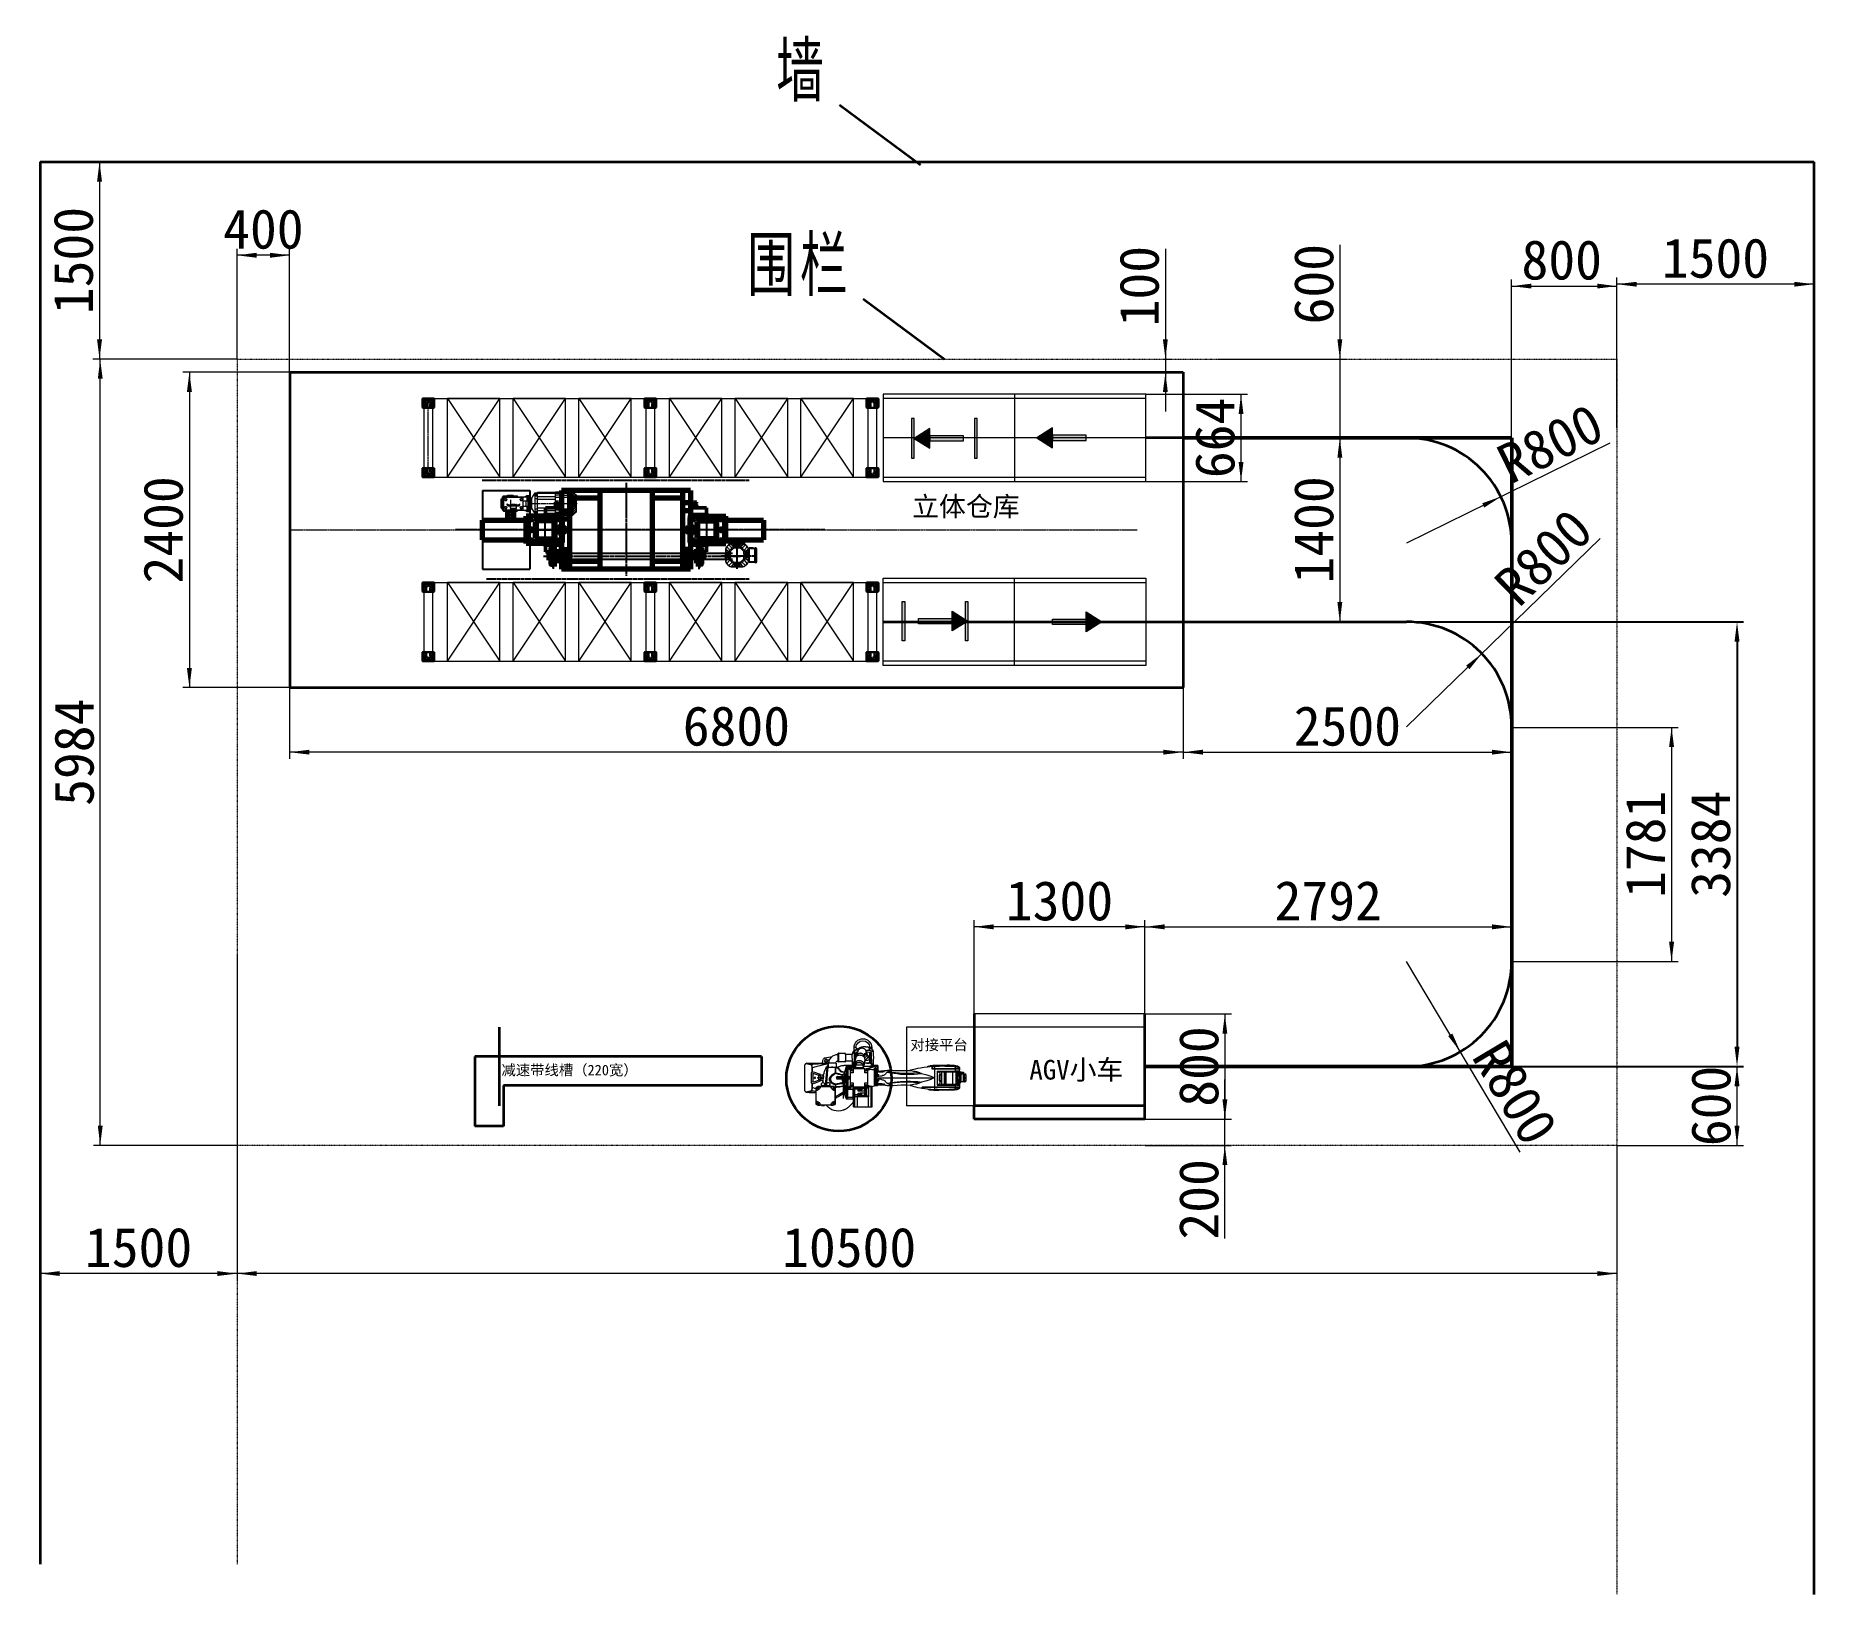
# Model space of a CAD drawing. Header units: millimetres. Extents: x 12881 to 26448, y 40 to 11902.
import ezdxf

# ---------------------------------------------------------------- set-up
doc = ezdxf.new("R2010")
doc.units = ezdxf.units.MM
doc.header["$PDSIZE"] = -5
for name, pattern in [('AD_LTYPE2 0.15 mm', [16, 13, -1, 1, -1]), ('AD_LTYPE3 0.15 mm', [12, 1, -1, 1, -1, 1, -1, 1, -1, 1, -1, 1, -1]), ('AD_LTYPE4 0 mm', [16, 13, -1, 1, -1]), ('DOT2', [0.635, 0, -0.635]), ('EB_DASH', [6, 3, -3]), ('EB_DASHDOT', [39, 30, -3, 3, -3]), ('EB_DASHDOTDOT', [45, 30, -3, 3, -3, 3, -3]), ('点画线', [18, 12, -2, 2, -2]), ('虚线', [2, 1, -1])]:
    doc.linetypes.add(name, pattern=pattern)
doc.layers.get('0').update_dxf_attribs({"lineweight": 35})
for name, color, linetype, lineweight in [('9双点划线层', 6, 'EB_DASHDOTDOT', 0), ('ACAD0', 1, 'Continuous', 0), ('ACAD0000输送机层', 5, 'Continuous', 35), ('ACAD3中心线层', 1, 'AD_LTYPE4 0 mm', 0), ('ACADA-B', 1, 'Continuous', 0), ('ACADA-F', 5, 'Continuous', 0), ('ACADDIM', 150, 'Continuous', 0), ('ACADTEXT', 7, 'Continuous', 0), ('ACAD中心线', 1, 'AD_LTYPE2 0.15 mm', 15), ('ACAD地板网', 30, 'Continuous', 18), ('ACAD虚线', 2, 'AD_LTYPE3 0.15 mm', 15), ('ACAD轮廓线', 7, 'Continuous', 30), ('CAXA0', 7, 'Continuous', 70), ('CAXA1', 1, 'EB_DASHDOT', 25), ('CAXA2', 6, 'EB_DASH', 25), ('CAXA3', 7, 'Continuous', 25), ('CAXA4', 3, 'Continuous', 25), ('CAXA5', 4, 'Continuous', 25), ('CAXA7', 30, 'EB_DASHDOTDOT', 25), ('DRAW', 4, 'Continuous', 15), ('EB0', 7, 'Continuous', 35), ('LIVELLO0', 7, 'Continuous', 18), ('MISC', 40, 'Continuous', 18), ('中心线层', 1, '点画线', 18), ('尺寸线层', 3, 'Continuous', 18), ('粗实线层', 7, 'Continuous', 35), ('细实线层', 7, 'Continuous', 18), ('虚线层', 6, '虚线', 18)]:
    doc.layers.add(name, color=color, linetype=linetype, lineweight=lineweight)
doc.styles.add('标准', font='', dxfattribs={"width": 0.667})
doc.styles.add('标准300', font='')
doc.styles.add('样式 1', font='')
doc.styles.get('标准').set_extended_font_data('宋体')
doc.styles.get('标准300').set_extended_font_data('宋体')
doc.styles.get('样式 1').set_extended_font_data('宋体')
doc.dimstyles.new('标准300', dxfattribs={"dimtxt": 300, "dimasz": 150, "dimexe": 50, "dimexo": 0.8, "dimgap": 50, "dimtad": 1, "dimdec": 0, "dimdsep": 46, "dimtxsty": '标准300', "dimblk": '_CAXARROW', "dimcen": 0, "dimdle": 300, "dimclrd": 256, "dimclre": 256, "dimclrt": 256, "dimazin": 2, "dimtfac": 0.707107, "dimtdec": 0, "dimtix": 1, "dimtmove": 1, "dimatfit": 3, "dimfxl": 1, "dimfrac": 2, "dimtolj": 1, "dimarcsym": 1})

msp = doc.modelspace()

# ---------------------------------------------------------------- texts
at = {"color": 1, "linetype": 'DOT2', "style": '样式 1'}
for s, height, p in [('立体仓库', 150, (19551.4, 8244.6)), ('对接平台', 80, (19538.1, 4181.8)), ('减速带线槽（220宽）', 80, (16426.1, 3990.2)), ('AGV小车', 150, (20443.7, 3957.7))]:
    msp.add_text(s, height=height, dxfattribs=at).set_placement(p)
at = {"layer": '尺寸线层', "char_height": 400, "width": 1551.335, "attachment_point": 3, "line_spacing_factor": 1.15057, "style": '标准'}
for s, insert in [('\\T1.1;墙', (18916.6, 11843.6)), ('\\T1.1;围栏', (19096.9, 10364.9))]:
    msp.add_mtext(s, dxfattribs=dict(at, insert=insert))

# ---------------------------------------------------------------- blocks, each defined once
blk = doc.blocks.new('SW_CENTERMARKSYMBOL_2_1')
at = {"layer": 'LIVELLO0', "color": 0}
for q in [(-20, 0), (0, 18), (0, 0), (0, 0), (0, 0), (0, 0), (23, 0), (0, -156)]:
    blk.add_line((0, 0), q, dxfattribs=at)
blk = doc.blocks.new('racer1.4')
at = {"layer": 'DRAW'}
for p, q in [((-116, 239), (-117, 204)), ((-114, 239), (-105, 200)), ((-114, 239), (-114, 237)), ((-114, 238), (-114, 237)), ((-114, 237), (-105, 198)), ((-105, 200), (-105, 198)), ((90, 250), (-101, 250)), ((-80, 196), (-48, 196)), ((-80, 196), (-80, 194)), ((-80, 194), (-49, 194)), ((-80, 194), (-50, 194)), ((-50, 185), (-32, 134)), ((31, 199), (-41, 199)), ((-38, 181), (-22, 135)), ((-33, 189), (22, 189)), ((-32, 134), (-22, 137)), ((-18, 145), (-27, 121)), ((-18, 145), (-8, 145)), ((-8, 150), (-8, 145)), ((-8, 145), (-8, 144)), ((-2, 145), (-2, 150)), ((-2, 144), (-2, 145)), ((-2, 145), (7, 145)), ((16, 121), (7, 145)), ((11, 135), (28, 181)), ((12, 137), (21, 134)), ((21, 134), (40, 185)), ((37, 196), (69, 196)), ((39, 194), (69, 194)), ((39, 194), (69, 194)), ((60, 152), (60, 125)), ((61, 134), (61, 151)), ((69, 196), (69, 194)), ((164, 164), (72, 164)), ((73, 163), (90, 163)), ((90, 163), (90, 155)), ((174, 163), (90, 163)), ((94, 200), (103, 239)), ((94, 198), (103, 237)), ((94, 200), (94, 198)), ((103, 239), (103, 237)), ((103, 237), (103, 238)), ((105, 238), (105, 239)), ((106, 204), (106, 206)), ((164, 163), (164, 164)), ((184, 164), (164, 164)), ((174, 155), (174, 163)), ((174, 163), (191, 163)), ((184, 164), (184, 163)), ((192, 164), (184, 164)), ((203, 151), (203, 134)), ((204, 32), (204, 152)), ((-87, 71), (-116, 71)), ((-116, 12), (-116, 71)), ((-116, 12), (-87, 12)), ((-87, 71), (-87, 48)), ((-87, 37), (-87, 20)), ((-87, 20), (-87, 10)), ((-87, 10), (-87, 9)), ((-87, 8), (-87, 9)), ((-85, 75), (-85, 78)), ((-83, 78), (-83, 77)), ((-28, 114), (-28, 113)), ((-28, 113), (-28, 107)), ((-28, 113), (17, 113)), ((-22, 135), (-21, 135)), ((-22, 135), (-21, 135)), ((-15, 0), (-15, -7)), ((-5, 0), (-5, -7)), ((5, -7), (5, 0)), ((11, 135), (11, 135)), ((11, 135), (11, 135)), ((17, 113), (17, 114)), ((17, 111), (17, 113)), ((30, 117), (30, 117)), ((30, 117), (30, 107)), ((30, 107), (30, 107)), ((30, 77), (30, 77)), ((30, 77), (30, 67)), ((30, 67), (30, 67)), ((60, 91), (36, 90)), ((59, 124), (45, 124)), ((45, 100), (59, 100)), ((59, 84), (45, 84)), ((45, 60), (59, 60)), ((59, 125), (61, 125)), ((59, 125), (59, 122)), ((59, 122), (59, 101)), ((59, 101), (59, 99)), ((61, 99), (59, 99)), ((61, 85), (59, 85)), ((59, 85), (59, 82)), ((59, 82), (59, 61)), ((59, 61), (59, 59)), ((61, 59), (59, 59)), ((60, 99), (60, 85)), ((61, 134), (61, 50)), ((69, 134), (61, 134)), ((61, 40), (61, 59)), ((61, 50), (69, 50)), ((61, 33), (61, 50)), ((61, 40), (61, 40)), ((61, 32), (61, 34)), ((65, 13), (65, 12)), ((65, 13), (65, 12)), ((72, 20), (192, 20)), ((90, 21), (73, 21)), ((90, 28), (90, 21)), ((90, 21), (174, 21)), ((174, 21), (174, 28)), ((191, 21), (174, 21)), ((203, 134), (196, 134)), ((196, 50), (203, 50)), ((203, 50), (203, 134)), ((203, 50), (203, 33)), ((205, 122), (204, 122)), ((204, 100), (205, 100)), ((205, 122), (205, 100)), ((-209, -125), (-235, -125)), ((-192, -6), (-192, -57)), ((-184, 0), (-191, -5)), ((-185, -60), (-185, -112)), ((-181, -111), (-182, -111)), ((-178, -111), (-181, -111)), ((-114, -131), (-156, -137)), ((-126, -5), (-134, 0)), ((-98, -114), (-134, -114)), ((-133, -114), (-133, -60)), ((-126, -57), (-126, -6)), ((-95, -130), (-115, -130)), ((-111, -117), (-111, -117)), ((-110, -120), (-110, -119)), ((-109, -130), (-110, -120)), ((-100, -92), (-100, -46)), ((-100, -101), (-100, -92)), ((-98, -92), (-100, -92)), ((-98, -101), (-100, -101)), ((-93, -86), (-98, -86)), ((-98, -87), (-98, -86)), ((-98, -97), (-98, -87)), ((-98, -122), (-98, -97)), ((-98, -122), (-76, -122)), ((-95, -103), (-95, -102)), ((-94, -103), (-95, -103)), ((-94, -120), (-95, -120)), ((-95, -130), (-95, -122)), ((-95, -128), (-95, -122)), ((-95, -126), (-95, -126)), ((-76, -128), (-95, -128)), ((-95, -128), (-95, -138)), ((-95, -130), (-95, -138)), ((-93, -104), (-94, -103)), ((-93, -68), (-93, -75)), ((-93, -68), (-92, -68)), ((-93, -75), (-86, -75)), ((-93, -78), (-93, -118)), ((-86, -78), (-93, -78)), ((-86, -118), (-93, -118)), ((-91, -75), (-91, -78)), ((-80, -75), (-86, -75)), ((-80, -78), (-86, -78)), ((-85, -118), (-86, -118)), ((-85, -118), (-78, -118)), ((-80, -75), (-15, -75)), ((-15, -78), (-80, -78)), ((-76, -131), (-80, -131)), ((-80, -200), (-80, -131)), ((-73, -117), (-76, -117)), ((-76, -117), (-76, -207)), ((-75, -81), (-73, -81)), ((-15, -81), (-73, -81)), ((-73, -107), (-73, -117)), ((-73, -117), (-43, -117)), ((-43, -97), (-63, -97)), ((-43, -117), (-43, -97)), ((-16, -97), (-43, -97)), ((32, -98), (-43, -98)), ((-30, -38), (-41, -52)), ((-41, -52), (-41, -53)), ((-15, -52), (-41, -52)), ((-15, -38), (-30, -38)), ((-16, -96), (-16, -97)), ((5, -96), (-16, -96)), ((-15, -27), (-15, -38)), ((-15, -76), (-15, -86)), ((-15, -86), (-15, -96)), ((-15, -86), (-8, -86)), ((-5, -86), (-8, -86)), ((-5, -76), (-5, -86)), ((-5, -86), (-5, -96)), ((-5, -86), (3, -86)), ((-5, -86), (-5, -96)), ((5, -86), (3, -86)), ((19, -38), (5, -38)), ((5, -53), (8, -53)), ((8, -69), (5, -69)), ((5, -75), (8, -75)), ((5, -86), (5, -76)), ((8, -78), (5, -78)), ((8, -81), (5, -81)), ((5, -96), (5, -86)), ((5, -96), (5, -95)), ((5, -95), (5, -95)), ((5, -96), (5, -97)), ((32, -97), (5, -97)), ((8, -53), (39, -53)), ((19, -75), (8, -75)), ((19, -78), (8, -78)), ((19, -81), (8, -81)), ((12, -53), (12, -52)), ((114, -52), (12, -52)), ((27, -47), (19, -38)), ((19, -75), (144, -75)), ((144, -78), (19, -78)), ((62, -81), (19, -81)), ((36, -45), (22, -48)), ((32, -97), (32, -117)), ((52, -97), (32, -97)), ((32, -97), (32, -97)), ((32, -117), (62, -117)), ((39, -53), (67, -53)), ((62, -81), (74, -80)), ((62, -117), (62, -107)), ((65, -117), (62, -117)), ((65, -207), (65, -117)), ((67, -120), (65, -120)), ((66, -121), (65, -121)), ((65, -128), (69, -128)), ((66, -120), (66, -128)), ((66, -128), (74, -128)), ((67, -53), (72, -53)), ((67, -116), (67, -117)), ((81, -117), (67, -117)), ((134, -120), (67, -120)), ((69, -171), (69, -128)), ((72, -53), (122, -53)), ((74, -120), (74, -128)), ((74, -128), (134, -128)), ((144, -117), (81, -117)), ((82, -157), (82, -128)), ((114, -52), (88, -45)), ((114, -53), (114, -52)), ((125, -157), (125, -128)), ((134, -120), (134, -128)), ((149, -120), (134, -120)), ((134, -128), (141, -128)), ((139, -208), (139, -128)), ((139, -128), (215, -128)), ((141, -120), (141, -128)), ((215, -121), (141, -121)), ((155, -75), (144, -75)), ((155, -78), (144, -78)), ((155, -117), (144, -117)), ((149, -120), (149, -117)), ((155, -75), (157, -75)), ((157, -78), (155, -78)), ((157, -117), (155, -117)), ((156, -68), (157, -68)), ((156, -78), (156, -75)), ((157, -75), (157, -68)), ((157, -117), (157, -78)), ((215, -121), (215, -128)), ((215, -128), (215, -150)), ((225, -74), (225, -73)), ((240, -46), (240, -45)), ((-235, -140), (-222, -140)), ((-231, -245), (-235, -245)), ((-235, -260), (-225, -260)), ((-209, -215), (-204, -217)), ((-207, -269), (-207, -270)), ((-204, -217), (-191, -221)), ((-198, -140), (-164, -140)), ((-185, -140), (-185, -150)), ((-172, -148), (-177, -149)), ((-131, -245), (-174, -245)), ((-170, -200), (-165, -200)), ((-170, -239), (-152, -223)), ((-147, -207), (-105, -201)), ((-134, -270), (-98, -270)), ((-117, -247), (-117, -203)), ((-115, -255), (-95, -255)), ((-110, -265), (-109, -255)), ((-105, -138), (-108, -138)), ((-80, -138), (-101, -138)), ((-101, -193), (-99, -193)), ((-100, -193), (-80, -193)), ((-98, -298), (-98, -268)), ((-95, -197), (-95, -256)), ((-95, -197), (-95, -255)), ((-95, -244), (-95, -244)), ((-95, -266), (-95, -255)), ((-95, -256), (-85, -256)), ((-95, -266), (-95, -256)), ((-95, -258), (-95, -258)), ((-87, -265), (-93, -265)), ((-80, -200), (-76, -200)), ((-76, -207), (-73, -207)), ((-43, -207), (-73, -207)), ((-73, -207), (-73, -217)), ((-73, -223), (-73, -218)), ((-73, -224), (-73, -223)), ((-73, -236), (-73, -224)), ((-63, -227), (-43, -227)), ((-43, -227), (-43, -207)), ((-43, -227), (32, -227)), ((-43, -227), (-31, -227)), ((21, -227), (32, -227)), ((62, -207), (32, -207)), ((32, -207), (32, -227)), ((32, -227), (52, -227)), ((215, -263), (59, -263)), ((60, -261), (60, -261)), ((215, -256), (61, -256)), ((62, -217), (62, -207)), ((62, -207), (65, -207)), ((62, -217), (62, -249)), ((69, -234), (62, -234)), ((69, -150), (65, -150)), ((68, -165), (65, -165)), ((72, -175), (65, -175)), ((72, -180), (65, -180)), ((72, -190), (65, -190)), ((65, -195), (72, -195)), ((68, -198), (65, -198)), ((68, -165), (68, -175)), ((78, -171), (68, -171)), ((68, -195), (68, -198)), ((69, -208), (69, -195)), ((69, -233), (69, -208)), ((74, -208), (69, -208)), ((69, -238), (69, -233)), ((74, -233), (69, -233)), ((74, -238), (69, -238)), ((72, -175), (72, -180)), ((72, -180), (72, -190)), ((72, -190), (72, -195)), ((72, -192), (78, -192)), ((77, -206), (74, -206)), ((74, -209), (74, -206)), ((74, -206), (74, -206)), ((74, -208), (74, -208)), ((74, -209), (74, -209)), ((74, -209), (74, -209)), ((74, -209), (74, -209)), ((74, -209), (74, -209)), ((74, -209), (74, -209)), ((74, -209), (134, -209)), ((74, -218), (74, -209)), ((74, -209), (74, -209)), ((74, -218), (134, -218)), ((74, -232), (74, -218)), ((74, -232), (134, -232)), ((74, -233), (74, -232)), ((74, -233), (76, -233)), ((78, -238), (74, -238)), ((76, -233), (82, -233)), ((77, -170), (77, -171)), ((77, -170), (97, -170)), ((77, -192), (77, -206)), ((87, -206), (77, -206)), ((77, -209), (87, -209)), ((78, -157), (78, -167)), ((96, -157), (78, -157)), ((96, -167), (78, -167)), ((78, -238), (78, -235)), ((79, -235), (78, -235)), ((82, -238), (78, -238)), ((79, -167), (79, -170)), ((79, -235), (79, -233)), ((85, -235), (79, -235)), ((82, -185), (82, -180)), ((82, -180), (86, -180)), ((86, -185), (82, -185)), ((82, -233), (125, -233)), ((85, -238), (82, -238)), ((85, -238), (85, -235)), ((122, -238), (85, -238)), ((86, -185), (86, -180)), ((87, -206), (87, -209)), ((97, -206), (87, -206)), ((87, -209), (97, -209)), ((96, -167), (96, -157)), ((96, -170), (96, -167)), ((97, -206), (97, -170)), ((100, -206), (97, -206)), ((100, -206), (100, -209)), ((100, -206), (100, -206)), ((100, -209), (100, -209)), ((100, -209), (107, -209)), ((107, -209), (100, -209)), ((110, -206), (107, -206)), ((107, -209), (107, -206)), ((107, -206), (107, -206)), ((107, -209), (107, -209)), ((110, -170), (110, -206)), ((110, -170), (130, -170)), ((120, -206), (110, -206)), ((110, -209), (120, -209)), ((111, -157), (111, -167)), ((129, -157), (111, -157)), ((129, -167), (111, -167)), ((112, -167), (112, -170)), ((115, -185), (115, -180)), ((115, -180), (119, -180)), ((119, -185), (115, -185)), ((119, -185), (119, -180)), ((120, -206), (120, -209)), ((130, -206), (120, -206)), ((120, -209), (130, -209)), ((128, -235), (122, -235)), ((122, -238), (122, -235)), ((125, -238), (122, -238)), ((125, -233), (132, -233)), ((129, -238), (125, -238)), ((128, -235), (129, -233)), ((129, -235), (128, -235)), ((129, -167), (129, -157)), ((129, -170), (129, -167)), ((129, -238), (129, -235)), ((134, -238), (129, -238)), ((130, -206), (130, -170)), ((133, -206), (130, -206)), ((132, -233), (134, -233)), ((133, -206), (133, -209)), ((133, -206), (133, -206)), ((134, -208), (133, -208)), ((133, -209), (133, -209)), ((134, -209), (133, -209)), ((139, -208), (134, -208)), ((134, -209), (134, -209)), ((134, -209), (134, -209)), ((134, -209), (134, -209)), ((134, -218), (134, -209)), ((134, -209), (134, -209)), ((134, -232), (134, -218)), ((134, -233), (134, -232)), ((139, -233), (134, -233)), ((138, -238), (134, -238)), ((138, -238), (139, -233)), ((215, -234), (138, -234)), ((215, -150), (139, -150)), ((139, -233), (139, -208)), ((215, -150), (215, -234)), ((215, -234), (215, -256)), ((215, -256), (215, -263)), ((-98, -305), (-98, -298)), ((-98, -305), (-60, -305)), ((-92, -273), (-89, -273)), ((-92, -278), (-92, -273)), ((-92, -285), (-92, -278)), ((-92, -291), (-92, -285)), ((-92, -303), (-92, -291)), ((-92, -303), (-76, -303)), ((-89, -278), (-89, -273)), ((-76, -285), (-76, -283)), ((-76, -285), (-76, -291)), ((-76, -291), (-76, -303)), ((-66, -279), (-71, -279)), ((-67, -279), (-69, -279)), ((-67, -279), (-67, -282)), ((-67, -282), (57, -282)), ((-67, -283), (-67, -292)), ((57, -283), (-67, -283)), ((57, -292), (-67, -292)), ((-67, -295), (-66, -295)), ((-66, -295), (-65, -295)), ((-56, -304), (-66, -304)), ((-65, -292), (-65, -295)), ((-65, -295), (-57, -295)), ((-60, -304), (-60, -310)), ((-60, -310), (-50, -310)), ((-57, -295), (-5, -295)), ((-15, -304), (-56, -304)), ((-53, -282), (-53, -283)), ((-53, -283), (-53, -282)), ((-50, -310), (-50, -304)), ((-31, -304), (-31, -310)), ((-31, -310), (-21, -310)), ((-21, -310), (-21, -304)), ((-5, -295), (-5, -736)), ((47, -295), (-5, -295)), ((5, -304), (46, -304)), ((10, -304), (10, -310)), ((10, -310), (20, -310)), ((20, -310), (20, -304)), ((40, -304), (40, -310)), ((40, -310), (50, -310)), ((42, -283), (42, -282)), ((46, -304), (56, -304)), ((55, -295), (47, -295)), ((50, -310), (50, -304)), ((55, -295), (55, -292)), ((56, -295), (55, -295)), ((57, -295), (56, -295)), ((57, -282), (57, -280)), ((57, -292), (57, -283)), ((-61, -552), (-64, -552)), ((-61, -554), (-60, -554)), ((54, -552), (50, -552)), ((50, -554), (50, -554)), ((66, -641), (73, -641)), ((66, -641), (66, -643)), ((66, -736), (66, -643)), ((69, -643), (73, -643)), ((69, -736), (69, -643)), ((71, -641), (72, -643)), ((-96, -768), (-96, -761)), ((-94, -761), (-96, -761)), ((-94, -736), (-95, -745)), ((-93, -724), (-94, -736)), ((-70, -720), (-93, -720)), ((-93, -724), (-93, -720)), ((-73, -724), (-93, -724)), ((-91, -720), (-92, -721)), ((-92, -721), (-73, -721)), ((-73, -721), (-73, -724)), ((-73, -736), (-73, -724)), ((-73, -895), (-73, -736)), ((-70, -724), (-70, -720)), ((-70, -736), (-70, -724)), ((-70, -895), (-70, -736)), ((-55, -779), (-55, -895)), ((-53, -794), (-50, -794)), ((-53, -814), (-53, -794)), ((-53, -823), (-53, -814)), ((-50, -814), (-50, -794)), ((-50, -795), (-49, -795)), ((-50, -823), (-50, -814)), ((45, -794), (-49, -794)), ((-49, -814), (-49, -794)), ((-49, -823), (-49, -814)), ((-29, -781), (-47, -781)), ((-30, -774), (19, -774)), ((-29, -774), (-29, -779)), ((-29, -784), (-29, -779)), ((-28, -784), (-29, -784)), ((-28, -776), (-28, -774)), ((-28, -776), (-28, -788)), ((17, -776), (-28, -776)), ((-28, -788), (17, -788)), ((-5, -736), (-6, -736)), ((-6, -736), (-6, -736)), ((-5, -736), (-5, -736)), ((-5, -736), (-5, -736)), ((17, -776), (17, -774)), ((17, -788), (17, -776)), ((19, -784), (17, -784)), ((19, -779), (19, -774)), ((19, -779), (19, -784)), ((43, -781), (19, -781)), ((45, -814), (45, -794)), ((45, -795), (46, -795)), ((45, -823), (45, -814)), ((46, -794), (49, -794)), ((46, -794), (46, -814)), ((46, -814), (46, -823)), ((49, -814), (49, -794)), ((49, -823), (49, -814)), ((51, -758), (51, -779)), ((51, -779), (51, -895)), ((66, -895), (66, -736)), ((69, -895), (69, -736)), ((84, -736), (85, -745)), ((84, -761), (86, -761)), ((86, -768), (86, -761)), ((-83, -929), (-84, -928)), ((-73, -929), (-83, -929)), ((-73, -929), (-73, -895)), ((-73, -927), (-70, -927)), ((-70, -929), (-70, -895)), ((-66, -929), (-70, -929)), ((-66, -924), (-55, -924)), ((-66, -924), (-66, -929)), ((-54, -841), (-55, -841)), ((-55, -924), (-55, -895)), ((-55, -911), (-54, -911)), ((-54, -841), (-54, -911)), ((-53, -849), (-54, -849)), ((-54, -849), (-54, -849)), ((-54, -849), (-54, -876)), ((-54, -904), (-54, -849)), ((-54, -876), (-54, -904)), ((-54, -904), (-53, -904)), ((-54, -904), (-54, -904)), ((-53, -827), (-53, -823)), ((-53, -877), (-53, -827)), ((-53, -901), (-53, -877)), ((-53, -906), (-53, -901)), ((-53, -915), (-53, -906)), ((-50, -827), (-50, -823)), ((-50, -877), (-50, -827)), ((-50, -857), (-49, -857)), ((-50, -901), (-50, -877)), ((-50, -906), (-50, -901)), ((-50, -917), (-50, -906)), ((-50, -920), (-50, -927)), ((-49, -827), (-49, -823)), ((-49, -877), (-49, -827)), ((-49, -901), (-49, -877)), ((-49, -906), (-49, -901)), ((-49, -918), (-49, -906)), ((-30, -918), (-49, -918)), ((-49, -941), (-48, -941)), ((-48, -919), (-30, -919)), ((-45, -941), (-48, -941)), ((-48, -941), (-48, -957)), ((-47, -921), (-32, -921)), ((-45, -941), (-42, -941)), ((-42, -921), (-42, -925)), ((-41, -925), (-42, -925)), ((-42, -941), (-42, -957)), ((-41, -925), (-40, -925)), ((-40, -929), (-40, -921)), ((-40, -933), (-40, -929)), ((-40, -938), (-40, -933)), ((-37, -938), (-40, -938)), ((-32, -928), (-39, -928)), ((-38, -957), (-38, -938)), ((-37, -938), (27, -938)), ((-36, -938), (-36, -958)), ((-32, -928), (22, -928)), ((-30, -917), (-30, -918)), ((-30, -919), (-30, -922)), ((17, -914), (-27, -914)), ((-27, -925), (17, -925)), ((20, -918), (20, -917)), ((45, -918), (20, -918)), ((20, -922), (20, -919)), ((20, -919), (44, -919)), ((22, -921), (43, -921)), ((28, -928), (22, -928)), ((26, -958), (26, -938)), ((30, -938), (27, -938)), ((30, -921), (30, -929)), ((30, -925), (31, -925)), ((30, -929), (30, -933)), ((30, -933), (30, -938)), ((31, -925), (31, -925)), ((31, -925), (37, -925)), ((37, -928), (37, -925)), ((41, -928), (37, -928)), ((37, -929), (37, -928)), ((50, -929), (37, -929)), ((43, -921), (43, -921)), ((45, -827), (45, -823)), ((45, -877), (45, -827)), ((45, -857), (46, -857)), ((45, -901), (45, -877)), ((45, -906), (45, -901)), ((45, -918), (45, -906)), ((46, -823), (46, -827)), ((46, -827), (46, -877)), ((46, -877), (46, -901)), ((46, -901), (46, -906)), ((46, -906), (46, -917)), ((49, -827), (49, -823)), ((49, -877), (49, -827)), ((50, -842), (49, -842)), ((49, -901), (49, -877)), ((49, -906), (49, -901)), ((49, -915), (49, -906)), ((51, -841), (50, -841)), ((50, -910), (50, -841)), ((50, -849), (50, -849)), ((50, -904), (50, -904)), ((50, -908), (50, -915)), ((50, -910), (51, -910)), ((50, -910), (50, -929)), ((50, -918), (50, -915)), ((50, -929), (50, -918)), ((51, -929), (50, -929)), ((51, -929), (51, -895)), ((66, -929), (51, -929)), ((66, -929), (66, -895)), ((69, -927), (66, -927)), ((69, -929), (69, -895)), ((73, -929), (69, -929)), ((73, -928), (73, -929)), ((-48, -957), (-42, -957)), ((-38, -957), (-42, -957)), ((-5, -958), (-36, -958)), ((-35, -962), (-35, -976)), ((-29, -962), (-35, -962)), ((-29, -976), (-35, -976)), ((-30, -958), (-30, -962)), ((-5, -962), (-30, -962)), ((-29, -962), (-10, -962)), ((-29, -962), (-29, -976)), ((-29, -976), (-10, -976)), ((-24, -962), (-24, -962)), ((-10, -962), (-10, -976)), ((-10, -962), (-9, -962)), ((-10, -976), (-9, -976)), ((-9, -962), (-9, -976)), ((-9, -962), (-5, -962)), ((-9, -976), (-5, -976)), ((26, -958), (-5, -958)), ((-5, -962), (-2, -962)), ((-5, -962), (-5, -976)), ((19, -962), (-5, -962)), ((-5, -976), (-2, -976)), ((-2, -962), (-2, -976)), ((-2, -962), (-1, -962)), ((-2, -976), (-1, -976)), ((-1, -962), (-1, -976)), ((-1, -962), (18, -962)), ((-1, -976), (18, -976)), ((14, -962), (14, -962)), ((18, -962), (18, -976)), ((25, -962), (18, -962)), ((25, -976), (18, -976)), ((19, -962), (19, -958)), ((19, -958), (19, -958)), ((19, -958), (24, -958)), ((24, -958), (24, -962)), ((24, -962), (25, -962)), ((25, -962), (25, -958)), ((25, -965), (25, -962)), ((25, -976), (25, -967))]:
    blk.add_line(p, q, dxfattribs=at)
for points in [[(-116, 237), (-116, 219), (-117, 201), (-117, 182), (-118, 164), (-118, 145), (-118, 131), (-118, 116)], [(-107, 198), (-111, 214), (-113, 226), (-116, 237)], [(-101, 250), (-104, 249), (-106, 247), (-109, 246), (-111, 245), (-112, 244), (-113, 242), (-114, 241), (-114, 239)], [(-114, 71), (-112, 104), (-111, 126), (-110, 148), (-108, 170), (-108, 179), (-107, 189), (-107, 198)], [(-109, 71), (-108, 77), (-103, 107), (-96, 136), (-89, 165), (-80, 194)], [(-80, 194), (-85, 194), (-89, 195), (-93, 195), (-97, 196), (-102, 197), (-105, 197), (-107, 198)], [(79, 164), (78, 165), (69, 194)], [(103, 239), (103, 241), (103, 242), (102, 244), (100, 245), (98, 246), (96, 247), (93, 249), (90, 250)], [(105, 237), (101, 221), (99, 209), (96, 198)], [(98, 164), (98, 170), (97, 179), (97, 189), (96, 198)], [(105, 237), (106, 217), (107, 197), (107, 177), (107, 164)], [(-118, 116), (-118, 113), (-118, 109), (-118, 105), (-118, 102), (-118, 98), (-118, 94), (-118, 90), (-118, 85), (-120, 77), (-122, 69), (-123, 66)], [(9, 110), (7, 110), (-5, 109), (-17, 108), (-29, 107), (-41, 104), (-53, 101), (-66, 96), (-77, 90), (-88, 84), (-98, 76), (-105, 71)], [(-86, 4), (-88, -3), (-91, -11), (-94, -18), (-96, -25), (-98, -32), (-100, -39), (-100, -46)], [(-87, 37), (-87, 41), (-87, 45), (-87, 48)], [(-87, 8), (-86, 5), (-85, 1), (-83, -3), (-80, -6), (-77, -9), (-72, -13), (-67, -17), (-62, -21), (-59, -25), (-56, -28), (-54, -31), (-53, -35), (-52, -38)], [(-85, 78), (-84, 78), (-83, 78)], [(32, 90), (19, 89), (1, 88), (-17, 86), (-35, 85), (-48, 83), (-61, 82), (-73, 80), (-83, 78)], [(36, 90), (35, 90), (-4, 87), (-23, 85), (-42, 83), (-62, 81), (-81, 78)], [(-20, 108), (-18, 108), (-11, 109)], [(-5, 0), (-5, 1), (-5, 2), (-5, 3), (-5, 3), (-5, 3), (-5, 3), (-5, 4), (-5, 4), (-6, 5), (-6, 6), (-7, 7), (-8, 7), (-9, 8), (-10, 8), (-12, 8), (-13, 7), (-13, 7), (-14, 6), (-15, 5), (-15, 5), (-15, 4), (-15, 4), (-15, 3), (-15, 3), (-15, 3), (-15, 3), (-15, 2), (-15, 2), (-15, 1), (-15, 0), (-15, -2), (-15, -3), (-15, -5), (-15, -8), (-15, -10), (-15, -13), (-15, -15), (-15, -18), (-15, -21), (-15, -24), (-15, -27)], [(5, 0), (5, 1), (5, 2), (5, 2), (5, 3), (5, 3), (5, 3), (5, 4), (5, 4), (5, 5), (4, 6), (3, 7), (2, 7), (1, 8), (0, 8), (-1, 8), (-2, 7), (-3, 7), (-4, 6), (-4, 5), (-5, 5), (-5, 4), (-5, 4), (-5, 3), (-5, 3), (-5, 3)], [(30, 112), (29, 111), (17, 111), (6, 110), (-1, 109)], [(61, 29), (61, 29), (61, 28)], [(63, -19), (63, -14), (64, -10), (64, -4), (64, 1), (64, 7), (65, 13)], [(65, 12), (65, 10), (64, 5), (64, 1), (64, -4), (64, -9), (63, -14), (63, -17)], [(65, 20), (65, 21), (65, 22)], [(65, 13), (65, 15), (65, 16), (65, 18), (65, 20)], [(151, 20), (143, 7), (136, -7), (128, -21), (120, -35), (111, -50), (111, -51)], [(-209, -132), (-211, -132), (-212, -132), (-213, -133), (-214, -133), (-214, -133), (-215, -134), (-215, -134), (-216, -134), (-216, -135), (-216, -135), (-217, -135), (-217, -135), (-217, -135), (-218, -136), (-219, -136), (-219, -137), (-220, -138), (-221, -139), (-222, -141), (-223, -143), (-224, -145), (-224, -145), (-225, -146), (-225, -147), (-225, -147), (-226, -148), (-226, -150), (-227, -151), (-227, -152), (-228, -154), (-228, -155)], [(-126, -5), (-126, -5), (-126, -6), (-126, -6), (-126, -7), (-127, -7), (-129, -7), (-130, -8), (-132, -8), (-134, -9), (-137, -9), (-139, -9), (-142, -9), (-145, -10), (-149, -10), (-152, -10), (-155, -10), (-159, -10), (-162, -10), (-166, -10), (-169, -10), (-172, -10), (-175, -9), (-178, -9), (-181, -9), (-183, -9), (-185, -8), (-187, -8), (-189, -7), (-190, -7), (-191, -7), (-192, -6), (-192, -6), (-192, -5), (-191, -5)], [(-126, -57), (-126, -58), (-126, -58), (-127, -59), (-129, -59), (-130, -59), (-132, -60), (-134, -60), (-137, -60), (-139, -61), (-142, -61), (-145, -61), (-149, -61), (-152, -61), (-155, -62), (-159, -62), (-162, -62), (-166, -61), (-169, -61), (-172, -61), (-175, -61), (-178, -61), (-181, -60), (-183, -60), (-185, -60), (-187, -59), (-189, -59), (-190, -59), (-191, -58), (-192, -58), (-192, -57)], [(-184, 0), (-184, -1), (-184, -1), (-184, -1), (-183, -2), (-182, -2), (-180, -2), (-178, -3), (-176, -3), (-174, -3), (-172, -4), (-169, -4), (-166, -4), (-163, -4), (-160, -4), (-157, -4), (-154, -4), (-151, -4), (-149, -4), (-146, -4), (-143, -3), (-141, -3), (-139, -3), (-137, -2), (-136, -2), (-135, -2), (-134, -1), (-134, -1), (-133, -1), (-134, 0), (-134, 0)], [(-134, -1), (-135, -2), (-135, -2), (-137, -2), (-138, -3), (-140, -3), (-142, -3), (-144, -3), (-147, -4), (-150, -4), (-152, -4), (-155, -4), (-158, -4), (-161, -4), (-164, -4), (-167, -4), (-170, -4), (-172, -3), (-175, -3), (-177, -3), (-179, -3), (-180, -2), (-182, -2), (-183, -2), (-183, -1), (-184, -1), (-184, -1)], [(-111, -117), (-114, -117), (-125, -115), (-134, -114), (-143, -113), (-150, -112), (-155, -111), (-160, -110), (-163, -110), (-164, -110), (-166, -110), (-168, -110), (-170, -110), (-173, -110), (-177, -110), (-178, -111)], [(-149, -135), (-149, -135), (-148, -135)], [(-135, -166), (-135, -163), (-135, -159), (-134, -156), (-134, -152), (-133, -149), (-132, -146), (-130, -143), (-129, -141), (-127, -139), (-125, -137), (-123, -135), (-121, -133), (-119, -132), (-116, -131), (-114, -131), (-111, -131), (-109, -131), (-106, -132), (-104, -133), (-102, -134), (-99, -136), (-97, -138), (-97, -138)], [(-134, -1), (-134, -1), (-134, -1)], [(-125, -130), (-122, -131), (-120, -132)], [(-110, -130), (-110, -127), (-110, -123), (-110, -120), (-110, -117), (-111, -117)], [(-44, -53), (-66, -60), (-93, -68)], [(-80, -82), (-78, -81), (-75, -81)], [(-78, -118), (-76, -118), (-76, -119)], [(-48, -35), (-48, -35), (-49, -35), (-50, -36), (-51, -36), (-52, -37), (-52, -38)], [(-52, -38), (-51, -50), (-51, -55)], [(-44, -53), (-44, -53), (-43, -53), (-41, -53), (-38, -53), (-34, -53), (-30, -53), (-24, -53), (-16, -53), (-15, -53)], [(-43, -68), (-38, -68), (-26, -68), (-15, -68)], [(-15, -96), (-16, -96), (-16, -96)], [(-15, -7), (-15, -8), (-15, -10), (-15, -13), (-15, -15), (-15, -18), (-15, -21), (-15, -25), (-15, -28), (-15, -32), (-15, -36), (-15, -41), (-15, -45), (-15, -49), (-15, -54), (-15, -59), (-15, -63), (-15, -68), (-15, -73), (-15, -76)], [(-5, -7), (-5, -9), (-5, -12), (-5, -14), (-5, -17), (-5, -21), (-5, -24), (-5, -28), (-5, -32), (-5, -37), (-5, -41), (-5, -46), (-5, -51), (-5, -56), (-5, -61), (-5, -66), (-5, -71), (-5, -76)], [(5, -76), (5, -74), (5, -69), (5, -64), (5, -59), (5, -55), (5, -50), (5, -45), (5, -41), (5, -37), (5, -33), (5, -29), (5, -25), (5, -22), (5, -19), (5, -16), (5, -13), (5, -10), (5, -8), (5, -7)], [(12, -52), (9, -52), (6, -52), (5, -52)], [(43, -68), (31, -68), (19, -69)], [(36, -45), (37, -45), (37, -45), (38, -45), (39, -45), (41, -45), (43, -45), (45, -45), (47, -45), (50, -45), (53, -45), (56, -45), (59, -45), (62, -45), (65, -45), (68, -45), (71, -45), (73, -45), (76, -45), (79, -45), (81, -45), (83, -45), (85, -45), (86, -45), (87, -45), (88, -45), (88, -45), (88, -45)], [(43, -68), (71, -68), (99, -68), (123, -68)], [(65, -117), (66, -117), (67, -117)], [(117, -40), (117, -40), (117, -41), (116, -43), (115, -45), (114, -47), (112, -50)], [(129, -56), (124, -54), (122, -53)], [(144, -69), (134, -68), (123, -68)], [(128, -55), (127, -55), (127, -55)], [(157, -68), (153, -66), (149, -65), (146, -63), (143, -62), (141, -61), (138, -60), (134, -58), (129, -56)], [(155, -69), (155, -69), (154, -69), (153, -70), (151, -70), (149, -70), (147, -70), (144, -69)], [(156, -68), (156, -68), (155, -69)], [(177, -121), (177, -121), (189, -111), (200, -101), (210, -91), (220, -80), (223, -76), (226, -72), (228, -69), (231, -65), (233, -61), (235, -58), (236, -54), (238, -51), (239, -48), (240, -46), (241, -43), (241, -42)], [(238, -51), (240, -45), (242, -41)], [(-228, -156), (-228, -156), (-228, -156), (-228, -156), (-229, -156), (-229, -157), (-229, -157), (-229, -158), (-229, -158), (-230, -158), (-230, -159), (-230, -159), (-230, -159), (-230, -159), (-230, -160), (-231, -160), (-231, -161), (-231, -162), (-232, -162), (-232, -163), (-233, -165), (-234, -166), (-235, -169), (-236, -171), (-237, -173), (-238, -175), (-238, -177), (-239, -178), (-239, -180), (-240, -181), (-240, -182), (-240, -183), (-241, -184), (-241, -186), (-241, -187), (-242, -189), (-242, -192), (-243, -196), (-243, -199), (-243, -203), (-243, -206), (-243, -210), (-243, -211), (-242, -213), (-242, -214), (-242, -216), (-242, -217), (-241, -219), (-241, -220), (-241, -222), (-240, -224), (-240, -227)], [(-228, -252), (-230, -246), (-232, -242), (-235, -239), (-237, -235), (-238, -231), (-240, -227), (-240, -227)], [(-177, -149), (-179, -149), (-184, -150), (-188, -150), (-192, -151), (-196, -152), (-201, -153), (-205, -154), (-209, -156), (-212, -157), (-215, -158), (-217, -159), (-219, -161), (-221, -162), (-223, -164), (-225, -166), (-227, -168), (-228, -170), (-230, -172), (-231, -174), (-232, -177), (-232, -180), (-233, -183), (-233, -186), (-233, -189), (-232, -192), (-231, -195), (-230, -197), (-229, -200), (-228, -202), (-226, -204), (-224, -206), (-223, -207), (-221, -209), (-219, -210), (-217, -211), (-214, -213), (-212, -214), (-209, -215)], [(-228, -155), (-228, -155), (-228, -156)], [(-215, -138), (-217, -145), (-219, -152), (-221, -160), (-221, -162)], [(-217, -211), (-216, -214), (-215, -230), (-215, -245)], [(-216, -250), (-216, -250), (-216, -250), (-216, -250), (-216, -250), (-215, -250), (-215, -251), (-214, -251), (-213, -251), (-212, -251), (-211, -252), (-210, -252), (-208, -253)], [(-207, -269), (-200, -270), (-180, -271), (-161, -272), (-141, -271), (-122, -269), (-111, -267)], [(-204, -217), (-202, -217), (-200, -218), (-197, -218), (-194, -218), (-191, -217), (-188, -216), (-186, -215), (-183, -214), (-181, -212), (-179, -210), (-177, -208), (-175, -205), (-173, -203), (-173, -201)], [(-173, -201), (-174, -203), (-175, -206), (-177, -208), (-179, -210), (-181, -212), (-184, -214), (-186, -216), (-189, -217), (-192, -217), (-194, -218), (-197, -218), (-200, -218), (-203, -217), (-204, -217)], [(-204, -217), (-202, -228), (-200, -239)], [(-201, -145), (-202, -151), (-203, -154)], [(-197, -139), (-195, -139), (-192, -138), (-191, -137), (-189, -137), (-188, -137), (-188, -137)], [(-127, -244), (-132, -245), (-139, -245), (-145, -246), (-150, -246), (-155, -246), (-159, -246), (-162, -246), (-165, -246), (-167, -246), (-168, -246), (-169, -246), (-171, -246), (-173, -246), (-175, -246), (-178, -246), (-180, -246), (-183, -245), (-187, -245), (-190, -245), (-196, -245), (-197, -244)], [(-192, -205), (-192, -205), (-191, -205), (-191, -204), (-190, -204), (-189, -204), (-187, -203), (-186, -203), (-183, -203), (-181, -202), (-178, -202), (-175, -201), (-172, -201), (-170, -200)], [(-177, -172), (-177, -168), (-177, -165), (-176, -161), (-176, -158), (-175, -155), (-174, -152), (-172, -149), (-171, -146), (-169, -144), (-167, -142), (-165, -140), (-163, -139), (-161, -138), (-158, -137), (-156, -137)], [(-147, -207), (-149, -207), (-151, -207), (-154, -207), (-156, -206), (-159, -205), (-161, -203), (-163, -201), (-166, -199), (-168, -197), (-169, -194), (-171, -192), (-173, -189), (-174, -185), (-175, -182), (-176, -179), (-176, -175), (-177, -172)], [(-144, -245), (-143, -243), (-142, -240), (-140, -236), (-139, -231), (-138, -227), (-136, -222), (-136, -218), (-135, -213), (-134, -209), (-134, -205)], [(-91, -193), (-91, -193), (-93, -195), (-95, -197), (-97, -198), (-100, -200), (-102, -201), (-104, -201), (-107, -202), (-109, -201), (-112, -201), (-114, -200), (-117, -199), (-119, -198), (-121, -196), (-123, -194), (-126, -192), (-127, -189), (-129, -186), (-131, -183), (-132, -180), (-133, -177), (-134, -173), (-134, -170), (-135, -166)], [(-127, -244), (-127, -244), (-126, -244)], [(-118, -237), (-119, -238), (-119, -238), (-119, -238), (-119, -239), (-119, -239), (-119, -240), (-120, -240), (-120, -241), (-121, -241), (-122, -242), (-123, -243), (-124, -243), (-125, -244), (-126, -244)], [(-117, -247), (-118, -250), (-119, -251), (-121, -253), (-124, -254), (-125, -254)], [(-108, -138), (-108, -138), (-110, -139), (-112, -140), (-114, -141), (-116, -142), (-118, -144), (-119, -146), (-120, -149), (-122, -151), (-122, -154), (-123, -157), (-123, -160), (-124, -163), (-123, -166), (-123, -169), (-122, -172), (-122, -175), (-120, -178), (-119, -181), (-118, -183), (-116, -185), (-114, -187), (-112, -189), (-110, -191), (-108, -192), (-106, -192), (-104, -193), (-102, -193), (-101, -193)], [(-117, -221), (-118, -228), (-118, -236)], [(-118, -230), (-118, -230), (-118, -229), (-117, -227), (-117, -225)], [(-118, -236), (-118, -237), (-118, -237)], [(-111, -267), (-111, -268), (-111, -267), (-110, -265), (-110, -263), (-110, -259), (-110, -256), (-110, -255)], [(-91, -266), (-93, -265), (-96, -266), (-97, -266), (-98, -268), (-98, -268)], [(-78, -236), (-80, -239), (-81, -243)], [(-75, -229), (-77, -232), (-78, -236)], [(-73, -243), (-73, -239), (-73, -236)], [(-31, -227), (-5, -227), (21, -227)], [(78, -171), (78, -171), (78, -172), (78, -173), (78, -174), (78, -175), (78, -177), (78, -179), (78, -181), (78, -183), (78, -184), (78, -186), (78, -188), (78, -189), (78, -190), (78, -191), (78, -192), (78, -192)], [(-92, -291), (-92, -292), (-94, -292), (-95, -293), (-96, -294), (-97, -295), (-97, -296), (-98, -297), (-98, -298)], [(-76, -283), (-75, -281), (-74, -278), (-71, -275), (-71, -275)], [(-75, -282), (-73, -281), (-69, -279)], [(-67, -295), (-67, -300), (-67, -304)], [(-65, -275), (-65, -276), (-66, -278), (-66, -279), (-66, -279), (-66, -279)], [(-57, -310), (-57, -319), (-58, -328), (-58, -337), (-59, -345), (-60, -354), (-61, -362), (-62, -370), (-62, -377), (-63, -382), (-63, -387), (-64, -391)], [(-64, -391), (-63, -394), (-62, -396), (-61, -397), (-60, -397), (-59, -397), (-58, -397), (-57, -396), (-56, -395), (-55, -393), (-53, -389), (-50, -384), (-48, -380)], [(-64, -391), (-62, -422), (-61, -453), (-60, -483), (-60, -506), (-60, -530), (-61, -554)], [(-57, -295), (-57, -300), (-56, -304)], [(-54, -283), (-53, -283), (-53, -283)], [(-51, -310), (-51, -313), (-51, -322), (-51, -331), (-52, -336), (-52, -342), (-52, -344), (-53, -347), (-53, -349), (-53, -351), (-54, -353), (-54, -354), (-54, -355), (-54, -356), (-54, -356)], [(-48, -380), (-47, -378), (-47, -377)], [(-47, -377), (-45, -375), (-40, -369), (-37, -366), (-34, -364), (-33, -363), (-32, -363), (-30, -361), (-28, -357), (-26, -353), (-24, -348), (-22, -344), (-19, -335), (-17, -325), (-16, -314), (-15, -304)], [(36, -377), (35, -375), (30, -369), (27, -366), (23, -364), (22, -363), (21, -363), (20, -361), (17, -357), (15, -353), (13, -348), (12, -344), (9, -335), (6, -325), (5, -314), (5, -304)], [(38, -380), (37, -378), (36, -377)], [(53, -391), (52, -394), (51, -396), (50, -397), (49, -397), (49, -397), (48, -397), (47, -396), (46, -395), (44, -393), (42, -389), (40, -384), (38, -380)], [(45, -360), (45, -360), (45, -359), (45, -359), (45, -359), (45, -359), (45, -358), (44, -357), (44, -355), (43, -353), (42, -347), (42, -341), (41, -335), (40, -319), (40, -310)], [(47, -295), (46, -300), (46, -304)], [(46, -310), (47, -319), (47, -328), (48, -337), (48, -345), (49, -354), (50, -362), (51, -370), (52, -377), (52, -381), (53, -384), (53, -388), (53, -391)], [(53, -391), (52, -422), (50, -453), (49, -483), (49, -506), (49, -530), (50, -554)], [(56, -304), (56, -300), (56, -295)], [(57, -278), (57, -278), (57, -278), (57, -279), (57, -279)], [(57, -280), (57, -279), (57, -279)], [(-65, -554), (-68, -567), (-71, -579), (-74, -592), (-78, -611), (-82, -630), (-86, -657), (-89, -683), (-91, -701), (-93, -720)], [(-61, -552), (-61, -552), (-61, -552), (-61, -553), (-61, -554)], [(-60, -554), (-59, -566), (-57, -578), (-55, -590), (-53, -599), (-51, -607), (-49, -613), (-48, -616), (-46, -619), (-44, -621)], [(-37, -638), (-38, -634), (-40, -629), (-42, -625), (-43, -623), (-44, -621)], [(-37, -638), (-33, -658), (-27, -679), (-23, -693), (-18, -708), (-12, -722), (-7, -733), (-6, -735), (-6, -736), (-6, -736)], [(-5, -736), (-5, -736), (-4, -733), (1, -722), (7, -708), (12, -693), (17, -678), (22, -658), (27, -638)], [(34, -621), (32, -623), (31, -625), (30, -628), (29, -631), (27, -638)], [(34, -621), (35, -620), (36, -618), (38, -615), (41, -607), (43, -599), (44, -591), (46, -579), (48, -567), (50, -554)], [(50, -554), (50, -553), (50, -552), (50, -552), (50, -552)], [(54, -554), (57, -567), (60, -579), (63, -592), (68, -611), (71, -630), (73, -641)], [(73, -643), (76, -663), (79, -683), (82, -710), (83, -723), (84, -736)], [(-84, -928), (-87, -924), (-90, -919), (-93, -913), (-95, -907), (-97, -900), (-99, -890), (-100, -880), (-100, -869), (-101, -851), (-101, -833), (-100, -815), (-100, -793), (-100, -770)], [(-100, -770), (-100, -768), (-100, -760), (-99, -743), (-99, -734), (-98, -725), (-97, -718), (-97, -710), (-96, -704)], [(-100, -770), (-99, -770), (-96, -768)], [(-93, -691), (-95, -700), (-96, -704)], [(-96, -761), (-96, -756), (-95, -748), (-95, -745)], [(-94, -761), (-95, -775), (-96, -789), (-95, -816), (-95, -842), (-95, -855), (-94, -869), (-93, -878), (-91, -887), (-89, -895)], [(-95, -745), (-95, -750), (-94, -761)], [(-93, -691), (-90, -684), (-89, -682)], [(-55, -758), (-55, -770), (-55, -779)], [(73, -928), (77, -924), (80, -919), (83, -913), (85, -907), (87, -900), (88, -890), (89, -880), (90, -869), (90, -851), (90, -833), (90, -815), (90, -793), (89, -770)], [(83, -691), (80, -684), (79, -682)], [(79, -895), (80, -890), (81, -884), (83, -872), (84, -860), (84, -848), (85, -836), (85, -799), (85, -786), (85, -773), (84, -761)], [(83, -691), (85, -700), (86, -704)], [(84, -761), (84, -756), (84, -748), (85, -745)], [(86, -761), (85, -756), (85, -748), (85, -745)], [(86, -704), (86, -712), (87, -719), (88, -731), (88, -742), (89, -758), (89, -770)], [(89, -770), (88, -770), (86, -768)], [(-84, -928), (-83, -927), (-83, -925), (-84, -923), (-84, -919), (-85, -916), (-86, -911), (-87, -905), (-88, -900), (-89, -895)], [(-50, -927), (-50, -927), (-50, -927), (-50, -927)], [(-49, -941), (-49, -938), (-49, -936), (-50, -933), (-50, -930), (-50, -927)], [(-40, -929), (-40, -929), (-39, -928), (-39, -928)], [(28, -928), (29, -928), (30, -929), (30, -929)], [(50, -908), (50, -907), (50, -905), (50, -904), (50, -901), (50, -899), (50, -896), (50, -893), (50, -890), (50, -887), (50, -884), (50, -880), (50, -877), (50, -873), (50, -870), (50, -866), (50, -863), (50, -860), (50, -857), (50, -854), (50, -852), (50, -849), (50, -847), (50, -846), (50, -844), (50, -843), (50, -842), (50, -842), (50, -842)], [(79, -895), (78, -901), (76, -907), (75, -912), (75, -917), (74, -921), (73, -924), (73, -927), (73, -928), (73, -928)], [(-30, -970), (-31, -970), (-31, -969), (-31, -969), (-31, -969), (-31, -969), (-32, -969), (-32, -969), (-32, -969), (-32, -970), (-32, -970), (-32, -971), (-32, -971), (-31, -972), (-31, -972), (-31, -972), (-31, -971), (-31, -971), (-30, -970), (-30, -970)], [(20, -970), (20, -971), (20, -971), (20, -971), (21, -972), (21, -972), (21, -971), (21, -971), (21, -971), (21, -970), (21, -970), (21, -969), (21, -969), (21, -969), (21, -969), (20, -969), (20, -969), (20, -969), (20, -970), (20, -970)]]:
    blk.add_lwpolyline(points, dxfattribs=at)
for centre, radius in [((-5, 173), 5.1), ((74, 150), 6), ((191, 150), 6), ((191, 150), 4.25), ((-135, 88), 13), ((-135, 88), 9), ((-5, 127), 8), ((-5, 127), 6), ((-5, 127), 5), ((74, 33), 6), ((191, 33), 6), ((-60, -107), 3.4), ((50, -107), 3.4), ((-60, -217), 3.4), ((50, -217), 3.4), ((-20, -919), 4.28), ((10, -919), 4.28)]:
    blk.add_circle(centre, radius, dxfattribs=at)
for centre, radius, start, end in [((-109, 237), 6.8, 118.4888, 180.9898), ((-76, 298), 102, 253.6255, 267.9589), ((-76, 297), 102, 253.6256, 267.9588), ((-41, 189), 10, 90, 200), ((-33, 183), 6, 90, 200), ((-5, 150), 3, 0, 180), ((-5, 144), 3, 180, 0), ((22, 183), 6, 340, 90), ((31, 189), 10, 340, 90), ((72, 152), 12, 90, 180), ((73, 151), 12, 90, 180), ((66, 296), 99.8, 271.8657, 286.55), ((66, 297), 103, 271.7691, 287.0368), ((66, 294), 99.8, 271.8657, 286.55), ((61, 163), 30, 284.3482, 345.6518), ((98, 237), 6.92, 359.4285, 61.1836), ((203, 163), 30, 194.3482, 255.6518), ((191, 151), 12, 0, 90), ((192, 152), 12, 0, 90), ((-116, -1), 67.3, 89.8427, 179.8478), ((426, -42), 600, 166.6945, 171.9473), ((-139, 91), 20, 103.3055, 166.6945), ((-138, 60), 8, 90, 185.1993), ((-5, -473), 600, 100.8146, 103.3055), ((-138, 60), 8, 33.1292, 90), ((-116, -1), 17.3, 89.425, 179.3721), ((-80, 71), 7, 100.3572, 180), ((-83, 8), 3.78, 86.2514, 172.6408), ((-8, 114), 20, 160, 179.8773), ((-125, 0), 110, 0.3127, 1.3408), ((-3, 114), 20, 359.8773, 20), ((30, 119), 2.5, 270.0017, 329.4365), ((30, 104), 2.5, 30.5613, 90.0005), ((30, 79), 2.5, 269.9991, 329.4384), ((30, 64), 2.5, 30.5623, 90.0001), ((43, 112), 12.3, 210.5623, 149.4377), ((43, 72), 12.3, 210.5623, 149.4377), ((-199, 26), 260, 0.7497, 3.0215), ((73, 33), 12, 180, 270), ((73, 32), 12, 180, 187.2243), ((72, 32), 12, 197.8629, 270), ((-291, 43), 359, 349.9712, 356.3581), ((61, 21), 30, 14.3482, 75.6518), ((203, 21), 30, 104.3482, 165.6518), ((191, 33), 12, 270, 360), ((192, 32), 12, 270, 360), ((133, -5), 115, 341.4475, 51.3515), ((-235, -192), 67.5, 90, 270), ((-171, -168), 57.8, 101.3753, 157.3475), ((-207, -140), 8.49, 97.9211, 167.6163), ((-158, -417), 290, 87.814, 99.9619), ((-158, -401), 266, 87.4507, 97.3941), ((-180, -467), 341, 80.6582, 84.3865), ((-161, -537), 410, 82.9096, 88.0054), ((-113, -99), 18.2, 277.0531, 295.0105), ((-91, -97), 7.16, 183.0651, 229.1812), ((-104, -110), 13.5, 297.0907, 312.9192), ((-86, -132), 14.5, 104.9947, 120.0565), ((-93, -85), 17.1, 66.1462, 85.0734), ((-83, -54), 15.7, 256.8675, 279.8108), ((-74, -95), 14.6, 114.28, 139.7657), ((-45, -459), 391, 89.7323, 95.1519), ((-63, -107), 10, 90, 180), ((15, -18), 51.1, 262.066, 274.0047), ((97, -305), 267, 106.1163, 108.4512), ((52, -107), 10, 0, 90), ((-136, -7), 199, 349.1047, 354.1179), ((-156, -6), 219, 349.9607, 356.6878), ((-94, -15), 156, 349.2168, 353.077), ((75, -93), 13, 59.0826, 93.4471), ((-235, -192), 52.5, 90, 180), ((-235, -192), 52.5, 180, 270), ((-204, -245), 24.9, 195.1796, 263.2333), ((-206, -245), 8.44, 184.6087, 262.9426), ((-154, 97), 353, 261.3916, 271.5198), ((-176, 2), 273, 263.4397, 271.4135), ((-191, -147), 10.1, 97.0841, 169.8299), ((-192, -147), 10, 98.0523, 169.8989), ((-191, -236), 10, 191.315, 264.2823), ((-190, -237), 10.1, 191.4642, 263.7974), ((-154, 97), 346, 263.8325, 274.6916), ((-210, -278), 60, 64.9335, 71.5531), ((-169, -203), 26, 312.6394, 353.3034), ((-176, 55), 313, 275.7687, 279.4529), ((-156, 108), 365, 271.7393, 277.1456), ((-127, -237), 11, 275.8833, 334.8982), ((-113, -285), 17.5, 64.6545, 83.0478), ((-101, -165), 27.5, 90, 97.475), ((79, -301), 170, 160.0083, 170.4806), ((-98, -218), 25, 334.9424, 0.0088), ((-63, -217), 10, 180, 270), ((-45, -241), 27.9, 182.2763, 201.4844), ((-130, -278), 64.7, 2.3615, 23.5636), ((52, -217), 10, 270, 360), ((109, -279), 52, 160.0227, 178.9244), ((32, -249), 30.6, 339.0036, 1.0849), ((-71, -284), 5, 90, 180), ((196, -611), 267, 167.2773, 167.7487), ((-374, -648), 438, 12.3469, 12.6323), ((-47, -789), 8, 90, 180), ((43, -789), 8, 0, 90), ((-47, -915), 6, 180, 270), ((-48, -917), 2, 180, 270), ((-27, -917), 3, 90, 180), ((-27, -922), 3, 180, 270), ((17, -917), 3, 360, 90), ((17, -922), 3, 270, 0), ((43, -915), 6, 270, 0), ((43, -912), 8.67, 272.5498, 322.4118), ((44, -917), 2, 270, 360), ((50, -907), 1.25, 198.8538, 261.4466), ((-29, -970), 1.45, 150.7791, 182.534), ((-29, -970), 1.44, 177.3491, 210.0513), ((19, -970), 1.59, 330.8197, 29.8193), ((55, -965), 30.1, 180.0041, 183.8184)]:
    blk.add_arc(centre, radius, start, end, dxfattribs=at)
for centre, major_axis, ratio, start_param, end_param in [((-101, -165), (-1.8, 27.5), 0.40918, 2.983281, 3.11487), ((-109, -315), (29.1, 46.2), 0.654238, 0.270485, 0.326462), ((-69, -216), (29.1, 46.2), 0.654238, 3.412078, 3.442899), ((77, -209), (-3, 0), 0.017455, 0.019707, 1.551089), ((97, -209), (-3, 0), 0.017455, 1.590503, 3.121886), ((110, -209), (-3, 0), 0.017455, 0.019707, 1.551089), ((130, -209), (-3, 0), 0.017455, 1.590503, 3.121886), ((-26, -759), (2, 22), 0.106779, 2.309693, 2.689155), ((16, -759), (-2, 22), 0.106779, 3.59403, 3.973492)]:
    blk.add_ellipse(centre, major_axis=major_axis, ratio=ratio, start_param=start_param, end_param=end_param, dxfattribs=at)
at = {"layer": 'MISC'}
for p, q in [((-83, 71), (-87, 71)), ((-83, 20), (-87, 20)), ((-83, 20), (-83, 71)), ((-83, 13), (-83, 20)), ((-83, 20), (-43, 20)), ((-83, 12), (-83, 13)), ((-43, 13), (-83, 13)), ((-43, 20), (-43, 13)), ((47, 13), (47, 20)), ((47, 20), (65, 20)), ((65, 13), (47, 13)), ((61, 122), (59, 122)), ((61, 101), (59, 101)), ((61, 82), (59, 82)), ((61, 61), (59, 61)), ((-235, -140), (-235, -125)), ((-125, -130), (-111, -130)), ((-93, -87), (-98, -87)), ((-95, -120), (-76, -120)), ((-86, -75), (-86, -69)), ((-86, -118), (-86, -78)), ((-85, -75), (-85, -78)), ((-85, -118), (-85, -85)), ((-80, -70), (-80, -75)), ((-80, -78), (-80, -82)), ((-79, -75), (-79, -78)), ((-74, -101), (-74, -117)), ((-15, -27), (-15, -27)), ((-5, -76), (-15, -76)), ((5, -76), (-5, -76)), ((8, -53), (5, -54)), ((8, -75), (8, -69)), ((8, -75), (8, -78)), ((8, -81), (8, -78)), ((18, -75), (18, -78)), ((19, -69), (19, -75)), ((19, -78), (19, -81)), ((52, -97), (52, -97)), ((67, -97), (81, -97)), ((67, -117), (67, -120)), ((72, -171), (72, -128)), ((81, -82), (81, -97)), ((81, -97), (81, -117)), ((134, -120), (134, -117)), ((135, -128), (135, -208)), ((144, -75), (144, -69)), ((144, -75), (144, -78)), ((144, -117), (144, -78)), ((154, -75), (154, -78)), ((155, -69), (155, -75)), ((155, -78), (155, -117)), ((-235, -260), (-235, -245)), ((-125, -254), (-111, -254)), ((-101, -192), (-101, -138)), ((-91, -266), (-91, -273)), ((-87, -266), (-89, -266)), ((-73, -243), (-81, -243)), ((-73, -236), (-78, -236)), ((72, -208), (72, -195)), ((74, -206), (74, -209)), ((74, -209), (74, -208)), ((74, -238), (74, -233)), ((77, -206), (77, -209)), ((82, -238), (82, -235)), ((97, -206), (97, -209)), ((100, -206), (100, -209)), ((107, -206), (107, -209)), ((110, -206), (110, -209)), ((125, -238), (125, -235)), ((130, -206), (130, -209)), ((133, -206), (133, -209)), ((134, -208), (134, -209)), ((134, -238), (134, -233)), ((-89, -278), (-92, -278)), ((-92, -285), (-76, -285)), ((-92, -291), (-76, -291)), ((-76, -285), (-74, -285)), ((-71, -275), (-65, -275)), ((-71, -275), (-71, -279)), ((-66, -279), (57, -279)), ((-58, -283), (-56, -282)), ((-53, -283), (-54, -283)), ((-60, -554), (-65, -554)), ((54, -554), (50, -554)), ((69, -643), (66, -643)), ((-94, -736), (-73, -736)), ((-70, -721), (-73, -721)), ((-73, -736), (-70, -736)), ((-70, -736), (-6, -736)), ((-55, -758), (51, -758)), ((-53, -814), (-50, -814)), ((45, -814), (-49, -814)), ((-47, -774), (-47, -781)), ((-5, -736), (66, -736)), ((43, -781), (43, -774)), ((46, -814), (49, -814)), ((69, -736), (66, -736)), ((69, -736), (84, -736)), ((-89, -895), (-73, -895)), ((-73, -895), (-70, -895)), ((-70, -895), (-55, -895)), ((-53, -823), (-50, -823)), ((-53, -827), (-50, -827)), ((-53, -877), (-50, -877)), ((-53, -901), (-50, -901)), ((-53, -906), (-50, -906)), ((-50, -835), (-49, -835)), ((-50, -877), (-49, -877)), ((-50, -900), (-49, -900)), ((-50, -906), (-49, -906)), ((45, -823), (-49, -823)), ((45, -827), (-49, -827)), ((45, -877), (-49, -877)), ((45, -901), (-49, -901)), ((45, -906), (-49, -906)), ((-48, -941), (-48, -921)), ((-45, -921), (-45, -941)), ((-41, -925), (-41, -921)), ((-37, -933), (-40, -933)), ((-37, -928), (-37, -933)), ((27, -933), (-37, -933)), ((-37, -933), (-37, -938)), ((-32, -921), (-32, -928)), ((22, -928), (22, -921)), ((27, -928), (27, -933)), ((30, -933), (27, -933)), ((27, -938), (27, -933)), ((31, -921), (31, -925)), ((31, -925), (31, -921)), ((41, -921), (41, -928)), ((45, -835), (46, -835)), ((45, -877), (46, -877)), ((45, -900), (46, -900)), ((45, -906), (46, -906)), ((46, -823), (49, -823)), ((46, -827), (49, -827)), ((46, -877), (49, -877)), ((46, -901), (49, -901)), ((46, -906), (49, -906)), ((49, -915), (50, -915)), ((51, -895), (66, -895)), ((69, -895), (66, -895)), ((69, -895), (79, -895))]:
    blk.add_line(p, q, dxfattribs=at)
for points in [[(-48, -35), (-49, -31), (-50, -27), (-52, -23), (-56, -19), (-60, -15), (-65, -11), (-70, -7), (-75, -3), (-77, 0), (-80, 3), (-81, 6), (-82, 9), (-83, 12)], [(-80, 74), (-80, 74), (-81, 75), (-81, 76), (-81, 76), (-81, 77), (-81, 77), (-81, 78), (-81, 78)], [(-80, 74), (-61, 77), (-42, 79), (-23, 81), (-3, 83), (36, 86), (60, 87)], [(47, 20), (45, 27), (42, 34), (39, 41), (35, 47), (30, 52), (25, 56), (19, 59), (12, 61), (6, 61), (-1, 61), (-7, 59), (-13, 57), (-18, 53), (-23, 49), (-27, 44), (-43, 20)], [(-43, 20), (-43, 19), (-42, 19), (-41, 18), (-40, 18), (-39, 17), (-39, 17), (-38, 16), (-38, 16)], [(-43, 13), (-41, 2), (-38, -10), (-34, -22), (-31, -31), (-29, -38)], [(-38, 16), (-28, 29), (-21, 40), (-21, 40)], [(-23, -38), (-25, -31), (-28, -19), (-31, -10), (-33, -1), (-36, 7), (-38, 16)], [(-21, 40), (-21, 40), (-18, 44), (-14, 48), (-10, 51), (-5, 53), (0, 55), (6, 55), (11, 55), (16, 53), (22, 50), (26, 47), (30, 42), (33, 37), (35, 31), (35, 31)], [(35, 31), (35, 31), (40, 17)], [(40, 17), (38, 3), (36, -12), (35, -19), (35, -19)], [(38, -45), (40, -37), (41, -29), (44, -14), (46, 0), (47, 13)], [(47, 20), (46, 20), (45, 19), (44, 19), (43, 18), (42, 18), (41, 18), (41, 18), (40, 17)], [(100, -48), (107, -39), (114, -27), (122, -15), (127, -6), (133, 3), (138, 11), (142, 20)], [(-181, -111), (-182, -111), (-186, -112), (-189, -114), (-191, -115), (-192, -116), (-195, -120), (-197, -123), (-199, -126), (-201, -129), (-203, -131)], [(-133, -114), (-121, -115), (-112, -115), (-105, -115)], [(-95, -103), (-93, -103), (-93, -102)], [(-94, -120), (-94, -112), (-94, -103), (-94, -103)], [(-92, -68), (-86, -66), (-69, -61), (-52, -55), (-44, -53)], [(-75, -81), (-75, -81), (-75, -81)], [(-47, -54), (-47, -47), (-48, -35)], [(-15, -59), (-16, -60), (-25, -62), (-33, -65), (-43, -68)], [(5, -65), (6, -65), (19, -60), (33, -56), (39, -53)], [(69, -61), (64, -63), (43, -68)], [(52, -97), (52, -96), (53, -96), (54, -94), (57, -92), (60, -90)], [(67, -97), (65, -100), (64, -103), (63, -105), (62, -106), (62, -107)], [(81, -82), (81, -82), (78, -83), (78, -83), (76, -85), (75, -86), (71, -91), (68, -96), (67, -97)], [(72, -53), (70, -57), (70, -57), (69, -59), (69, -60), (69, -61), (69, -61), (69, -61), (69, -61), (69, -61), (69, -61), (69, -61)], [(123, -68), (120, -67), (116, -65), (113, -64), (110, -63), (107, -63), (99, -62), (91, -62), (84, -62), (76, -62), (69, -61)], [(74, -81), (74, -81), (74, -80)], [(122, -53), (129, -56), (136, -59), (143, -62), (156, -68)], [(-215, -138), (-218, -139), (-220, -141), (-222, -143), (-224, -146), (-225, -148), (-227, -151), (-228, -153), (-228, -155)], [(-228, -252), (-228, -250), (-228, -249), (-228, -247), (-228, -245), (-228, -242), (-228, -240), (-227, -238), (-227, -237), (-226, -237), (-225, -238), (-224, -239), (-222, -241), (-221, -242), (-219, -244), (-217, -244), (-215, -245)], [(-213, -251), (-213, -251), (-212, -253), (-211, -256), (-210, -259), (-209, -262), (-208, -265), (-207, -268), (-207, -269), (-207, -269)], [(-179, -202), (-180, -204), (-182, -207), (-184, -209), (-186, -211), (-188, -212), (-191, -214), (-194, -215), (-196, -216), (-199, -216), (-202, -216), (-205, -216), (-208, -215), (-209, -215)], [(-193, -137), (-193, -137), (-193, -137)], [(-192, -175), (-192, -172), (-191, -169), (-191, -166), (-190, -163), (-190, -160), (-188, -158), (-187, -156), (-186, -154), (-184, -152), (-182, -151), (-180, -150), (-178, -149), (-177, -149)], [(-170, -200), (-171, -200), (-173, -200), (-175, -200), (-177, -199), (-179, -198), (-181, -197), (-183, -195), (-185, -193), (-186, -191), (-188, -189), (-189, -186), (-190, -183), (-191, -181), (-191, -178), (-192, -175)], [(-192, -246), (-192, -247), (-192, -247)], [(-191, -221), (-189, -222), (-186, -223), (-183, -223), (-181, -223), (-178, -222), (-175, -221), (-172, -220), (-170, -219), (-167, -217), (-165, -215), (-163, -213), (-161, -210), (-160, -208), (-159, -205), (-159, -205)], [(-105, -269), (-112, -269), (-121, -270), (-132, -270), (-133, -270)], [(-126, -248), (-127, -248), (-127, -247), (-128, -247), (-128, -246), (-127, -245), (-127, -244)], [(-101, -192), (-104, -192), (-106, -191), (-108, -190), (-110, -188), (-112, -186), (-114, -184), (-115, -182), (-117, -179), (-118, -177), (-119, -174), (-120, -170), (-120, -167), (-121, -164), (-121, -161), (-120, -158), (-120, -155), (-119, -152), (-118, -149), (-117, -147), (-115, -145), (-114, -143), (-112, -141), (-110, -140), (-108, -139), (-106, -138), (-105, -138)], [(-118, -237), (-118, -238), (-118, -238), (-117, -239)], [(-114, -268), (-111, -267), (-111, -267)], [(-63, -227), (-63, -227), (-64, -228), (-65, -230), (-65, -232), (-66, -234), (-68, -239), (-69, -245), (-70, -249), (-71, -252)], [(61, -254), (60, -251), (59, -248), (58, -241), (56, -236), (55, -233), (55, -231), (54, -229), (53, -228), (53, -227), (52, -227)], [(-74, -285), (-75, -286), (-76, -286)], [(-67, -285), (-68, -285), (-74, -285)], [(-74, -285), (-70, -287), (-67, -289)], [(-59, -283), (-59, -282), (-59, -282)], [(-44, -621), (-42, -600), (-40, -578), (-39, -557), (-39, -528), (-39, -498), (-40, -469), (-42, -439), (-45, -410), (-48, -380)], [(-47, -377), (-43, -403), (-40, -429), (-37, -454), (-34, -479), (-33, -504), (-32, -530), (-32, -555), (-33, -583), (-35, -610), (-37, -638)], [(36, -377), (33, -403), (29, -429), (26, -454), (24, -479), (22, -504), (21, -530), (21, -555), (22, -583), (24, -610), (27, -638)], [(34, -621), (32, -600), (30, -578), (29, -557), (28, -528), (28, -498), (30, -469), (32, -439), (34, -410), (38, -380)], [(-55, -758), (-55, -758), (-52, -763), (-50, -767), (-49, -769), (-48, -771), (-47, -774)], [(-47, -774), (-49, -774), (-50, -774), (-52, -775), (-53, -775), (-54, -776), (-55, -777), (-55, -778), (-55, -779)], [(43, -774), (43, -772), (44, -771), (45, -768), (47, -765), (49, -762), (51, -758), (51, -758)], [(43, -774), (45, -774), (46, -774), (48, -775), (49, -775), (50, -776), (51, -777), (51, -778), (51, -779)]]:
    blk.add_lwpolyline(points, dxfattribs=at)
for centre, radius, start, end in [((-83, 10), 3.7, 84.9942, 173.9139), ((-80, 71), 3, 100.3572, 180), ((-44, 23), 9.45, 274.1948, 313.3014), ((-10, 0), 5.11, 3.3422, 176.9839), ((0, 0), 5.11, 4.1224, 176.2036), ((48, 22), 8.65, 212.611, 269.2118), ((-139, -290), 175, 80.849, 85.8239), ((-284, -156), 183, 8.1749, 12.7365), ((-107, -112), 34.5, 18.2856, 50.4658), ((-103, -115), 43.8, 31.686, 51.3676), ((-64, -102), 10.1, 96.7846, 176.2182), ((-104, -113), 31.9, 10.8239, 21.5423), ((-63, -107), 9.99, 90.124, 179.9483), ((-92, -109), 31.3, 22.5848, 33.2491), ((-10, -7), 5.11, 3.3412, 177.0082), ((0, -7), 5.11, 4.1087, 176.2042), ((-173, 2), 209, 346.8442, 354.3805), ((52, -107), 9.95, 0.2888, 90.16), ((105, -143), 69.3, 116.6719, 130.5489), ((54, -103), 14.5, 24.6102, 66.058), ((-34, -79), 104, 9.6897, 14.2367), ((-170, -203), 26, 228.2223, 253.7524), ((-187, -220), 25.9, 282.8608, 312.9924), ((-170, -204), 25.9, 253.7326, 313.0189), ((-178, -233), 24.5, 331.7573, 18.23), ((-285, -228), 185, 347.2944, 351.8139), ((48, -256), 12.5, 336.101, 11.5285), ((54, -249), 8.29, 323.6396, 359.7251), ((-36, -191), 108, 248.3275, 254.172), ((-56, -277), 5.93, 285.6794, 305.6028)]:
    blk.add_arc(centre, radius, start, end, dxfattribs=at)
for centre, major_axis, ratio, start_param, end_param in [((-73, -105), (-23, 0), 0.466308, 5.726179, 5.995125), ((-373, -1120), (250, 1278), 0.143806, 5.458087, 5.458327)]:
    blk.add_ellipse(centre, major_axis=major_axis, ratio=ratio, start_param=start_param, end_param=end_param, dxfattribs=at)
at = {"layer": 'LIVELLO0', "color": 7, "rotation": 90}
blk.add_blockref('SW_CENTERMARKSYMBOL_2_1', (-5, -42), dxfattribs=at)
blk = doc.blocks.new('*X60')
at = {"layer": '尺寸线层', "linetype": 'Continuous', "transparency": 16777216}
for points in [[(13367, 10941), (13386, 10791), (13348, 10791)], [(13367, 9441), (13386, 9591), (13348, 9591)]]:
    blk.add_hatch(color=256, dxfattribs=at).paths.add_polyline_path(points, flags=0)
for p, q in [((19290, 10941), (13317, 10941)), ((13367, 10941), (13367, 9441)), ((14413, 9441), (13317, 9441))]:
    blk.add_line(p, q, dxfattribs=at)
at = {"layer": '尺寸线层', "transparency": 16777216, "insert": (13169, 10191), "char_height": 300, "width": 1566.67, "attachment_point": 5, "rotation": 90, "style": '标准300'}
blk.add_mtext('1500', dxfattribs=at)
blk = doc.blocks.new('_CAXARROW')
blk.add_hatch(color=0).paths.add_polyline_path([(0, 0), (-1, 0.125), (-1, -0.125)], flags=0)
blk = doc.blocks.new('*X61')
at = {"layer": '尺寸线层', "linetype": 'Continuous', "transparency": 16777216}
for points in [[(14414, 10231), (14564, 10212), (14564, 10250)], [(14814, 10231), (14664, 10212), (14664, 10250)]]:
    blk.add_hatch(color=256, dxfattribs=at).paths.add_polyline_path(points, flags=0)
for p, q in [((14414, 9442), (14414, 10281)), ((14814, 10231), (14414, 10231)), ((14814, 9342), (14814, 10281))]:
    blk.add_line(p, q, dxfattribs=at)
at = {"layer": '尺寸线层', "transparency": 16777216, "insert": (14614, 10429), "char_height": 300, "width": 1206.67, "attachment_point": 5, "style": '标准300'}
blk.add_mtext('400', dxfattribs=at)
blk = doc.blocks.new('*X62')
at = {"layer": '尺寸线层', "linetype": 'Continuous', "transparency": 16777216}
for points in [[(22806, 9441), (22825, 9591), (22788, 9591)], [(22806, 8841), (22825, 8691), (22788, 8691)]]:
    blk.add_hatch(color=256, dxfattribs=at).paths.add_polyline_path(points, flags=0)
for p, q in [((22806, 10310), (22806, 8541)), ((21882, 9441), (22856, 9441)), ((21615, 8841), (22856, 8841))]:
    blk.add_line(p, q, dxfattribs=at)
at = {"layer": '尺寸线层', "transparency": 16777216, "insert": (22609, 10011), "char_height": 300, "width": 1196.67, "attachment_point": 5, "rotation": 90, "style": '标准300'}
blk.add_mtext('600', dxfattribs=at)
blk = doc.blocks.new('*X63')
at = {"layer": '尺寸线层', "linetype": 'Continuous', "transparency": 16777216}
for points in [[(24114, 9996), (24264, 10015), (24264, 9978)], [(24915, 9996), (24765, 10015), (24765, 9978)]]:
    blk.add_hatch(color=256, dxfattribs=at).paths.add_polyline_path(points, flags=0)
for p, q in [((24114, 8842), (24114, 10046)), ((24915, 8916), (24915, 10046)), ((24114, 9996), (24915, 9996))]:
    blk.add_line(p, q, dxfattribs=at)
at = {"layer": '尺寸线层', "transparency": 16777216, "insert": (24495, 10194), "char_height": 300, "width": 1200, "attachment_point": 5, "style": '标准300'}
blk.add_mtext('800', dxfattribs=at)
blk = doc.blocks.new('*X64')
at = {"layer": '尺寸线层', "linetype": 'Continuous', "transparency": 16777216}
for points in [[(22054, 9173), (22073, 9023), (22036, 9023)], [(22054, 8509), (22073, 8659), (22036, 8659)]]:
    blk.add_hatch(color=256, dxfattribs=at).paths.add_polyline_path(points, flags=0)
for p, q in [((21332, 9173), (22104, 9173)), ((22054, 9173), (22054, 8509)), ((21332, 8509), (22104, 8509))]:
    blk.add_line(p, q, dxfattribs=at)
at = {"layer": '尺寸线层', "transparency": 16777216, "insert": (21857, 8841), "char_height": 300, "width": 1210, "attachment_point": 5, "rotation": 90, "style": '标准300'}
blk.add_mtext('664', dxfattribs=at)
blk = doc.blocks.new('*X65')
at = {"layer": '尺寸线层', "linetype": 'Continuous', "transparency": 16777216}
for points in [[(21479, 9441), (21497, 9591), (21460, 9591)], [(21479, 9341), (21497, 9191), (21460, 9191)]]:
    blk.add_hatch(color=256, dxfattribs=at).paths.add_polyline_path(points, flags=0)
for p, q in [((21479, 10281), (21479, 9041)), ((21461, 9441), (21529, 9441)), ((21461, 9341), (21529, 9341))]:
    blk.add_line(p, q, dxfattribs=at)
at = {"layer": '尺寸线层', "transparency": 16777216, "insert": (21281, 9996), "char_height": 300, "width": 1140, "attachment_point": 5, "rotation": 90, "style": '标准300'}
blk.add_mtext('100', dxfattribs=at)
blk = doc.blocks.new('*X66')
at = {"layer": '尺寸线层', "linetype": 'Continuous', "transparency": 16777216}
for points in [[(21614, 6449), (21764, 6468), (21764, 6431)], [(24114, 6449), (23964, 6468), (23964, 6431)]]:
    blk.add_hatch(color=256, dxfattribs=at).paths.add_polyline_path(points, flags=0)
for p, q in [((21614, 6940), (21614, 6399)), ((24114, 6878), (24114, 6399)), ((21614, 6449), (24114, 6449))]:
    blk.add_line(p, q, dxfattribs=at)
at = {"layer": '尺寸线层', "transparency": 16777216, "insert": (22864, 6647), "char_height": 300, "width": 1620, "attachment_point": 5, "style": '标准300'}
blk.add_mtext('2500', dxfattribs=at)
blk = doc.blocks.new('*X67')
at = {"layer": '尺寸线层', "linetype": 'Continuous', "transparency": 16777216}
for points in [[(21931, 3657), (21913, 3807), (21950, 3807)], [(21931, 3457), (21913, 3307), (21950, 3307)]]:
    blk.add_hatch(color=256, dxfattribs=at).paths.add_polyline_path(points, flags=0)
for p, q in [((21931, 2748), (21931, 3957)), ((21324, 3657), (21981, 3657)), ((21325, 3457), (21981, 3457))]:
    blk.add_line(p, q, dxfattribs=at)
at = {"layer": '尺寸线层', "transparency": 16777216, "insert": (21734, 3046), "char_height": 300, "width": 1193.33, "attachment_point": 5, "rotation": 90, "style": '标准300'}
blk.add_mtext('200', dxfattribs=at)
blk = doc.blocks.new('*X68')
at = {"layer": '尺寸线层', "linetype": 'Continuous', "transparency": 16777216}
for points in [[(25829, 4057), (25810, 3907), (25848, 3907)], [(25829, 3457), (25810, 3607), (25848, 3607)]]:
    blk.add_hatch(color=256, dxfattribs=at).paths.add_polyline_path(points, flags=0)
for p, q in [((24115, 4057), (25879, 4057)), ((25829, 3457), (25829, 4057)), ((24915, 3457), (25879, 3457))]:
    blk.add_line(p, q, dxfattribs=at)
at = {"layer": '尺寸线层', "transparency": 16777216, "insert": (25632, 3757), "char_height": 300, "width": 1196.67, "attachment_point": 5, "rotation": 90, "style": '标准300'}
blk.add_mtext('600', dxfattribs=at)
blk = doc.blocks.new('*X69')
at = {"layer": '尺寸线层', "linetype": 'Continuous', "transparency": 16777216}
for points in [[(14414, 2481), (14564, 2463), (14564, 2500)], [(24915, 2481), (24765, 2463), (24765, 2500)]]:
    blk.add_hatch(color=256, dxfattribs=at).paths.add_polyline_path(points, flags=0)
for p, q in [((14414, 3456), (14414, 2431)), ((24915, 3456), (24915, 2431)), ((24915, 2481), (14414, 2481))]:
    blk.add_line(p, q, dxfattribs=at)
at = {"layer": '尺寸线层', "transparency": 16777216, "insert": (19072, 2679), "char_height": 300, "width": 1993.33, "attachment_point": 5, "style": '标准300'}
blk.add_mtext('10500', dxfattribs=at)
blk = doc.blocks.new('*X70')
at = {"layer": '尺寸线层', "linetype": 'Continuous', "transparency": 16777216}
for points in [[(13372, 9441), (13354, 9291), (13391, 9291)], [(13372, 3457), (13354, 3607), (13391, 3607)]]:
    blk.add_hatch(color=256, dxfattribs=at).paths.add_polyline_path(points, flags=0)
for p, q in [((14413, 9441), (13322, 9441)), ((13372, 3457), (13372, 9441)), ((14413, 3457), (13322, 3457))]:
    blk.add_line(p, q, dxfattribs=at)
at = {"layer": '尺寸线层', "transparency": 16777216, "insert": (13175, 6449), "char_height": 300, "width": 1626.67, "attachment_point": 5, "rotation": 90, "style": '标准300'}
blk.add_mtext('5984', dxfattribs=at)
blk = doc.blocks.new('*X71')
at = {"layer": 'Defpoints', "color": 0, "transparency": 16777216}
for p in [(23314, 7441), (24114, 4057), (25829, 4057)]:
    blk.add_point(p, dxfattribs=at)
at = {"layer": '尺寸线层', "linetype": 'Continuous', "lineweight": -2, "transparency": 16777216}
for p, q in [((23315, 7441), (25879, 7441)), ((25829, 7291), (25829, 4207)), ((24115, 4057), (25879, 4057))]:
    blk.add_line(p, q, dxfattribs=at)
at = {"layer": '尺寸线层', "lineweight": -2, "transparency": 16777216, "xscale": 150, "yscale": 150, "zscale": 150}
for p, rotation in [((25829, 7441), 90), ((25829, 4057), 270)]:
    blk.add_blockref('_CAXARROW', p, dxfattribs=dict(at, rotation=rotation))
at = {"layer": '尺寸线层', "transparency": 16777216, "insert": (25629, 5749), "char_height": 300, "width": 1626.67, "attachment_point": 5, "rotation": 90, "style": '标准300', "bg_fill": 3, "box_fill_scale": 1.1, "bg_fill_color": 256, "bg_fill_true_color": 13158600, "bg_fill_transparency": 0}
blk.add_mtext('\\A1;3384', dxfattribs=at)
blk = doc.blocks.new('*X72')
at = {"layer": '尺寸线层', "linetype": 'Continuous', "transparency": 16777216}
for points in [[(14814, 6449), (14964, 6431), (14964, 6468)], [(21614, 6449), (21464, 6431), (21464, 6468)]]:
    blk.add_hatch(color=256, dxfattribs=at).paths.add_polyline_path(points, flags=0)
for p, q in [((14814, 6940), (14814, 6399)), ((21614, 6940), (21614, 6399)), ((21614, 6449), (14814, 6449))]:
    blk.add_line(p, q, dxfattribs=at)
at = {"layer": '尺寸线层', "transparency": 16777216, "insert": (18214, 6647), "char_height": 300, "width": 1623.33, "attachment_point": 5, "style": '标准300'}
blk.add_mtext('6800', dxfattribs=at)
blk = doc.blocks.new('*X73')
at = {"layer": '尺寸线层', "linetype": 'Continuous', "transparency": 16777216}
for points in [[(20023, 5120), (20173, 5101), (20173, 5139)], [(21323, 5120), (21173, 5101), (21173, 5139)]]:
    blk.add_hatch(color=256, dxfattribs=at).paths.add_polyline_path(points, flags=0)
for p, q in [((20023, 4358), (20023, 5170)), ((21323, 4458), (21323, 5170)), ((21323, 5120), (20023, 5120))]:
    blk.add_line(p, q, dxfattribs=at)
at = {"layer": '尺寸线层', "transparency": 16777216, "insert": (20673, 5317), "char_height": 300, "width": 1566.67, "attachment_point": 5, "style": '标准300'}
blk.add_mtext('1300', dxfattribs=at)
blk = doc.blocks.new('*X74')
at = {"layer": '尺寸线层', "linetype": 'Continuous', "transparency": 16777216}
for points in [[(21931, 4457), (21950, 4307), (21913, 4307)], [(21931, 3657), (21950, 3807), (21913, 3807)]]:
    blk.add_hatch(color=256, dxfattribs=at).paths.add_polyline_path(points, flags=0)
for p, q in [((21324, 4457), (21981, 4457)), ((21931, 4457), (21931, 3657)), ((21324, 3657), (21981, 3657))]:
    blk.add_line(p, q, dxfattribs=at)
at = {"layer": '尺寸线层', "transparency": 16777216, "insert": (21734, 4057), "char_height": 300, "width": 1200, "attachment_point": 5, "rotation": 90, "style": '标准300'}
blk.add_mtext('800', dxfattribs=at)
blk = doc.blocks.new('*X75')
at = {"layer": '尺寸线层', "linetype": 'Continuous', "transparency": 16777216}
for points in [[(21323, 5120), (21473, 5139), (21473, 5101)], [(24114, 5120), (23964, 5139), (23964, 5101)]]:
    blk.add_hatch(color=256, dxfattribs=at).paths.add_polyline_path(points, flags=0)
for p, q in [((21323, 4058), (21323, 5170)), ((24114, 4058), (24114, 5170)), ((21323, 5120), (24114, 5120))]:
    blk.add_line(p, q, dxfattribs=at)
at = {"layer": '尺寸线层', "transparency": 16777216, "insert": (22718, 5317), "char_height": 300, "width": 1610, "attachment_point": 5, "style": '标准300'}
blk.add_mtext('2792', dxfattribs=at)
blk = doc.blocks.new('*X76')
at = {"layer": '尺寸线层', "linetype": 'Continuous', "transparency": 16777216}
for points in [[(22806, 8841), (22825, 8691), (22788, 8691)], [(22806, 7441), (22825, 7591), (22788, 7591)]]:
    blk.add_hatch(color=256, dxfattribs=at).paths.add_polyline_path(points, flags=0)
for p, q in [((21615, 8841), (22856, 8841)), ((22806, 8841), (22806, 7441)), ((21615, 7441), (22856, 7441))]:
    blk.add_line(p, q, dxfattribs=at)
at = {"layer": '尺寸线层', "transparency": 16777216, "insert": (22609, 8141), "char_height": 300, "width": 1566.67, "attachment_point": 5, "rotation": 90, "style": '标准300'}
blk.add_mtext('1400', dxfattribs=at)
blk = doc.blocks.new('*X77')
at = {"layer": '尺寸线层', "linetype": 'Continuous', "transparency": 16777216}
for points in [[(14051, 9341), (14070, 9191), (14032, 9191)], [(14051, 6941), (14070, 7091), (14032, 7091)]]:
    blk.add_hatch(color=256, dxfattribs=at).paths.add_polyline_path(points, flags=0)
for p, q in [((14813, 9341), (14001, 9341)), ((14051, 9341), (14051, 6941)), ((14813, 6941), (14001, 6941))]:
    blk.add_line(p, q, dxfattribs=at)
at = {"layer": '尺寸线层', "transparency": 16777216, "insert": (13853, 8141), "char_height": 300, "width": 1620, "attachment_point": 5, "rotation": 90, "style": '标准300'}
blk.add_mtext('2400', dxfattribs=at)
blk = doc.blocks.new('*X78')
at = {"layer": '尺寸线层', "linetype": 'Continuous', "transparency": 16777216}
for points in [[(12914, 2481), (13064, 2463), (13064, 2500)], [(14414, 2481), (14264, 2463), (14264, 2500)]]:
    blk.add_hatch(color=256, dxfattribs=at).paths.add_polyline_path(points, flags=0)
for p, q in [((14414, 4906), (14414, 2431)), ((12914, 4638), (12914, 2431)), ((14414, 2481), (12914, 2481))]:
    blk.add_line(p, q, dxfattribs=at)
at = {"layer": '尺寸线层', "transparency": 16777216, "insert": (13664, 2679), "char_height": 300, "width": 1566.67, "attachment_point": 5, "style": '标准300'}
blk.add_mtext('1500', dxfattribs=at)
blk = doc.blocks.new('*X79')
at = {"layer": '尺寸线层', "linetype": 'Continuous', "transparency": 16777216}
for points in [[(24915, 10011), (25065, 9992), (25065, 10029)], [(26415, 10011), (26265, 9992), (26265, 10029)]]:
    blk.add_hatch(color=256, dxfattribs=at).paths.add_polyline_path(points, flags=0)
for p, q in [((24915, 9442), (24915, 10061)), ((26415, 9980), (26415, 10061)), ((26415, 10011), (24915, 10011))]:
    blk.add_line(p, q, dxfattribs=at)
at = {"layer": '尺寸线层', "transparency": 16777216, "insert": (25665, 10208), "char_height": 300, "width": 1566.67, "attachment_point": 5, "style": '标准300'}
blk.add_mtext('1500', dxfattribs=at)
blk = doc.blocks.new('*X80')
at = {"layer": '尺寸线层', "linetype": 'Continuous', "transparency": 16777216}
for points in [[(25331, 6638), (25350, 6488), (25312, 6488)], [(25331, 4857), (25350, 5007), (25312, 5007)]]:
    blk.add_hatch(color=256, dxfattribs=at).paths.add_polyline_path(points, flags=0)
for p, q in [((24115, 6638), (25381, 6638)), ((25331, 6638), (25331, 4857)), ((24115, 4857), (25381, 4857))]:
    blk.add_line(p, q, dxfattribs=at)
at = {"layer": '尺寸线层', "transparency": 16777216, "insert": (25133, 5748), "char_height": 300, "width": 1523.33, "attachment_point": 5, "rotation": 90, "style": '标准300'}
blk.add_mtext('1781', dxfattribs=at)
blk = doc.blocks.new('*X81')
at = {"layer": '尺寸线层', "linetype": 'Continuous', "transparency": 16777216}
blk.add_hatch(color=256, dxfattribs=at).paths.add_polyline_path([(24032, 8394), (23906, 8311), (23890, 8344)], flags=0)
blk.add_line((24862, 8800), (23314, 8041), dxfattribs=at)
at = {"layer": '尺寸线层', "linetype": 'Continuous', "transparency": 16777216, "insert": (24408, 8798), "char_height": 300, "width": 1633.33, "attachment_point": 5, "rotation": 26.1319, "style": '标准300'}
blk.add_mtext('R800', dxfattribs=at)
blk = doc.blocks.new('*X82')
at = {"layer": '尺寸线层', "linetype": 'Continuous', "transparency": 16777216}
blk.add_hatch(color=256, dxfattribs=at).paths.add_polyline_path([(23887, 7199), (23793, 7081), (23767, 7108)], flags=0)
blk.add_line((24788, 8076), (23314, 6641), dxfattribs=at)
at = {"layer": '尺寸线层', "linetype": 'Continuous', "transparency": 16777216, "insert": (24357, 7932), "char_height": 300, "width": 1633.33, "attachment_point": 5, "rotation": 44.2319, "style": '标准300'}
blk.add_mtext('R800', dxfattribs=at)
blk = doc.blocks.new('*X83')
at = {"layer": '尺寸线层', "linetype": 'Continuous', "transparency": 16777216}
blk.add_hatch(color=256, dxfattribs=at).paths.add_polyline_path([(23723, 4170), (23631, 4289), (23663, 4308)], flags=0)
blk.add_line((24178, 3406), (23314, 4857), dxfattribs=at)
at = {"layer": '尺寸线层', "linetype": 'Continuous', "transparency": 16777216, "insert": (24139, 3858), "char_height": 300, "width": 1633.33, "attachment_point": 5, "rotation": 300.7645, "style": '标准300'}
blk.add_mtext('R800', dxfattribs=at)
blk = doc.blocks.new('*X84')
at = {"layer": '粗实线层'}
blk.add_hatch(color=256, dxfattribs=at).paths.add_polyline_path([(-618, -457), (-615, -455), (-615, -454)], flags=0)
blk.add_line((0, 0), (-618, -457), dxfattribs=at)
blk = doc.blocks.new('*X4')
at = {"layer": 'ACAD3中心线层', "linetype": 'AD_LTYPE4 0 mm', "lineweight": 0}
blk.add_line((283147, -25110), (283147, -25092), dxfattribs=at)
at = {"layer": 'ACAD中心线', "color": 8, "linetype": 'AD_LTYPE2 0.15 mm', "lineweight": 15}
for p, q in [((283120, -25084), (283113, -25084)), ((283135, -25054), (283128, -25054)), ((283160, -25054), (283166, -25054)), ((283175, -25084), (283181, -25084)), ((283130, -25106), (283130, -25101)), ((283165, -25106), (283165, -25101))]:
    blk.add_line(p, q, dxfattribs=at)
at = {"layer": 'ACAD虚线', "color": 8, "linetype": 'AD_LTYPE3 0.15 mm', "lineweight": 15}
for p, q in [((283117, -25077), (283116, -25077)), ((283117, -25091), (283116, -25091)), ((283132, -25049), (283131, -25049)), ((283132, -25058), (283131, -25058)), ((283162, -25049), (283164, -25049)), ((283162, -25058), (283164, -25058)), ((283177, -25077), (283179, -25077)), ((283177, -25091), (283179, -25091)), ((283124, -25104), (283124, -25103)), ((283135, -25104), (283135, -25103)), ((283159, -25104), (283159, -25103)), ((283170, -25104), (283170, -25103))]:
    blk.add_line(p, q, dxfattribs=at)
at = {"layer": 'ACAD轮廓线', "color": 8, "linetype": 'Continuous', "lineweight": 30}
for p, q in [((283116, -25100), (283116, -25069)), ((283117, -25100), (283117, -25069)), ((283128, -25065), (283120, -25065)), ((283128, -25066), (283120, -25066)), ((283131, -25062), (283131, -25043)), ((283132, -25043), (283131, -25043)), ((283132, -25062), (283132, -25043)), ((283162, -25062), (283162, -25043)), ((283162, -25043), (283164, -25043)), ((283164, -25062), (283164, -25043)), ((283167, -25065), (283174, -25065)), ((283167, -25066), (283174, -25066)), ((283177, -25100), (283177, -25069)), ((283179, -25100), (283179, -25069)), ((283141, -25103), (283120, -25103)), ((283141, -25104), (283120, -25104)), ((283154, -25103), (283174, -25103)), ((283154, -25104), (283174, -25104))]:
    blk.add_line(p, q, dxfattribs=at)
for centre, radius, start, end in [((283120, -25069), 4.5, 90, 180), ((283120, -25069), 3, 90, 180), ((283128, -25062), 4.5, 270, 360), ((283128, -25062), 3, 270, 360), ((283167, -25062), 4.5, 180, 270), ((283167, -25062), 3, 180, 270), ((283174, -25069), 4.5, 360, 90), ((283174, -25069), 3, 360, 90), ((283120, -25100), 4.5, 180, 270), ((283120, -25100), 3, 180, 270), ((283141, -25100), 3, 270, 319.6798), ((283141, -25100), 4.5, 270, 319.6798), ((283147, -25105), 5.5, 40.3202, 139.6798), ((283147, -25105), 4, 40.3202, 139.6798), ((283154, -25100), 4.5, 220.3202, 270), ((283154, -25100), 3, 220.3202, 270), ((283174, -25100), 3, 270, 360), ((283174, -25100), 4.5, 270, 360)]:
    blk.add_arc(centre, radius, start, end, dxfattribs=at)
blk = doc.blocks.new('*X5')
at = {"layer": 'ACAD中心线', "linetype": 'AD_LTYPE2 0.15 mm', "lineweight": 15}
for p, q in [((-250695, 575213), (-250702, 575213)), ((-250648, 575213), (-250641, 575213))]:
    blk.add_line(p, q, dxfattribs=at)
at = {"layer": 'ACAD轮廓线', "color": 8, "linetype": 'Continuous', "lineweight": 30}
for p, q in [((-250717, 575260), (-250717, 575196)), ((-250714, 575263), (-250630, 575263)), ((-250627, 575260), (-250627, 575196)), ((-250630, 575193), (-250714, 575193)), ((-250701, 575203), (-250701, 575223)), ((-250683, 575223), (-250701, 575223)), ((-250683, 575203), (-250701, 575203)), ((-250698, 575203), (-250698, 575223)), ((-250678, 575218), (-250678, 575208)), ((-250667, 575218), (-250667, 575208)), ((-250662, 575223), (-250644, 575223)), ((-250662, 575203), (-250644, 575203)), ((-250659, 575223), (-250644, 575223)), ((-250659, 575203), (-250644, 575203)), ((-250647, 575203), (-250647, 575223)), ((-250644, 575203), (-250644, 575223))]:
    blk.add_line(p, q, dxfattribs=at)
for centre in [(-250706, 575252), (-250638, 575252)]:
    blk.add_circle(centre, 6.25, dxfattribs=at)
for centre, radius, start, end in [((-250714, 575260), 3, 90, 180), ((-250630, 575260), 3, 0, 90), ((-250714, 575196), 3, 180, 270), ((-250683, 575218), 5, 0, 90), ((-250683, 575208), 5, 270, 0), ((-250662, 575218), 5, 90, 180), ((-250662, 575208), 5, 180, 270), ((-250630, 575196), 3, 270, 0)]:
    blk.add_arc(centre, radius, start, end, dxfattribs=at)
blk = doc.blocks.new('*X6')
at = {"layer": 'ACAD3中心线层', "linetype": 'AD_LTYPE4 0 mm', "lineweight": 0}
blk.add_line((283147, -25110), (283147, -25092), dxfattribs=at)
at = {"layer": 'ACAD中心线', "color": 8, "linetype": 'AD_LTYPE2 0.15 mm', "lineweight": 15}
for p, q in [((283120, -25084), (283113, -25084)), ((283135, -25054), (283128, -25054)), ((283160, -25054), (283166, -25054)), ((283175, -25084), (283181, -25084)), ((283130, -25106), (283130, -25101)), ((283165, -25106), (283165, -25101))]:
    blk.add_line(p, q, dxfattribs=at)
at = {"layer": 'ACAD虚线', "color": 8, "linetype": 'AD_LTYPE3 0.15 mm', "lineweight": 15}
for p, q in [((283117, -25077), (283116, -25077)), ((283117, -25091), (283116, -25091)), ((283132, -25049), (283131, -25049)), ((283132, -25058), (283131, -25058)), ((283162, -25049), (283164, -25049)), ((283162, -25058), (283164, -25058)), ((283177, -25077), (283179, -25077)), ((283177, -25091), (283179, -25091)), ((283124, -25104), (283124, -25103)), ((283135, -25104), (283135, -25103)), ((283159, -25104), (283159, -25103)), ((283170, -25104), (283170, -25103))]:
    blk.add_line(p, q, dxfattribs=at)
at = {"layer": 'ACAD轮廓线', "color": 8, "linetype": 'Continuous', "lineweight": 30}
for p, q in [((283116, -25100), (283116, -25069)), ((283117, -25100), (283117, -25069)), ((283128, -25065), (283120, -25065)), ((283128, -25066), (283120, -25066)), ((283131, -25062), (283131, -25043)), ((283132, -25043), (283131, -25043)), ((283132, -25062), (283132, -25043)), ((283162, -25062), (283162, -25043)), ((283162, -25043), (283164, -25043)), ((283164, -25062), (283164, -25043)), ((283167, -25065), (283174, -25065)), ((283167, -25066), (283174, -25066)), ((283177, -25100), (283177, -25069)), ((283179, -25100), (283179, -25069)), ((283141, -25103), (283120, -25103)), ((283141, -25104), (283120, -25104)), ((283154, -25103), (283174, -25103)), ((283154, -25104), (283174, -25104))]:
    blk.add_line(p, q, dxfattribs=at)
for centre, radius, start, end in [((283120, -25069), 4.5, 90, 180), ((283120, -25069), 3, 90, 180), ((283128, -25062), 4.5, 270, 360), ((283128, -25062), 3, 270, 360), ((283167, -25062), 4.5, 180, 270), ((283167, -25062), 3, 180, 270), ((283174, -25069), 4.5, 360, 90), ((283174, -25069), 3, 360, 90), ((283120, -25100), 4.5, 180, 270), ((283120, -25100), 3, 180, 270), ((283141, -25100), 3, 270, 319.6798), ((283141, -25100), 4.5, 270, 319.6798), ((283147, -25105), 5.5, 40.3202, 139.6798), ((283147, -25105), 4, 40.3202, 139.6798), ((283154, -25100), 4.5, 220.3202, 270), ((283154, -25100), 3, 220.3202, 270), ((283174, -25100), 3, 270, 360), ((283174, -25100), 4.5, 270, 360)]:
    blk.add_arc(centre, radius, start, end, dxfattribs=at)
blk = doc.blocks.new('*X7')
at = {"layer": 'ACAD中心线', "linetype": 'AD_LTYPE2 0.15 mm', "lineweight": 15}
for p, q in [((-250695, 575213), (-250702, 575213)), ((-250648, 575213), (-250641, 575213))]:
    blk.add_line(p, q, dxfattribs=at)
at = {"layer": 'ACAD轮廓线', "color": 8, "linetype": 'Continuous', "lineweight": 30}
for p, q in [((-250717, 575260), (-250717, 575196)), ((-250714, 575263), (-250630, 575263)), ((-250627, 575260), (-250627, 575196)), ((-250630, 575193), (-250714, 575193)), ((-250701, 575203), (-250701, 575223)), ((-250683, 575223), (-250701, 575223)), ((-250683, 575203), (-250701, 575203)), ((-250698, 575203), (-250698, 575223)), ((-250678, 575218), (-250678, 575208)), ((-250667, 575218), (-250667, 575208)), ((-250662, 575223), (-250644, 575223)), ((-250662, 575203), (-250644, 575203)), ((-250659, 575223), (-250644, 575223)), ((-250659, 575203), (-250644, 575203)), ((-250647, 575203), (-250647, 575223)), ((-250644, 575203), (-250644, 575223))]:
    blk.add_line(p, q, dxfattribs=at)
for centre in [(-250706, 575252), (-250638, 575252)]:
    blk.add_circle(centre, 6.25, dxfattribs=at)
for centre, radius, start, end in [((-250714, 575260), 3, 90, 180), ((-250630, 575260), 3, 0, 90), ((-250714, 575196), 3, 180, 270), ((-250683, 575218), 5, 0, 90), ((-250683, 575208), 5, 270, 0), ((-250662, 575218), 5, 90, 180), ((-250662, 575208), 5, 180, 270), ((-250630, 575196), 3, 270, 0)]:
    blk.add_arc(centre, radius, start, end, dxfattribs=at)
blk = doc.blocks.new('*X8')
at = {"layer": 'ACAD3中心线层', "linetype": 'AD_LTYPE4 0 mm', "lineweight": 0}
blk.add_line((283147, 25110), (283147, 25092), dxfattribs=at)
at = {"layer": 'ACAD中心线', "color": 8, "linetype": 'AD_LTYPE2 0.15 mm', "lineweight": 15}
for p, q in [((283130, 25106), (283130, 25101)), ((283165, 25106), (283165, 25101)), ((283120, 25084), (283113, 25084)), ((283135, 25054), (283128, 25054)), ((283160, 25054), (283166, 25054)), ((283175, 25084), (283181, 25084))]:
    blk.add_line(p, q, dxfattribs=at)
at = {"layer": 'ACAD虚线', "color": 8, "linetype": 'AD_LTYPE3 0.15 mm', "lineweight": 15}
for p, q in [((283124, 25104), (283124, 25103)), ((283135, 25104), (283135, 25103)), ((283159, 25104), (283159, 25103)), ((283170, 25104), (283170, 25103)), ((283117, 25091), (283116, 25091)), ((283117, 25077), (283116, 25077)), ((283132, 25058), (283131, 25058)), ((283132, 25049), (283131, 25049)), ((283162, 25058), (283164, 25058)), ((283162, 25049), (283164, 25049)), ((283177, 25091), (283179, 25091)), ((283177, 25077), (283179, 25077))]:
    blk.add_line(p, q, dxfattribs=at)
at = {"layer": 'ACAD轮廓线', "color": 8, "linetype": 'Continuous', "lineweight": 30}
for p, q in [((283116, 25100), (283116, 25069)), ((283117, 25100), (283117, 25069)), ((283141, 25104), (283120, 25104)), ((283141, 25103), (283120, 25103)), ((283154, 25104), (283174, 25104)), ((283154, 25103), (283174, 25103)), ((283177, 25100), (283177, 25069)), ((283179, 25100), (283179, 25069)), ((283128, 25066), (283120, 25066)), ((283128, 25065), (283120, 25065)), ((283131, 25062), (283131, 25043)), ((283132, 25043), (283131, 25043)), ((283132, 25062), (283132, 25043)), ((283162, 25062), (283162, 25043)), ((283162, 25043), (283164, 25043)), ((283164, 25062), (283164, 25043)), ((283167, 25066), (283174, 25066)), ((283167, 25065), (283174, 25065))]:
    blk.add_line(p, q, dxfattribs=at)
for centre, radius, start, end in [((283120, 25100), 4.5, 90, 180), ((283120, 25100), 3, 90, 180), ((283141, 25100), 4.5, 40.3202, 90), ((283141, 25100), 3, 40.3202, 90), ((283147, 25105), 5.5, 220.3202, 319.6798), ((283147, 25105), 4, 220.3202, 319.6798), ((283154, 25100), 4.5, 90, 139.6798), ((283154, 25100), 3, 90, 139.6798), ((283174, 25100), 4.5, 0, 90), ((283174, 25100), 3, 0, 90), ((283120, 25069), 4.5, 180, 270), ((283120, 25069), 3, 180, 270), ((283128, 25062), 4.5, 0, 90), ((283128, 25062), 3, 0, 90), ((283167, 25062), 4.5, 90, 180), ((283167, 25062), 3, 90, 180), ((283174, 25069), 4.5, 270, 0), ((283174, 25069), 3, 270, 0)]:
    blk.add_arc(centre, radius, start, end, dxfattribs=at)
blk = doc.blocks.new('*X9')
at = {"layer": 'ACAD中心线', "linetype": 'AD_LTYPE2 0.15 mm', "lineweight": 15}
for p, q in [((-250695, -575213), (-250702, -575213)), ((-250648, -575213), (-250641, -575213))]:
    blk.add_line(p, q, dxfattribs=at)
at = {"layer": 'ACAD轮廓线', "color": 8, "linetype": 'Continuous', "lineweight": 30}
for p, q in [((-250717, -575260), (-250717, -575196)), ((-250630, -575193), (-250714, -575193)), ((-250701, -575203), (-250701, -575223)), ((-250683, -575203), (-250701, -575203)), ((-250683, -575223), (-250701, -575223)), ((-250698, -575203), (-250698, -575223)), ((-250678, -575218), (-250678, -575208)), ((-250667, -575218), (-250667, -575208)), ((-250662, -575203), (-250644, -575203)), ((-250662, -575223), (-250644, -575223)), ((-250659, -575203), (-250644, -575203)), ((-250659, -575223), (-250644, -575223)), ((-250647, -575203), (-250647, -575223)), ((-250644, -575203), (-250644, -575223)), ((-250627, -575260), (-250627, -575196)), ((-250714, -575263), (-250630, -575263))]:
    blk.add_line(p, q, dxfattribs=at)
for centre in [(-250706, -575252), (-250638, -575252)]:
    blk.add_circle(centre, 6.25, dxfattribs=at)
for centre, radius, start, end in [((-250714, -575196), 3, 90, 180), ((-250683, -575208), 5, 0, 90), ((-250683, -575218), 5, 270, 360), ((-250662, -575208), 5, 90, 180), ((-250662, -575218), 5, 180, 270), ((-250630, -575196), 3, 0, 90), ((-250714, -575260), 3, 180, 270), ((-250630, -575260), 3, 270, 0)]:
    blk.add_arc(centre, radius, start, end, dxfattribs=at)
blk = doc.blocks.new('*X10')
at = {"layer": 'ACAD3中心线层', "linetype": 'AD_LTYPE4 0 mm', "lineweight": 0}
blk.add_line((283147, 25110), (283147, 25092), dxfattribs=at)
at = {"layer": 'ACAD中心线', "color": 8, "linetype": 'AD_LTYPE2 0.15 mm', "lineweight": 15}
for p, q in [((283130, 25106), (283130, 25101)), ((283165, 25106), (283165, 25101)), ((283120, 25084), (283113, 25084)), ((283135, 25054), (283128, 25054)), ((283160, 25054), (283166, 25054)), ((283175, 25084), (283181, 25084))]:
    blk.add_line(p, q, dxfattribs=at)
at = {"layer": 'ACAD虚线', "color": 8, "linetype": 'AD_LTYPE3 0.15 mm', "lineweight": 15}
for p, q in [((283124, 25104), (283124, 25103)), ((283135, 25104), (283135, 25103)), ((283159, 25104), (283159, 25103)), ((283170, 25104), (283170, 25103)), ((283117, 25091), (283116, 25091)), ((283117, 25077), (283116, 25077)), ((283132, 25058), (283131, 25058)), ((283132, 25049), (283131, 25049)), ((283162, 25058), (283164, 25058)), ((283162, 25049), (283164, 25049)), ((283177, 25091), (283179, 25091)), ((283177, 25077), (283179, 25077))]:
    blk.add_line(p, q, dxfattribs=at)
at = {"layer": 'ACAD轮廓线', "color": 8, "linetype": 'Continuous', "lineweight": 30}
for p, q in [((283116, 25100), (283116, 25069)), ((283117, 25100), (283117, 25069)), ((283141, 25104), (283120, 25104)), ((283141, 25103), (283120, 25103)), ((283154, 25104), (283174, 25104)), ((283154, 25103), (283174, 25103)), ((283177, 25100), (283177, 25069)), ((283179, 25100), (283179, 25069)), ((283128, 25066), (283120, 25066)), ((283128, 25065), (283120, 25065)), ((283131, 25062), (283131, 25043)), ((283132, 25043), (283131, 25043)), ((283132, 25062), (283132, 25043)), ((283162, 25062), (283162, 25043)), ((283162, 25043), (283164, 25043)), ((283164, 25062), (283164, 25043)), ((283167, 25066), (283174, 25066)), ((283167, 25065), (283174, 25065))]:
    blk.add_line(p, q, dxfattribs=at)
for centre, radius, start, end in [((283120, 25100), 4.5, 90, 180), ((283120, 25100), 3, 90, 180), ((283141, 25100), 4.5, 40.3202, 90), ((283141, 25100), 3, 40.3202, 90), ((283147, 25105), 5.5, 220.3202, 319.6798), ((283147, 25105), 4, 220.3202, 319.6798), ((283154, 25100), 4.5, 90, 139.6798), ((283154, 25100), 3, 90, 139.6798), ((283174, 25100), 4.5, 0, 90), ((283174, 25100), 3, 0, 90), ((283120, 25069), 4.5, 180, 270), ((283120, 25069), 3, 180, 270), ((283128, 25062), 4.5, 0, 90), ((283128, 25062), 3, 0, 90), ((283167, 25062), 4.5, 90, 180), ((283167, 25062), 3, 90, 180), ((283174, 25069), 4.5, 270, 0), ((283174, 25069), 3, 270, 0)]:
    blk.add_arc(centre, radius, start, end, dxfattribs=at)
blk = doc.blocks.new('*X11')
at = {"layer": 'ACAD中心线', "linetype": 'AD_LTYPE2 0.15 mm', "lineweight": 15}
for p, q in [((-250695, -575213), (-250702, -575213)), ((-250648, -575213), (-250641, -575213))]:
    blk.add_line(p, q, dxfattribs=at)
at = {"layer": 'ACAD轮廓线', "color": 8, "linetype": 'Continuous', "lineweight": 30}
for p, q in [((-250717, -575260), (-250717, -575196)), ((-250630, -575193), (-250714, -575193)), ((-250701, -575203), (-250701, -575223)), ((-250683, -575203), (-250701, -575203)), ((-250683, -575223), (-250701, -575223)), ((-250698, -575203), (-250698, -575223)), ((-250678, -575218), (-250678, -575208)), ((-250667, -575218), (-250667, -575208)), ((-250662, -575203), (-250644, -575203)), ((-250662, -575223), (-250644, -575223)), ((-250659, -575203), (-250644, -575203)), ((-250659, -575223), (-250644, -575223)), ((-250647, -575203), (-250647, -575223)), ((-250644, -575203), (-250644, -575223)), ((-250627, -575260), (-250627, -575196)), ((-250714, -575263), (-250630, -575263))]:
    blk.add_line(p, q, dxfattribs=at)
for centre in [(-250706, -575252), (-250638, -575252)]:
    blk.add_circle(centre, 6.25, dxfattribs=at)
for centre, radius, start, end in [((-250714, -575196), 3, 90, 180), ((-250683, -575208), 5, 0, 90), ((-250683, -575218), 5, 270, 360), ((-250662, -575208), 5, 90, 180), ((-250662, -575218), 5, 180, 270), ((-250630, -575196), 3, 0, 90), ((-250714, -575260), 3, 180, 270), ((-250630, -575260), 3, 270, 0)]:
    blk.add_arc(centre, radius, start, end, dxfattribs=at)
blk = doc.blocks.new('*X12')
at = {"layer": 'ACADDIM', "color": 3, "linetype": 'Continuous', "lineweight": 9}
for p, q in [((173, 600), (-227, 600)), ((-227, 0), (-227, 600)), ((-227, 600), (173, 0)), ((-227, 0), (173, 600)), ((173, 0), (173, 600)), ((-227, 0), (173, 0))]:
    blk.add_line(p, q, dxfattribs=at)
blk = doc.blocks.new('CAXBLOCK7045_1')
at = {"layer": '9双点划线层', "linetype": 'Continuous', "lineweight": 50}
for p, q in [((-52, 108), (-50, 110)), ((-52, 72), (-52, 108)), ((-52, 108), (-10, 108)), ((-50, 70), (-52, 72)), ((-52, 72), (-10, 72)), ((-10, 110), (-50, 110)), ((-10, 70), (-50, 70)), ((-26, 120), (-10, 120)), ((-26, 120), (-26, 114)), ((-26, 114), (-10, 114)), ((-26, 66), (-10, 66)), ((-26, 60), (-26, 66)), ((-26, 60), (-10, 60)), ((-22, 110), (-22, 114)), ((-22, 70), (-22, 66)), ((-19, 125), (-20, 124)), ((-12, 124), (-20, 124)), ((-20, 122), (-20, 124)), ((-20, 122), (-10, 122)), ((-20, 120), (-10, 120)), ((-20, 120), (-20, 120)), ((-20, 60), (-10, 60)), ((-20, 60), (-20, 60)), ((-20, 58), (-10, 58)), ((-20, 58), (-20, 56)), ((-20, 56), (-10, 56)), ((-20, 56), (-19, 55)), ((-12, 125), (-19, 125)), ((-19, 120), (-19, 122)), ((-19, 60), (-19, 58)), ((-19, 55), (-10, 55)), ((-1, 125), (-12, 125)), ((0, 124), (-12, 124)), ((0, 122), (-10, 122)), ((0, 120), (-10, 120)), ((6, 120), (-10, 120)), ((6, 114), (-10, 114)), ((-10, 110), (30, 110)), ((32, 108), (-10, 108)), ((32, 72), (-10, 72)), ((-10, 70), (30, 70)), ((6, 66), (-10, 66)), ((0, 60), (-10, 60)), ((6, 60), (-10, 60)), ((0, 58), (-10, 58)), ((0, 56), (-10, 56)), ((-1, 55), (-10, 55)), ((0, 124), (-1, 125)), ((-1, 120), (-1, 122)), ((-1, 60), (-1, 58)), ((0, 56), (-1, 55)), ((0, 122), (0, 124)), ((0, 120), (0, 120)), ((0, 60), (0, 60)), ((0, 58), (0, 56)), ((2, 110), (2, 114)), ((2, 70), (2, 66)), ((6, 120), (6, 114)), ((6, 60), (6, 66)), ((32, 108), (30, 110)), ((30, 70), (32, 72)), ((32, 72), (32, 108))]:
    blk.add_line(p, q, dxfattribs=at)
at = {"layer": 'CAXA1'}
blk.add_line((-10, 128), (-10, 51), dxfattribs=at)
blk = doc.blocks.new('CAXBLOCK7046_1')
at = {"layer": '9双点划线层', "linetype": 'Continuous', "lineweight": 50}
for p, q in [((-32, 108), (-30, 110)), ((-32, 72), (-32, 108)), ((-32, 108), (10, 108)), ((-30, 70), (-32, 72)), ((-32, 72), (10, 72)), ((10, 110), (-30, 110)), ((10, 70), (-30, 70)), ((-6, 120), (10, 120)), ((-6, 120), (-6, 114)), ((-6, 114), (10, 114)), ((-6, 66), (10, 66)), ((-6, 60), (-6, 66)), ((-6, 60), (10, 60)), ((-2, 110), (-2, 114)), ((-2, 70), (-2, 66)), ((0, 124), (1, 125)), ((0, 122), (0, 124)), ((0, 124), (12, 124)), ((0, 122), (10, 122)), ((0, 120), (10, 120)), ((0, 120), (0, 120)), ((0, 60), (10, 60)), ((0, 60), (0, 60)), ((0, 58), (10, 58)), ((0, 58), (0, 56)), ((0, 56), (10, 56)), ((0, 56), (1, 55)), ((1, 125), (12, 125)), ((1, 120), (1, 122)), ((1, 60), (1, 58)), ((1, 55), (10, 55)), ((20, 122), (10, 122)), ((20, 120), (10, 120)), ((26, 120), (10, 120)), ((26, 114), (10, 114)), ((10, 110), (50, 110)), ((52, 108), (10, 108)), ((52, 72), (10, 72)), ((10, 70), (50, 70)), ((26, 66), (10, 66)), ((20, 60), (10, 60)), ((26, 60), (10, 60)), ((20, 58), (10, 58)), ((20, 56), (10, 56)), ((19, 55), (10, 55)), ((12, 125), (19, 125)), ((12, 124), (20, 124)), ((19, 125), (20, 124)), ((19, 120), (19, 122)), ((19, 60), (19, 58)), ((20, 56), (19, 55)), ((20, 122), (20, 124)), ((20, 120), (20, 120)), ((20, 60), (20, 60)), ((20, 58), (20, 56)), ((22, 110), (22, 114)), ((22, 70), (22, 66)), ((26, 120), (26, 114)), ((26, 60), (26, 66)), ((52, 108), (50, 110)), ((50, 70), (52, 72)), ((52, 72), (52, 108))]:
    blk.add_line(p, q, dxfattribs=at)
at = {"layer": 'CAXA1'}
blk.add_line((10, 128), (10, 51), dxfattribs=at)
blk = doc.blocks.new('CAXBLOCK7048_1')
at = {"layer": 'CAXA0'}
blk.add_circle((0, 0), 6.92, dxfattribs=at)
at = {"layer": 'CAXA1', "linetype": 'EB_DASHDOT', "lineweight": 25}
for p, q in [((-11, 0), (11, 0)), ((0, -11), (0, 11))]:
    blk.add_line(p, q, dxfattribs=at)
at = {"layer": 'CAXA3'}
blk.add_arc((0, 0), 8, 270, 190, dxfattribs=at)
blk = doc.blocks.new('CAXBLOCK7047_1')
at = {"layer": 'CAXA0'}
for p, q in [((120, 105), (-145, 105)), ((-145, -105), (-145, 105)), ((-135, 105), (-135, -105)), ((-75, -63), (-75, 63)), ((-69, 63), (-69, -63)), ((63, 75), (-63, 75)), ((63, 69), (-63, 69)), ((69, -63), (69, 63)), ((75, -63), (75, 63)), ((130, 95), (130, 30)), ((130, 30), (130, -30)), ((120, -105), (-145, -105)), ((-63, -69), (63, -69)), ((-63, -75), (63, -75)), ((130, -30), (130, -95))]:
    blk.add_line(p, q, dxfattribs=at)
for centre in [(-108, 85), (108, 85), (108, 0), (-108, -85), (108, -85)]:
    blk.add_circle(centre, 8.75, dxfattribs=at)
for centre, radius, start, end in [((-63, 63), 12, 90, 180), ((-63, 63), 6, 90, 180), ((63, 63), 12, 0, 90), ((63, 63), 6, 360, 90), ((120, 95), 10, 0, 90), ((-63, -63), 12, 180, 270), ((-63, -63), 6, 180, 270), ((63, -63), 12, 270, 360), ((63, -63), 6, 270, 0), ((120, -95), 10, 270, 0)]:
    blk.add_arc(centre, radius, start, end, dxfattribs=at)
at = {"layer": 'CAXA1', "linetype": 'EB_DASHDOT', "lineweight": 25}
for p, q in [((-145, 39), (-145, 75)), ((-120, 85), (-96, 85)), ((-120, 0), (-96, 0)), ((-108, -11), (-108, 11)), ((0, -102), (0, 92)), ((120, 85), (96, 85)), ((120, 0), (96, 0)), ((108, -11), (108, 11)), ((-120, -85), (-96, -85)), ((-66, 0), (66, 0)), ((120, -85), (96, -85))]:
    blk.add_line(p, q, dxfattribs=at)
at = {"layer": 'CAXA1'}
for p, q in [((-108, 98), (-108, 71)), ((-108, -9), (-108, 14)), ((108, 98), (108, 71)), ((108, -9), (108, 14)), ((-108, -98), (-108, -71)), ((108, -98), (108, -71))]:
    blk.add_line(p, q, dxfattribs=at)
at = {"layer": 'CAXA4'}
blk.add_blockref('CAXBLOCK7048_1', (-108, 0), dxfattribs=at)
blk = doc.blocks.new('CAXBLOCK7050_1')
at = {"layer": 'CAXA0'}
blk.add_circle((0, 0), 6.92, dxfattribs=at)
at = {"layer": 'CAXA1', "linetype": 'EB_DASHDOT', "lineweight": 25}
for p, q in [((11, 0), (-11, 0)), ((0, -11), (0, 11))]:
    blk.add_line(p, q, dxfattribs=at)
at = {"layer": 'CAXA3'}
blk.add_arc((0, 0), 8, 350, 270, dxfattribs=at)
blk = doc.blocks.new('CAXBLOCK7049_1')
at = {"layer": 'CAXA0'}
for p, q in [((-130, 95), (-130, 30)), ((-130, 30), (-130, -30)), ((-120, 105), (145, 105)), ((-75, -63), (-75, 63)), ((-69, -63), (-69, 63)), ((-63, 75), (63, 75)), ((-63, 69), (63, 69)), ((69, 63), (69, -63)), ((75, -63), (75, 63)), ((135, 105), (135, -105)), ((145, -105), (145, 105)), ((-130, -30), (-130, -95)), ((-120, -105), (145, -105)), ((63, -69), (-63, -69)), ((63, -75), (-63, -75))]:
    blk.add_line(p, q, dxfattribs=at)
for centre in [(-108, 85), (-108, 0), (108, 85), (-108, -85), (108, -85)]:
    blk.add_circle(centre, 8.75, dxfattribs=at)
for centre, radius, start, end in [((-120, 95), 10, 90, 180), ((-63, 63), 12, 90, 180), ((-63, 63), 6, 90, 180), ((63, 63), 12, 0, 90), ((63, 63), 6, 360, 90), ((-120, -95), 10, 180, 270), ((-63, -63), 12, 180, 270), ((-63, -63), 6, 180, 270), ((63, -63), 12, 270, 0), ((63, -63), 6, 270, 0)]:
    blk.add_arc(centre, radius, start, end, dxfattribs=at)
at = {"layer": 'CAXA1', "linetype": 'EB_DASHDOT', "lineweight": 25}
for p, q in [((-120, 85), (-96, 85)), ((-120, 0), (-96, 0)), ((-108, -11), (-108, 11)), ((0, -102), (0, 92)), ((120, 85), (96, 85)), ((120, 0), (96, 0)), ((108, -11), (108, 11)), ((145, 39), (145, 75)), ((-120, -85), (-96, -85)), ((66, 0), (-66, 0)), ((120, -85), (96, -85))]:
    blk.add_line(p, q, dxfattribs=at)
at = {"layer": 'CAXA1'}
for p, q in [((-108, 98), (-108, 71)), ((-108, -9), (-108, 14)), ((108, 98), (108, 71)), ((108, -9), (108, 14)), ((-108, -98), (-108, -71)), ((108, -98), (108, -71))]:
    blk.add_line(p, q, dxfattribs=at)
at = {"layer": 'CAXA4'}
blk.add_blockref('CAXBLOCK7050_1', (108, 0), dxfattribs=at)
blk = doc.blocks.new('CAXBLOCK7053_1')
at = {"layer": 'CAXA0'}
for p, q in [((-28.625, 31.5), (-30.2, 29.925)), ((-30.2, 29.925), (-30.2, -29.925)), ((-16, 31.5), (-28.625, 31.5)), ((-28.625, 31.5), (-28.625, -31.5)), ((-16, 59.375), (-16, -59.375)), ((-4, 37.275), (-16, 37.275)), ((-15, 60.375), (-4, 60.375)), ((10, 80), (-4, 80)), ((-4, 80), (-4, -80)), ((10, 80), (10, -80)), ((10, 52.5), (22, 52.5)), ((22, 52.5), (22, -52.5)), ((-30.2, -29.925), (-28.625, -31.5)), ((-16, -31.5), (-28.625, -31.5)), ((-4, -37.275), (-16, -37.275)), ((-15, -60.375), (-4, -60.375)), ((10, -80), (-4, -80)), ((10, -52.5), (22, -52.5))]:
    blk.add_line(p, q, dxfattribs=at)
for centre, start, end in [((-15, 59.375), 90, 180), ((-15, -59.375), 180, 270)]:
    blk.add_arc(centre, 1, start, end, dxfattribs=at)
at = {"layer": 'CAXA1'}
for p, q in [((30, 0), (-38.2, 0)), ((0, 88), (0, -88))]:
    blk.add_line(p, q, dxfattribs=at)
at = {"layer": 'CAXA2'}
for p, q in [((-30.2, 22.5), (19, 22.5)), ((-16, 31.5), (19, 31.5)), ((19, 31.5), (19, -31.5)), ((-30.2, -22.5), (19, -22.5)), ((-16, -31.5), (19, -31.5))]:
    blk.add_line(p, q, dxfattribs=at)
blk = doc.blocks.new('CAXBLOCK7056_1')
at = {"layer": 'CAXA0'}
for p, q in [((-24, -56), (-24, 56)), ((-24, 56), (-21, 56)), ((-21, -56), (-21, 56)), ((-21, 50), (21, 50)), ((21, 56), (21, -56)), ((21, 56), (24, 56)), ((24, 56), (24, -56)), ((-21, -56), (-24, -56)), ((-21, -50), (21, -50)), ((24, -56), (21, -56))]:
    blk.add_line(p, q, dxfattribs=at)
at = {"layer": 'CAXA1', "linetype": 'EB_DASHDOT', "lineweight": 25}
for p, q in [((-46, 0), (51, 0)), ((-30, 51), (30, 51)), ((0, -59), (0, 59)), ((-30, -51), (30, -51))]:
    blk.add_line(p, q, dxfattribs=at)
blk = doc.blocks.new('CAXBLOCK7055_1')
at = {"layer": 'CAXA0'}
blk.add_blockref('CAXBLOCK7056_1', (0, 59), dxfattribs=at)
blk = doc.blocks.new('CAXBLOCK7054_1')
at = {"layer": 'CAXA0'}
blk.add_blockref('CAXBLOCK7055_1', (-51, -59), dxfattribs=at)
blk = doc.blocks.new('CAXBLOCK7059_1')
at = {"layer": '9双点划线层'}
for p, q in [((-33, 0), (11, 0)), ((-30, 3), (-29, 4)), ((-30, -3), (-30, 3)), ((-30, 3), (-2, 3)), ((-29, -4), (-29, 4)), ((-29, 4), (0, 4)), ((-2, 3), (-1, 4)), ((-2, 4), (-2, -4)), ((0, 6), (0, -6)), ((6, 6), (0, 6)), ((4, 3), (2, 0)), ((4, 3), (8, 3)), ((4, 2), (8, 2)), ((8, -5), (8, 5)), ((-30, -3), (-29, -4)), ((-30, -3), (-2, -3)), ((-29, -4), (0, -4)), ((-2, -3), (-1, -4)), ((0, -6), (6, -6)), ((4, -3), (2, 0)), ((4, -2), (8, -2)), ((4, -3), (8, -3))]:
    blk.add_line(p, q, dxfattribs=at)
for centre, radius, start, end in [((5, 3), 1.94, 153.4349, 206.5651), ((10, 0), 6.8, 165.2529, 194.7471), ((6, 5), 1.27, 0, 90), ((5, -3), 1.94, 153.4349, 206.5651), ((6, -5), 1.27, 270, 0)]:
    blk.add_arc(centre, radius, start, end, dxfattribs=at)
blk = doc.blocks.new('CAXBLOCK7060_1')
at = {"layer": '9双点划线层'}
for p, q in [((-33, 0), (11, 0)), ((-30, 3), (-29, 4)), ((-30, 3), (-30, -3)), ((-30, 3), (-2, 3)), ((-29, 4), (-29, -4)), ((-29, 4), (0, 4)), ((-2, 3), (-1, 4)), ((-2, -4), (-2, 4)), ((0, -6), (0, 6)), ((0, 6), (6, 6)), ((4, 3), (2, 0)), ((4, -3), (2, 0)), ((4, 3), (8, 3)), ((4, 2), (8, 2)), ((8, 5), (8, -5)), ((-30, -3), (-29, -4)), ((-30, -3), (-2, -3)), ((-29, -4), (0, -4)), ((-2, -3), (-1, -4)), ((6, -6), (0, -6)), ((4, -2), (8, -2)), ((4, -3), (8, -3))]:
    blk.add_line(p, q, dxfattribs=at)
for centre, radius, start, end in [((5, 3), 1.94, 153.4349, 206.5651), ((10, 0), 6.8, 165.2529, 194.7471), ((6, 5), 1.27, 0, 90), ((5, -3), 1.94, 153.4349, 206.5651), ((6, -5), 1.27, 270, 360)]:
    blk.add_arc(centre, radius, start, end, dxfattribs=at)
blk = doc.blocks.new('CAXBLOCK7061_1')
at = {"color": 0, "linetype": 'Continuous', "lineweight": 25}
for p, q in [((475467, 45099), (475464, 45102)), ((475466, 45089), (475464, 45091)), ((475473, 45099), (475470, 45102)), ((475472, 45089), (475470, 45091)), ((475479, 45099), (475475, 45102)), ((475477, 45089), (475475, 45091)), ((475484, 45099), (475481, 45102)), ((475482, 45090), (475481, 45091)), ((475488, 45101), (475486, 45102)), ((475487, 45090), (475487, 45091)), ((475465, 45027), (475462, 45031)), ((475465, 45039), (475463, 45041)), ((475471, 45027), (475467, 45031)), ((475471, 45039), (475469, 45041)), ((475477, 45027), (475473, 45031)), ((475476, 45039), (475475, 45041)), ((475482, 45027), (475479, 45031)), ((475482, 45039), (475481, 45040)), ((475488, 45028), (475484, 45031)), ((475488, 45039), (475487, 45040))]:
    blk.add_line(p, q, dxfattribs=at)
blk = doc.blocks.new('CAXBLOCK7062_1')
at = {"color": 0, "linetype": 'Continuous', "lineweight": 25}
for p, q in [((475472, 45087), (475474, 45089)), ((475478, 45087), (475480, 45090)), ((475484, 45087), (475486, 45090)), ((475489, 45087), (475493, 45091)), ((475492, 45102), (475493, 45102)), ((475495, 45099), (475499, 45102)), ((475495, 45087), (475498, 45091)), ((475471, 45041), (475473, 45042)), ((475476, 45041), (475478, 45042)), ((475482, 45040), (475484, 45042)), ((475487, 45040), (475490, 45042)), ((475492, 45039), (475495, 45042)), ((475492, 45028), (475495, 45031)), ((475497, 45039), (475500, 45042)), ((475497, 45027), (475500, 45031))]:
    blk.add_line(p, q, dxfattribs=at)
blk = doc.blocks.new('CAXBLOCK7063_1')
at = {"layer": 'CAXA4', "linetype": 'Continuous', "lineweight": 25, "insert": (32, 5), "char_height": 8.4, "width": 136.04, "attachment_point": 1, "line_spacing_factor": 1.15057, "style": '标准'}
blk.add_mtext('\\T1.1;Z3张紧套45', dxfattribs=at)
blk = doc.blocks.new('CAXBLOCK7058_1')
at = {"layer": '9双点划线层'}
for p, q in [((-16, 36), (9, 36)), ((-16, -40), (-16, 36)), ((-16, -39), (-16, 35)), ((-8, 32), (-16, 32)), ((-8, 31), (-16, 31)), ((-8, 25), (-16, 25)), ((-8, 24), (-16, 24)), ((-11, 22), (-16, 22)), ((14, 24), (-11, 22)), ((-11, -26), (-11, 22)), ((-9, -26), (-9, 22)), ((-9, 20), (22, 20)), ((9, 23), (9, 36)), ((14, 24), (14, 36)), ((14, 36), (22, 36)), ((22, -40), (22, 36)), ((-11, -26), (-16, -26)), ((-8, -28), (-16, -28)), ((-8, -29), (-16, -29)), ((-8, -35), (-16, -35)), ((-8, -36), (-16, -36)), ((-16, -40), (9, -40)), ((14, -28), (-11, -26)), ((-9, -24), (22, -24)), ((9, -40), (9, -27)), ((14, -40), (14, -28)), ((14, -40), (22, -40))]:
    blk.add_line(p, q, dxfattribs=at)
at = {"layer": '9双点划线层', "linetype": 'EB_DASHDOT', "lineweight": 25}
for p, q in [((-16, 28), (33, 28)), ((-26, -2), (27, -2)), ((-16, -32), (33, -32))]:
    blk.add_line(p, q, dxfattribs=at)
at = {"layer": '9双点划线层', "linetype": 'Continuous', "lineweight": 25}
for name in ['CAXBLOCK7061_1', 'CAXBLOCK7062_1']:
    blk.add_blockref(name, (-475479, -45067), dxfattribs=at)
at = {"layer": '9双点划线层'}
for name, p in [('CAXBLOCK7059_1', (22, 28)), ('CAXBLOCK7060_1', (22, -32))]:
    blk.add_blockref(name, p, dxfattribs=at)
at = {"layer": 'CAXA3'}
blk.add_blockref('CAXBLOCK7063_1', (-48, 7), dxfattribs=at)
blk = doc.blocks.new('CAXBLOCK7057_1')
at = {"layer": '9双点划线层'}
blk.add_blockref('CAXBLOCK7058_1', (16, 2), dxfattribs=at)
blk = doc.blocks.new('CAXBLOCK7066_1')
at = {"layer": 'CAXA0'}
for p, q in [((-24, 56), (-24, -56)), ((-21, 56), (-24, 56)), ((-21, 56), (-21, -56)), ((21, 50), (-21, 50)), ((21, -56), (21, 56)), ((24, 56), (21, 56)), ((24, -56), (24, 56)), ((-24, -56), (-21, -56)), ((21, -50), (-21, -50)), ((21, -56), (24, -56))]:
    blk.add_line(p, q, dxfattribs=at)
at = {"layer": 'CAXA1', "linetype": 'EB_DASHDOT', "lineweight": 25}
for p, q in [((46, 0), (-51, 0)), ((30, 51), (-30, 51)), ((0, -59), (0, 59)), ((30, -51), (-30, -51))]:
    blk.add_line(p, q, dxfattribs=at)
blk = doc.blocks.new('CAXBLOCK7065_1')
at = {"layer": 'CAXA0'}
blk.add_blockref('CAXBLOCK7066_1', (0, 59), dxfattribs=at)
blk = doc.blocks.new('CAXBLOCK7064_1')
at = {"layer": 'CAXA0'}
blk.add_blockref('CAXBLOCK7065_1', (51, -59), dxfattribs=at)
blk = doc.blocks.new('CAXBLOCK7069_1')
at = {"layer": '9双点划线层'}
for p, q in [((33, 0), (-11, 0)), ((-8, -5), (-8, 5)), ((-4, 3), (-8, 3)), ((-4, 2), (-8, 2)), ((-6, 6), (0, 6)), ((-4, 3), (-2, 0)), ((-4, -3), (-2, 0)), ((0, 6), (0, -6)), ((29, 4), (0, 4)), ((2, 3), (1, 4)), ((2, 4), (2, -4)), ((30, 3), (2, 3)), ((29, -4), (29, 4)), ((30, 3), (29, 4)), ((30, -3), (30, 3)), ((-4, -2), (-8, -2)), ((-4, -3), (-8, -3)), ((0, -6), (-6, -6)), ((29, -4), (0, -4)), ((2, -3), (1, -4)), ((30, -3), (2, -3)), ((30, -3), (29, -4))]:
    blk.add_line(p, q, dxfattribs=at)
for centre, radius, start, end in [((-6, 5), 1.27, 90, 180), ((-5, 3), 1.94, 333.4349, 26.5651), ((-10, 0), 6.8, 345.2529, 14.7471), ((-6, -5), 1.27, 180, 270), ((-5, -3), 1.94, 333.4349, 26.5651)]:
    blk.add_arc(centre, radius, start, end, dxfattribs=at)
blk = doc.blocks.new('CAXBLOCK7070_1')
at = {"layer": '9双点划线层'}
for p, q in [((33, 0), (-11, 0)), ((-8, 5), (-8, -5)), ((-4, 3), (-8, 3)), ((-4, 2), (-8, 2)), ((0, 6), (-6, 6)), ((-4, 3), (-2, 0)), ((-4, -3), (-2, 0)), ((0, -6), (0, 6)), ((29, 4), (0, 4)), ((2, 3), (1, 4)), ((2, -4), (2, 4)), ((30, 3), (2, 3)), ((29, 4), (29, -4)), ((30, 3), (29, 4)), ((30, 3), (30, -3)), ((-4, -2), (-8, -2)), ((-4, -3), (-8, -3)), ((-6, -6), (0, -6)), ((29, -4), (0, -4)), ((2, -3), (1, -4)), ((30, -3), (2, -3)), ((30, -3), (29, -4))]:
    blk.add_line(p, q, dxfattribs=at)
for centre, radius, start, end in [((-6, 5), 1.27, 90, 180), ((-5, 3), 1.94, 333.4349, 26.5651), ((-10, 0), 6.8, 345.2529, 14.7471), ((-6, -5), 1.27, 180, 270), ((-5, -3), 1.94, 333.4349, 26.5651)]:
    blk.add_arc(centre, radius, start, end, dxfattribs=at)
blk = doc.blocks.new('CAXBLOCK7071_1')
at = {"color": 0, "linetype": 'Continuous', "lineweight": 25}
for p, q in [((476404, 45101), (476406, 45099)), ((476409, 45102), (476412, 45099)), ((476409, 45091), (476410, 45090)), ((476414, 45102), (476418, 45099)), ((476414, 45091), (476416, 45089)), ((476420, 45102), (476423, 45099)), ((476420, 45091), (476422, 45089)), ((476426, 45102), (476429, 45099)), ((476426, 45091), (476428, 45089)), ((476404, 45039), (476404, 45039)), ((476404, 45028), (476404, 45027)), ((476407, 45031), (476410, 45027)), ((476409, 45040), (476410, 45039)), ((476412, 45031), (476416, 45027)), ((476414, 45040), (476415, 45039)), ((476418, 45031), (476421, 45027)), ((476419, 45041), (476421, 45039)), ((476423, 45031), (476427, 45027)), ((476425, 45041), (476427, 45039)), ((476429, 45031), (476429, 45031))]:
    blk.add_line(p, q, dxfattribs=at)
blk = doc.blocks.new('CAXBLOCK7072_1')
at = {"color": 0, "linetype": 'Continuous', "lineweight": 25}
for p, q in [((476391, 45101), (476392, 45102)), ((476391, 45090), (476392, 45091)), ((476394, 45087), (476398, 45091)), ((476395, 45099), (476398, 45102)), ((476400, 45087), (476403, 45090)), ((476406, 45087), (476408, 45090)), ((476411, 45087), (476413, 45090)), ((476417, 45087), (476419, 45089)), ((476391, 45039), (476395, 45042)), ((476391, 45028), (476394, 45031)), ((476397, 45039), (476400, 45042)), ((476397, 45027), (476399, 45030)), ((476403, 45040), (476406, 45042)), ((476409, 45040), (476412, 45042)), ((476415, 45041), (476417, 45042)), ((476421, 45041), (476422, 45042))]:
    blk.add_line(p, q, dxfattribs=at)
blk = doc.blocks.new('CAXBLOCK7073_1')
at = {"layer": 'CAXA4', "linetype": 'Continuous', "lineweight": 25, "insert": (-75, 5), "char_height": 8.4, "width": 136.04, "attachment_point": 1, "line_spacing_factor": 1.15057, "style": '标准'}
blk.add_mtext('\\T1.1;Z3张紧套45', dxfattribs=at)
blk = doc.blocks.new('CAXBLOCK7068_1')
at = {"layer": '9双点划线层', "linetype": 'EB_DASHDOT', "lineweight": 25}
for p, q in [((16, 28), (-33, 28)), ((16, -32), (-33, -32)), ((26, -2), (-27, -2))]:
    blk.add_line(p, q, dxfattribs=at)
at = {"layer": '9双点划线层'}
for p, q in [((-14, 36), (-22, 36)), ((-22, -40), (-22, 36)), ((9, 20), (-22, 20)), ((-14, 24), (-14, 36)), ((-14, 24), (11, 22)), ((16, 36), (-9, 36)), ((-9, 23), (-9, 36)), ((8, 32), (16, 32)), ((8, 31), (16, 31)), ((8, 25), (16, 25)), ((8, 24), (16, 24)), ((9, -26), (9, 22)), ((11, 22), (16, 22)), ((11, -26), (11, 22)), ((16, -40), (16, 36)), ((16, -39), (16, 35)), ((9, -24), (-22, -24)), ((-14, -40), (-22, -40)), ((-14, -28), (11, -26)), ((-14, -40), (-14, -28)), ((-9, -40), (-9, -27)), ((16, -40), (-9, -40)), ((8, -28), (16, -28)), ((8, -29), (16, -29)), ((8, -35), (16, -35)), ((8, -36), (16, -36)), ((11, -26), (16, -26))]:
    blk.add_line(p, q, dxfattribs=at)
for name, p in [('CAXBLOCK7069_1', (-22, 28)), ('CAXBLOCK7070_1', (-22, -32))]:
    blk.add_blockref(name, p, dxfattribs=at)
at = {"layer": '9双点划线层', "linetype": 'Continuous', "lineweight": 25}
for name in ['CAXBLOCK7072_1', 'CAXBLOCK7071_1']:
    blk.add_blockref(name, (-476413, -45067), dxfattribs=at)
at = {"layer": 'CAXA3'}
blk.add_blockref('CAXBLOCK7073_1', (48, 7), dxfattribs=at)
blk = doc.blocks.new('CAXBLOCK7067_1')
at = {"layer": '9双点划线层'}
blk.add_blockref('CAXBLOCK7068_1', (-16, 2), dxfattribs=at)
blk = doc.blocks.new('CAXBLOCK7074_1')
at = {"layer": 'CAXA0'}
for p, q in [((-10, 52.5), (-22, 52.5)), ((-22, 52.5), (-22, -52.5)), ((-10, 80), (4, 80)), ((-10, 80), (-10, -80)), ((4, 80), (4, -80)), ((15, 60.375), (4, 60.375)), ((4, 37.275), (16, 37.275)), ((16, 59.375), (16, -59.375)), ((16, 31.5), (28.625, 31.5)), ((28.625, 31.5), (28.625, -31.5)), ((28.625, 31.5), (30.2, 29.925)), ((30.2, 29.925), (30.2, -29.925)), ((-10, -52.5), (-22, -52.5)), ((-10, -80), (4, -80)), ((4, -37.275), (16, -37.275)), ((15, -60.375), (4, -60.375)), ((16, -31.5), (28.625, -31.5)), ((30.2, -29.925), (28.625, -31.5))]:
    blk.add_line(p, q, dxfattribs=at)
for centre, start, end in [((15, 59.375), 0, 90), ((15, -59.375), 270, 0)]:
    blk.add_arc(centre, 1, start, end, dxfattribs=at)
at = {"layer": 'CAXA1'}
for p, q in [((-30, 0), (38.2, 0)), ((0, 88), (0, -88))]:
    blk.add_line(p, q, dxfattribs=at)
at = {"layer": 'CAXA2'}
for p, q in [((16, 31.5), (-19, 31.5)), ((-19, 31.5), (-19, -31.5)), ((30.2, 22.5), (-19, 22.5)), ((30.2, -22.5), (-19, -22.5)), ((16, -31.5), (-19, -31.5))]:
    blk.add_line(p, q, dxfattribs=at)
blk = doc.blocks.new('CAXBLOCK7052_1')
at = {"layer": 'CAXA1', "linetype": 'EB_DASHDOT', "lineweight": 25}
blk.add_line((-1078, 0), (421, 0), dxfattribs=at)
at = {"layer": 'CAXA3'}
for p, q in [((-996, 22), (362, 22)), ((-996, -22), (362, -22))]:
    blk.add_line(p, q, dxfattribs=at)
for name, p in [('CAXBLOCK7053_1', (-1006, 0)), ('CAXBLOCK7054_1', (-857, 0)), ('CAXBLOCK7057_1', (-932, 0)), ('CAXBLOCK7064_1', (-40, 0)), ('CAXBLOCK7067_1', (35, 0)), ('CAXBLOCK7074_1', (109, 0))]:
    blk.add_blockref(name, p, dxfattribs=at)
blk = doc.blocks.new('CAXBLOCK7075_1')
at = {"layer": '9双点划线层', "color": 7, "linetype": 'Continuous', "lineweight": 0}
for p, q in [((-55, -20.783119), (-55, 0)), ((55, 0), (-55, 0)), ((-20, -2.5), (-20, 0)), ((20, -2.5), (20, 0)), ((55, -20.783363), (55, 0)), ((-87.997238, -103.130738), (-87.999664, -104.213395)), ((-87.999664, -105.378566), (-87.999664, -104.213395)), ((-87.997253, -106.463496), (-87.999664, -105.378566)), ((-87.993134, -107.428692), (-87.997253, -106.463496)), ((-87.993118, -102.167594), (-87.997238, -103.130738)), ((-87.988083, -108.260778), (-87.993134, -107.428692)), ((-87.988068, -101.337225), (-87.993118, -102.167594)), ((-87.982819, -108.94638), (-87.988083, -108.260778)), ((-87.982803, -100.652899), (-87.988068, -101.337225)), ((-87.978119, -109.472121), (-87.982819, -108.94638)), ((-87.978119, -100.127879), (-87.982803, -100.652899)), ((-87.970367, -99.357313), (-87.978119, -100.127864)), ((-87.970367, -110.241847), (-87.978119, -109.472137)), ((-84.189178, -100.375857), (-87.978104, -100.127872)), ((-84.189178, -109.224144), (-87.978104, -109.472129)), ((-87.957123, -98.256461), (-87.970367, -99.357313)), ((-87.957153, -111.341297), (-87.970367, -110.241847)), ((-87.936981, -112.726841), (-87.957153, -111.341297)), ((-87.93692, -96.869088), (-87.957123, -98.256461)), ((-87.909546, -114.297232), (-87.936981, -112.726841)), ((-87.90947, -95.298767), (-87.93692, -96.869088)), ((-87.881699, -115.665774), (-87.909546, -114.297232)), ((-87.881653, -93.932257), (-87.90947, -95.298767)), ((-87.856995, -116.744966), (-87.881699, -115.665774)), ((-87.856979, -92.854538), (-87.881653, -93.932257)), ((-87.838043, -117.506646), (-87.856995, -116.744966)), ((-87.838043, -92.093355), (-87.856979, -92.854538)), ((-87.824799, -91.581167), (-87.838043, -92.09334)), ((-87.824814, -118.018143), (-87.838043, -117.50666)), ((-84.045746, -92.716999), (-87.838028, -92.093348)), ((-84.045746, -116.883001), (-87.838028, -117.506653)), ((-87.806686, -118.686499), (-87.824814, -118.018143)), ((-87.806641, -90.911585), (-87.824799, -91.581167)), ((-87.783325, -119.500862), (-87.806686, -118.686499)), ((-87.783218, -90.095556), (-87.806641, -90.911585)), ((-87.754333, -120.450366), (-87.783325, -119.500862)), ((-87.754166, -89.144047), (-87.783218, -90.095556)), ((-87.719391, -121.524143), (-87.754333, -120.450366)), ((-87.719131, -88.068018), (-87.754166, -89.144047)), ((-87.678925, -122.688734), (-87.719391, -121.524143)), ((-87.678635, -86.903318), (-87.719131, -88.068018)), ((-87.638474, -123.781517), (-87.678925, -122.688734)), ((-87.63826, -85.812748), (-87.678635, -86.903318)), ((-87.600281, -124.759388), (-87.638474, -123.781517)), ((-87.600128, -84.836899), (-87.63826, -85.812748)), ((-87.565628, -125.606582), (-87.600281, -124.759388)), ((-87.565552, -83.991413), (-87.600128, -84.836899)), ((-87.535858, -126.307334), (-87.565628, -125.606582)), ((-87.535828, -83.291939), (-87.565552, -83.991413)), ((-87.512283, -126.84588), (-87.535858, -126.307334)), ((-87.512283, -82.754122), (-87.535828, -83.291939)), ((-87.482849, -127.503393), (-87.512314, -126.845928)), ((-87.480789, -82.051964), (-87.512299, -82.754072)), ((-83.71582, -83.874554), (-87.512283, -82.754114)), ((-83.71582, -125.725448), (-87.512283, -126.845886)), ((-87.448349, -128.247669), (-87.482849, -127.503393)), ((-87.443512, -81.251234), (-87.480789, -82.051964)), ((-87.407394, -129.100168), (-87.448349, -128.247669)), ((-87.398666, -80.322258), (-87.443512, -81.251234)), ((-87.359772, -130.056541), (-87.407394, -129.100168)), ((-87.34996, -79.351803), (-87.398666, -80.322258)), ((-87.309723, -131.024588), (-87.359772, -130.056541)), ((-87.29921, -78.378635), (-87.34996, -79.351803)), ((-87.257797, -131.992373), (-87.309723, -131.024588)), ((-87.246506, -77.404633), (-87.29921, -78.378635)), ((-87.204056, -132.958733), (-87.257797, -131.992373)), ((-87.191986, -76.431675), (-87.246506, -77.404633)), ((-87.148407, -133.925287), (-87.204056, -132.958733)), ((-87.135773, -75.461643), (-87.191986, -76.431675)), ((-87.090958, -134.890404), (-87.148407, -133.925287)), ((-87.077988, -74.49641), (-87.135773, -75.461643)), ((-87.031891, -135.851679), (-87.090958, -134.890404)), ((-87.018738, -73.537857), (-87.077988, -74.49641)), ((-86.95816, -72.587868), (-87.018738, -73.537857)), ((-86.896973, -71.65646), (-86.95816, -72.587868)), ((-86.835922, -70.75293), (-86.896973, -71.65646)), ((-86.775284, -69.878654), (-86.835922, -70.75293)), ((-86.715317, -69.035004), (-86.775284, -69.878654)), ((-86.656265, -68.223358), (-86.715317, -69.035004)), ((-86.598404, -67.445095), (-86.656265, -68.223358)), ((-86.541992, -66.701588), (-86.598404, -67.445095)), ((-86.487274, -65.994213), (-86.541992, -66.701588)), ((-84.224731, -67.623371), (-86.487289, -65.994213)), ((-82.379898, -63.546848), (-86.06041, -60.868065)), ((-81.772141, -69.385452), (-84.224731, -67.623371)), ((-80.400238, -100.623842), (-84.189178, -100.375857)), ((-80.400238, -108.976158), (-84.189178, -109.224144)), ((-80.253464, -93.340651), (-84.045746, -92.716999)), ((-80.253464, -116.25935), (-84.045746, -116.883001)), ((-79.919357, -84.994991), (-83.71582, -83.874554)), ((-79.919357, -124.605009), (-83.71582, -125.725448)), ((-67.657913, -74.261982), (-82.379898, -63.546848)), ((-79.182449, -71.240479), (-81.772141, -69.385452)), ((-76.611313, -100.871827), (-80.400238, -100.623842)), ((-76.611313, -108.728173), (-80.400238, -108.976158)), ((-76.461197, -93.964302), (-80.253464, -93.340651)), ((-76.461197, -115.635699), (-80.253464, -116.25935)), ((-76.122894, -86.115429), (-79.919357, -84.994991)), ((-76.122894, -123.484571), (-79.919357, -124.605009)), ((-76.50856, -73.14846), (-79.182449, -71.240479)), ((-74.579346, -44.676392), (-77.938034, -40.954681)), ((-72.822388, -101.119813), (-76.611313, -100.871827)), ((-72.822388, -108.480188), (-76.611313, -108.728173)), ((-73.803421, -75.069412), (-76.50856, -73.14846)), ((-72.668915, -94.587952), (-76.461197, -93.964302)), ((-65.084351, -113.764746), (-76.461197, -115.635699)), ((-72.326431, -87.235868), (-76.122894, -86.115429)), ((-72.326431, -122.364132), (-76.122894, -123.484571)), ((-73.442001, -134.274698), (-76.049484, -136.125118)), ((-71.220657, -48.398094), (-74.579346, -44.676392)), ((-71.119934, -76.963352), (-73.803421, -75.069412)), ((-70.778671, -132.396524), (-73.442001, -134.274698)), ((-69.033447, -101.367798), (-72.822388, -101.119813)), ((-69.033447, -108.232202), (-72.822388, -108.480188)), ((-68.876633, -95.211603), (-72.668915, -94.587952)), ((-68.529984, -88.356306), (-72.326431, -87.235868)), ((-68.529984, -121.243693), (-72.326431, -122.364132)), ((-67.657913, -135.33802), (-71.338409, -138.016804)), ((-67.861969, -52.119801), (-71.220657, -48.398094)), ((-68.511002, -78.790291), (-71.119934, -76.963352)), ((-68.126694, -130.541925), (-70.778671, -132.396524)), ((-65.244522, -101.615784), (-69.033447, -101.367798)), ((-61.455597, -107.736232), (-69.033447, -108.232202)), ((-65.084351, -95.835255), (-68.876633, -95.211603)), ((-64.733521, -89.476746), (-68.529984, -88.356306)), ((-60.937057, -119.002817), (-68.529984, -121.243693)), ((-66.026505, -80.512371), (-68.511002, -78.790291)), ((-65.511887, -128.733606), (-68.126694, -130.541925)), ((-64.503281, -55.841511), (-67.861969, -52.119801)), ((-63.977402, -76.940762), (-67.657913, -74.261982)), ((-63.977402, -132.659237), (-67.657913, -135.33802)), ((-63.58548, -82.182131), (-66.026505, -80.512371)), ((-62.88765, -126.945896), (-65.511887, -128.733606)), ((-61.455597, -101.863769), (-65.244522, -101.615784)), ((-61.292068, -96.458906), (-65.084351, -95.835255)), ((-61.292068, -113.141094), (-65.084351, -113.764746)), ((-60.937057, -90.597183), (-64.733521, -89.476746)), ((-61.144592, -59.563217), (-64.503281, -55.841511)), ((-60.296906, -79.619545), (-63.977402, -76.940762)), ((-60.296906, -129.980453), (-63.977402, -132.659237)), ((-56.401901, -33.579338), (-63.845322, -26.861961)), ((-60.842697, -84.026943), (-63.58548, -82.182131)), ((-60.842636, -125.573195), (-62.88765, -126.945896)), ((-57.785904, -63.284924), (-61.144592, -59.563217)), ((-59, -22.148666), (-59, -10)), ((-55.000015, -10), (-59, -10)), ((-54.427208, -67.00663), (-57.785904, -63.284924)), ((-52.680199, -36.938034), (-56.401901, -33.579338)), ((-20, -2.5), (-55, -2.5)), ((55, -16), (-55, -16)), ((-48.958488, -40.296722), (-52.680199, -36.938034)), ((-35.509171, -34.6632), (-49.280792, -21.543343)), ((-45.236786, -43.655411), (-48.958488, -40.296722)), ((-37.793365, -50.372787), (-45.236786, -43.655411)), ((-43.662697, -21.469528), (-44.178307, -21.475922)), ((-41.605217, -23.863907), (-44.178253, -21.475914)), ((-43.128761, -21.462975), (-43.662697, -21.469528)), ((-42.579498, -21.456322), (-43.128761, -21.462975)), ((-42.017906, -21.4496), (-42.579498, -21.456322)), ((-41.446983, -21.442856), (-42.017906, -21.4496)), ((-38.974403, -26.315651), (-41.605217, -23.863907)), ((-40.868996, -21.436127), (-41.446983, -21.442856)), ((-40.28157, -21.429398), (-40.868996, -21.436127)), ((-39.685257, -21.422661), (-40.28157, -21.429398)), ((-39.08139, -21.415947), (-39.685257, -21.422661)), ((-38.471283, -21.409256), (-39.08139, -21.415947)), ((-36.327705, -28.795235), (-38.974403, -26.315651)), ((-37.856277, -21.402626), (-38.471283, -21.409256)), ((-37.237686, -21.396049), (-37.856277, -21.402626)), ((-36.616837, -21.389565), (-37.237686, -21.396049)), ((-35.995064, -21.383171), (-36.616837, -21.389565)), ((-33.707016, -31.266716), (-36.327705, -28.795235)), ((-35.373688, -21.3769), (-35.995064, -21.383171)), ((-32.066261, -37.943161), (-35.509171, -34.6632)), ((-34.753738, -21.37075), (-35.373688, -21.3769)), ((-34.132729, -21.3647), (-34.753738, -21.37075)), ((-33.510307, -21.358749), (-34.132729, -21.3647)), ((-31.154236, -33.694176), (-33.707016, -31.266716)), ((-32.887131, -21.352905), (-33.510307, -21.358749)), ((-32.263855, -21.34716), (-32.887131, -21.352905)), ((-31.641136, -21.341537), (-32.263855, -21.34716)), ((-28.62336, -41.223129), (-32.066261, -37.943161)), ((-31.019531, -21.336029), (-31.641136, -21.341537)), ((-28.65358, -36.097473), (-31.154236, -33.694176)), ((-30.398376, -21.330635), (-31.019531, -21.336029)), ((-29.777809, -21.325356), (-30.398376, -21.330635)), ((-29.158279, -21.32019), (-29.777809, -21.325356)), ((-28.53978, -21.315147), (-29.158279, -21.32019)), ((-26.142769, -38.545242), (-28.65358, -36.097473)), ((-25.18045, -44.50309), (-28.62336, -41.223129)), ((-27.864288, -21.309769), (-28.53978, -21.315147)), ((-27.358459, -21.305817), (-27.864265, -21.309761)), ((-25.912636, -24.531647), (-27.864265, -21.309761)), ((-26.70739, -21.300842), (-27.358459, -21.305817)), ((-25.928024, -21.295044), (-26.70739, -21.300842)), ((-23.685547, -40.986839), (-26.142769, -38.545242)), ((-25.037331, -21.288628), (-25.928024, -21.295044)), ((-23.960999, -27.753525), (-25.912636, -24.531647)), ((-24.052307, -21.281784), (-25.037331, -21.288628)), ((-23.014656, -21.274879), (-24.052307, -21.281784)), ((-20.057724, -34.197296), (-23.960999, -27.753525)), ((-21.764442, -42.935692), (-23.685547, -40.986839)), ((-22.066772, -21.268822), (-23.014656, -21.274879)), ((-21.234055, -21.263718), (-22.066772, -21.268822)), ((-20.773254, -43.95739), (-21.764442, -42.935692)), ((-20.522766, -21.259521), (-21.234055, -21.263718)), ((-19.939186, -21.256187), (-20.522766, -21.259521)), ((-18.106087, -37.419174), (-20.057724, -34.197296)), ((-19.489578, -21.2537), (-19.939186, -21.256187)), ((-17.896927, -24.432877), (-19.489571, -21.2537)), ((-18.265572, -21.247169), (-19.489548, -21.2537)), ((-17.080055, -21.241249), (-18.265572, -21.247169)), ((-16.154449, -40.64106), (-18.106087, -37.419174)), ((-14.711655, -30.791229), (-17.896927, -24.432877)), ((-15.889565, -21.235703), (-17.080055, -21.241249)), ((-14.20282, -43.862946), (-16.154449, -40.64106)), ((-14.697456, -21.230545), (-15.889565, -21.235703)), ((-13.119011, -33.970398), (-14.711655, -30.791229)), ((-13.50708, -21.225792), (-14.697456, -21.230545)), ((-12.321281, -21.221458), (-13.50708, -21.225792)), ((-11.526375, -37.149574), (-13.119011, -33.970398)), ((-11.135651, -21.217529), (-12.321281, -21.221458)), ((-9.933731, -40.328751), (-11.526375, -37.149574)), ((-9.950348, -21.213997), (-11.135651, -21.217529)), ((-8.767334, -21.210869), (-9.950348, -21.213997)), ((-8.341095, -43.507927), (-9.933731, -40.328751)), ((-7.585846, -21.208138), (-8.767334, -21.210869)), ((-6.383865, -21.205765), (-7.585846, -21.208138)), ((-5.89135, -24.368423), (-6.383865, -21.205765)), ((-5.823265, -21.204788), (-6.383858, -21.205757)), ((-5.398827, -27.53109), (-5.89135, -24.368423)), ((-5.129387, -21.203712), (-5.823265, -21.204788)), ((-4.906311, -30.693756), (-5.398827, -27.53109)), ((-4.31192, -21.202629), (-5.129387, -21.203712)), ((-4.413788, -33.856415), (-4.906311, -30.693756)), ((-3.921272, -37.019081), (-4.413788, -33.856415)), ((-3.380554, -21.201622), (-4.31192, -21.202629)), ((-3.428749, -40.18174), (-3.921272, -37.019081)), ((-2.936234, -43.344406), (-3.428749, -40.18174)), ((-2.344986, -21.200783), (-3.380554, -21.201622)), ((-1.214905, -21.200218), (-2.344986, -21.200783)), ((0, -21.200005), (-1.214905, -21.200218)), ((1.214905, -21.200218), (0, -21.200005)), ((2.344986, -21.200783), (1.214905, -21.200218)), ((3.380554, -21.201622), (2.344986, -21.200783)), ((3.428749, -40.18174), (2.936234, -43.344406)), ((4.31192, -21.202629), (3.380554, -21.201622)), ((3.921272, -37.019081), (3.428749, -40.18174)), ((4.413788, -33.856415), (3.921272, -37.019081)), ((5.129387, -21.203712), (4.31192, -21.202629)), ((4.906311, -30.693756), (4.413788, -33.856415)), ((5.398827, -27.53109), (4.906311, -30.693756)), ((5.823265, -21.204788), (5.129387, -21.203712)), ((5.89135, -24.368423), (5.398827, -27.53109)), ((6.383858, -21.205757), (5.823265, -21.204788)), ((6.383865, -21.205765), (5.89135, -24.368423)), ((7.588844, -21.208145), (6.383865, -21.205765)), ((8.779331, -21.210907), (7.588844, -21.208145)), ((9.933735, -40.328751), (8.341095, -43.507927)), ((9.973347, -21.214073), (8.779331, -21.210907)), ((11.526371, -37.149574), (9.933735, -40.328751)), ((11.168182, -21.217644), (9.973347, -21.214073)), ((12.36113, -21.221603), (11.168182, -21.217644)), ((13.119011, -33.970398), (11.526371, -37.149574)), ((13.549549, -21.225952), (12.36113, -21.221603)), ((14.711651, -30.791229), (13.119011, -33.970398)), ((14.736816, -21.230705), (13.549549, -21.225952)), ((16.154453, -40.64106), (14.202816, -43.862946)), ((17.896931, -24.432877), (14.711651, -30.791229)), ((15.923801, -21.235847), (14.736816, -21.230705)), ((17.107826, -21.241379), (15.923801, -21.235847)), ((18.106087, -37.419174), (16.154453, -40.64106)), ((18.289688, -21.247292), (17.107826, -21.241379)), ((19.489567, -21.2537), (17.896931, -24.432877)), ((20.057724, -34.197296), (18.106087, -37.419174)), ((19.489567, -21.2537), (18.289688, -21.247292)), ((19.93969, -21.256195), (19.489574, -21.2537)), ((20.524216, -21.259529), (19.93969, -21.256195)), ((55, -2.5), (20, -2.5)), ((22.009361, -30.97541), (20.057724, -34.197296)), ((21.236813, -21.263733), (20.524216, -21.259529)), ((22.369682, -42.318207), (20.773296, -43.957405)), ((22.071136, -21.268852), (21.236813, -21.263733)), ((23.960995, -27.753525), (22.009361, -30.97541)), ((23.020851, -21.274918), (22.071136, -21.268852)), ((23.978302, -40.693085), (22.369682, -42.318207)), ((24.058693, -21.28183), (23.020851, -21.274918)), ((25.912632, -24.531647), (23.960995, -27.753525)), ((25.59901, -39.081055), (23.978302, -40.693085)), ((25.041985, -21.288658), (24.058693, -21.28183)), ((25.931049, -21.295067), (25.041985, -21.288658)), ((28.62336, -41.223129), (25.180454, -44.50309)), ((27.2603, -37.45076), (25.59901, -39.081055)), ((27.864269, -21.309761), (25.912632, -24.531647)), ((26.709026, -21.300858), (25.931049, -21.295067)), ((27.359051, -21.305817), (26.709026, -21.300858)), ((28.957413, -35.803825), (27.2603, -37.45076)), ((27.864262, -21.309761), (27.359051, -21.305817)), ((28.515625, -21.314919), (27.864311, -21.309746)), ((29.18644, -21.320404), (28.515625, -21.314919)), ((32.066265, -37.943161), (28.62336, -41.223129)), ((30.671452, -34.15583), (28.957413, -35.803825)), ((29.943096, -21.326752), (29.18644, -21.320404)), ((30.769859, -21.333847), (29.943096, -21.326752)), ((32.383518, -32.522346), (30.671452, -34.15583)), ((31.586712, -21.341057), (30.769859, -21.333847)), ((32.392651, -21.348351), (31.586712, -21.341057)), ((35.509171, -34.6632), (32.066265, -37.943161)), ((34.074711, -30.918953), (32.383518, -32.522346)), ((33.187, -21.355713), (32.392651, -21.348351)), ((33.969074, -21.363144), (33.187, -21.355713)), ((34.738201, -21.370613), (33.969074, -21.363144)), ((35.735302, -29.352615), (34.074711, -30.918953)), ((35.493706, -21.378113), (34.738201, -21.370613)), ((36.234901, -21.385628), (35.493706, -21.378113)), ((38.952076, -31.383232), (35.509171, -34.6632)), ((37.41058, -27.779259), (35.735302, -29.352615)), ((36.961117, -21.393135), (36.234901, -21.385628)), ((37.671669, -21.400627), (36.961117, -21.393135)), ((39.101883, -26.196846), (37.41058, -27.779259)), ((38.365887, -21.408089), (37.671669, -21.400627)), ((41.515076, -47.014099), (37.793369, -50.372787)), ((39.049847, -21.415581), (38.365887, -21.408089)), ((42.394981, -28.103271), (38.952076, -31.383232)), ((39.730511, -21.423164), (39.049847, -21.415581)), ((40.799839, -24.613441), (39.101883, -26.196846)), ((40.405069, -21.430809), (39.730511, -21.423164)), ((41.070671, -21.438469), (40.405069, -21.430809)), ((42.495085, -23.037109), (40.799839, -24.613441)), ((41.724461, -21.446121), (41.070671, -21.438469)), ((45.236784, -43.655411), (41.515076, -47.014099)), ((42.363585, -21.45372), (41.724461, -21.446121)), ((42.986683, -21.461235), (42.363585, -21.45372)), ((45.837887, -24.823303), (42.394981, -28.103271)), ((44.178251, -21.475922), (42.495085, -23.037109)), ((43.593195, -21.468666), (42.986683, -21.461235)), ((44.17828, -21.475922), (43.593195, -21.468666)), ((48.95849, -40.296722), (45.236784, -43.655411)), ((49.280792, -21.543343), (45.837887, -24.823303)), ((52.680199, -36.938034), (48.95849, -40.296722)), ((56.401905, -33.579338), (52.680199, -36.938034)), ((57.785901, -63.284924), (54.427212, -67.00663)), ((59, -10), (54.999985, -10)), ((63.84532, -26.861961), (56.401905, -33.579338)), ((61.14459, -59.563217), (57.785901, -63.284924)), ((59, -22.148666), (59, -10)), ((63.977409, -76.940762), (60.296909, -79.619545)), ((63.977409, -132.659237), (60.296909, -129.980453)), ((62.887645, -82.654104), (60.842642, -84.026806)), ((63.585487, -127.41787), (60.842694, -125.573057)), ((64.733518, -89.476746), (60.937058, -90.597183)), ((68.529978, -121.243693), (60.937058, -119.002817)), ((64.50328, -55.841511), (61.14459, -59.563217)), ((65.084351, -95.835255), (61.292071, -96.458906)), ((65.084351, -113.764746), (61.292071, -113.141094)), ((65.244523, -101.615784), (61.455593, -101.863769)), ((69.033453, -108.232202), (61.455593, -107.736232)), ((65.511884, -80.866394), (62.887645, -82.654104)), ((66.026511, -129.087629), (63.585487, -127.41787)), ((67.657908, -74.261982), (63.977409, -76.940762)), ((67.657908, -135.33802), (63.977409, -132.659237)), ((67.861969, -52.119801), (64.50328, -55.841511)), ((68.529978, -88.356306), (64.733518, -89.476746)), ((68.87663, -95.211603), (65.084351, -95.835255)), ((68.87663, -114.388397), (65.084351, -113.764746)), ((69.033453, -101.367798), (65.244523, -101.615784)), ((68.126693, -79.058075), (65.511884, -80.866394)), ((68.511003, -130.809711), (66.026511, -129.087629)), ((86.060404, -60.868065), (67.657908, -74.261982)), ((71.338407, -138.016804), (67.657908, -135.33802)), ((74.579348, -44.676392), (67.861969, -52.119801)), ((70.778673, -77.203476), (68.126693, -79.058075)), ((71.119927, -132.63665), (68.511003, -130.809711)), ((72.326438, -87.235868), (68.529978, -88.356306)), ((76.122898, -123.484571), (68.529978, -121.243693)), ((72.66891, -94.587952), (68.87663, -95.211603)), ((76.46119, -115.635699), (68.87663, -114.388397)), ((72.822384, -101.119813), (69.033453, -101.367798)), ((72.822384, -108.480188), (69.033453, -108.232202)), ((73.442003, -75.325302), (70.778673, -77.203476)), ((73.803421, -134.530588), (71.119927, -132.63665)), ((76.122898, -86.115429), (72.326438, -87.235868)), ((76.46119, -93.964302), (72.66891, -94.587952)), ((76.611314, -100.871827), (72.822384, -101.119813)), ((76.611314, -108.728173), (72.822384, -108.480188)), ((76.04948, -73.474884), (73.442003, -75.325302)), ((76.508568, -136.451542), (73.803421, -134.530588)), ((77.938037, -40.954681), (74.579348, -44.676392)), ((78.646755, -71.62281), (76.04948, -73.474884)), ((79.919358, -84.994991), (76.122898, -86.115429)), ((79.919358, -124.605009), (76.122898, -123.484571)), ((80.253469, -93.340651), (76.46119, -93.964302)), ((80.253469, -116.25935), (76.46119, -115.635699)), ((80.400245, -100.623842), (76.611314, -100.871827)), ((80.400245, -108.976158), (76.611314, -108.728173)), ((81.277635, -69.739594), (78.646755, -71.62281)), ((83.715817, -83.874554), (79.919358, -84.994991)), ((83.715817, -125.725448), (79.919358, -124.605009)), ((84.045749, -92.716999), (80.253469, -93.340651)), ((84.045749, -116.883001), (80.253469, -116.25935)), ((87.978105, -100.127872), (80.400245, -100.623842)), ((84.189175, -109.224144), (80.400245, -108.976158)), ((83.903888, -67.853859), (81.277635, -69.739594)), ((87.512278, -82.754114), (83.715817, -83.874554)), ((87.512278, -126.845886), (83.715817, -125.725448)), ((86.487285, -65.994213), (83.903888, -67.853859)), ((87.838029, -92.093348), (84.045749, -92.716999)), ((87.838029, -117.506653), (84.045749, -116.883001)), ((87.978105, -109.472129), (84.189175, -109.224144)), ((86.543661, -66.723209), (86.487281, -65.994194)), ((86.601836, -67.49044), (86.543661, -66.723209)), ((86.661526, -68.294464), (86.601836, -67.49044)), ((86.72245, -69.133862), (86.661526, -68.294464)), ((86.78433, -70.007214), (86.72245, -69.133862)), ((86.846888, -70.913097), (86.78433, -70.007214)), ((86.909626, -71.846916), (86.846888, -70.913097)), ((86.971389, -72.793293), (86.909626, -71.846916)), ((87.031891, -73.748322), (86.971389, -72.793293)), ((87.072886, -135.187237), (87.023947, -135.979103)), ((87.090956, -74.709595), (87.031891, -73.748322)), ((87.120842, -134.390697), (87.072886, -135.187237)), ((87.148404, -75.674713), (87.090956, -74.709595)), ((87.167745, -133.590548), (87.120842, -134.390697)), ((87.20406, -76.64127), (87.148404, -75.674713)), ((87.213526, -132.787846), (87.167745, -133.590548)), ((87.257796, -77.607628), (87.20406, -76.64127)), ((87.258118, -131.98365), (87.213526, -132.787846)), ((87.30972, -78.575413), (87.257796, -77.607628)), ((87.301453, -131.179022), (87.258118, -131.98365)), ((87.34346, -130.375017), (87.301453, -131.179022)), ((87.359776, -79.543461), (87.30972, -78.575413)), ((87.384073, -129.572699), (87.34346, -130.375017)), ((87.40739, -80.499832), (87.359776, -79.543461)), ((87.423037, -128.777201), (87.384073, -129.572699)), ((87.448353, -81.352331), (87.40739, -80.499832)), ((87.457268, -128.056795), (87.423037, -128.777201)), ((87.482852, -82.096607), (87.448353, -81.352331)), ((87.486621, -127.419868), (87.457268, -128.056795)), ((87.512309, -82.754072), (87.482852, -82.096607)), ((87.512305, -126.845928), (87.486621, -127.419868)), ((87.53586, -83.292667), (87.512283, -82.754122)), ((87.535829, -126.308061), (87.512283, -126.84588)), ((87.565547, -125.608587), (87.535829, -126.308061)), ((87.56563, -83.99342), (87.53586, -83.292667)), ((87.600128, -124.763103), (87.565547, -125.608587)), ((87.600276, -84.840612), (87.56563, -83.99342)), ((87.638261, -123.787252), (87.600128, -124.763103)), ((87.63848, -85.818483), (87.600276, -84.840612)), ((87.678638, -122.696682), (87.638261, -123.787252)), ((87.678924, -86.911266), (87.63848, -85.818483)), ((93, -62.299999), (87.674534, -62.114029)), ((87.719129, -121.531983), (87.678638, -122.696682)), ((87.719393, -88.075857), (87.678924, -86.911266)), ((87.754161, -120.455954), (87.719129, -121.531983)), ((87.754339, -89.149635), (87.719393, -88.075857)), ((87.783212, -119.504443), (87.754161, -120.455954)), ((87.783319, -90.099138), (87.754339, -89.149635)), ((87.806637, -118.688415), (87.783212, -119.504443)), ((87.806691, -90.913502), (87.783319, -90.099138)), ((87.824794, -118.018833), (87.806637, -118.688415)), ((87.824812, -91.581858), (87.806691, -90.913502)), ((87.838038, -117.50666), (87.824794, -118.018833)), ((87.838038, -92.09334), (87.824812, -91.581858)), ((87.849298, -92.539841), (87.838038, -92.093355)), ((87.856981, -116.745462), (87.838039, -117.506646)), ((87.863269, -93.119055), (87.849298, -92.539841)), ((87.881655, -115.667744), (87.856981, -116.745462)), ((87.879281, -93.823738), (87.863269, -93.119055)), ((87.896665, -94.646633), (87.879281, -93.823738)), ((87.909474, -114.301234), (87.881655, -115.667744)), ((87.914749, -95.580481), (87.896665, -94.646633)), ((87.936917, -112.730912), (87.909474, -114.301234)), ((87.932457, -96.593916), (87.914749, -95.580481)), ((87.947101, -97.535631), (87.932457, -96.593916)), ((87.957118, -111.343539), (87.936917, -112.730912)), ((87.958615, -98.371131), (87.947101, -97.535631)), ((87.970366, -110.242687), (87.957118, -111.343539)), ((87.967373, -99.089169), (87.958615, -98.371131)), ((87.973747, -99.678495), (87.967373, -99.089169)), ((87.978112, -109.472137), (87.970366, -110.242687)), ((87.978112, -100.127864), (87.973747, -99.678495)), ((87.982816, -100.653621), (87.978112, -100.127879)), ((87.98281, -108.947102), (87.978112, -109.472121)), ((87.988063, -108.262775), (87.98281, -108.947102)), ((87.988076, -101.339222), (87.982816, -100.653621)), ((87.993121, -107.432407), (87.988063, -108.262775)), ((87.99314, -102.171309), (87.988076, -101.339222)), ((87.997236, -106.469262), (87.993121, -107.432407)), ((87.997254, -103.136504), (87.99314, -102.171309)), ((87.999658, -105.386605), (87.997236, -106.469262)), ((87.999667, -104.221434), (87.997254, -103.136504)), ((87.999667, -104.221434), (87.999658, -105.386605)), ((93, -158.799999), (93, -49.299999)), ((103, -49.299999), (93, -49.299999)), ((94, -57.799999), (93, -57.799999)), ((94, -155.799999), (94, -57.799999)), ((103, -56.799999), (103, -49.299999)), ((127.5, -51.799999), (103, -51.799999)), ((135.5, -52.799999), (103, -52.799999)), ((140.5, -56.799999), (103, -56.799999)), ((103.5, -52.799999), (103.5, -51.799999)), ((112.5, -48.82748), (112.5, -47.818871)), ((112.5, -50.232635), (112.5, -48.827541)), ((114.5, -50.232635), (114.5, -47.818871)), ((123.5, -52.799999), (123.5, -51.799999)), ((127.5, -52.799999), (127.5, -51.799999)), ((135.5, -162.799999), (135.5, -49.799999)), ((143, -49.799999), (135.5, -49.799999)), ((140.5, -66.799999), (140.5, -49.799999)), ((144, -54.799999), (140.5, -54.799999)), ((144, -58.799999), (140.5, -58.799999)), ((144, -62.799999), (140.5, -62.799999)), ((150, -66.799999), (140.5, -66.799999)), ((143, -145.799999), (143, -66.799999)), ((150, -59.799999), (143.999992, -59.799999)), ((144, -58.799999), (144, -54.799999)), ((144, -62.799999), (144, -58.799999)), ((150, -115.215012), (148.999916, -115.215012)), ((150, -115.338655), (148.999916, -115.338655)), ((150, -97.800144), (148.999924, -97.800144)), ((150, -97.80022), (148.999947, -97.80022)), ((150, -97.833429), (148.999947, -97.833429)), ((150, -115.121637), (148.999954, -115.121637)), ((150, -115.188428), (148.999954, -115.188428)), ((149, -118.799999), (149, -93.799999)), ((150, -93.799999), (149, -93.799999)), ((150, -97.800143), (149, -97.800143)), ((150, -118.799999), (149, -118.799999)), ((150, -59.799999), (150, -56.799999)), ((150, -66.799999), (150, -59.799999)), ((150, -93.799999), (150, -66.799999)), ((150, -97.833429), (150, -97.800221)), ((150, -115.121637), (150, -97.833429)), ((150, -115.188428), (150, -115.121637)), ((150, -115.215012), (150, -115.188484)), ((150, -115.338655), (150, -115.215012)), ((150, -155.799999), (150, -118.799999)), ((-86.97139, -136.806705), (-87.031891, -135.851679)), ((-86.909622, -137.753084), (-86.97139, -136.806705)), ((-86.846893, -138.686905), (-86.909622, -137.753084)), ((-86.784332, -139.592787), (-86.846893, -138.686905)), ((-86.722443, -140.466137), (-86.784332, -139.592787)), ((-86.66153, -141.305534), (-86.722443, -140.466137)), ((-86.601837, -142.109558), (-86.66153, -141.305534)), ((-86.543655, -142.876789), (-86.601837, -142.109558)), ((-86.487274, -143.605806), (-86.543655, -142.876789)), ((-83.903885, -141.746143), (-86.487289, -143.605789)), ((-82.379898, -146.05315), (-86.06041, -148.731934)), ((-81.277634, -139.860405), (-83.903885, -141.746143)), ((-78.699402, -143.374369), (-82.379898, -146.05315)), ((-78.646759, -137.977192), (-81.277634, -139.860405)), ((-75.018906, -140.695585), (-78.699402, -143.374369)), ((-76.049484, -136.125118), (-78.646759, -137.977192)), ((-57.785904, -146.315075), (-77.938034, -168.645321)), ((-71.338409, -138.016804), (-75.018906, -140.695585)), ((-56.401901, -176.02066), (-63.845322, -182.738037)), ((-54.427208, -142.593369), (-57.785904, -146.315075)), ((-52.680199, -172.661968), (-56.401901, -176.02066)), ((-48.958488, -169.30328), (-52.680199, -172.661968)), ((-41.515076, -162.585899), (-48.958488, -169.30328)), ((-41.253151, -187.179909), (-43.931938, -190.860405)), ((-37.793365, -159.227211), (-41.515076, -162.585899)), ((-38.574371, -183.499405), (-41.253151, -187.179909)), ((-37.176628, -189.024727), (-38.805786, -191.287285)), ((-38.224068, -191.332344), (-38.805786, -191.287277)), ((-35.895584, -179.818909), (-38.574371, -183.499405)), ((-37.617531, -191.378609), (-38.224068, -191.332344)), ((-36.986946, -191.425919), (-37.617531, -191.378609)), ((-35.414551, -186.572136), (-37.176628, -189.024727)), ((-36.333092, -191.474121), (-36.986946, -191.425919)), ((-35.656738, -191.523087), (-36.333092, -191.474121)), ((-33.216805, -176.138405), (-35.895584, -179.818909)), ((-34.958672, -191.572662), (-35.656738, -191.523087)), ((-33.559525, -183.982445), (-35.414551, -186.572136)), ((-34.239662, -191.622696), (-34.958672, -191.572662)), ((-33.500488, -191.67305), (-34.239662, -191.622696)), ((-31.651543, -181.308571), (-33.559525, -183.982445)), ((-32.741928, -191.723572), (-33.500488, -191.67305)), ((-30.538017, -172.457909), (-33.216805, -176.138405)), ((-31.96524, -191.774094), (-32.741928, -191.723572)), ((-31.1791, -191.823944), (-31.96524, -191.774094)), ((-29.730591, -178.603424), (-31.651543, -181.308571)), ((-30.387238, -191.872887), (-31.1791, -191.823944)), ((-27.859238, -168.777409), (-30.538017, -172.457909)), ((-29.590698, -191.920845), (-30.387238, -191.872887)), ((-27.836647, -175.919926), (-29.730591, -178.603424)), ((-28.79055, -191.967743), (-29.590698, -191.920845)), ((-27.987846, -192.013527), (-28.79055, -191.967743)), ((-27.183647, -192.058121), (-27.987846, -192.013527)), ((-25.18045, -165.096909), (-27.859238, -168.777409)), ((-26.009712, -173.311005), (-27.836647, -175.919926)), ((-26.379021, -192.101456), (-27.183647, -192.058121)), ((-25.57502, -192.143463), (-26.379021, -192.101456)), ((-24.287628, -170.826511), (-26.009712, -173.311005)), ((-24.772697, -192.184074), (-25.57502, -192.143463)), ((-23.977203, -192.223038), (-24.772697, -192.184074)), ((-22.617867, -168.385487), (-24.287628, -170.826511)), ((-23.256798, -192.257271), (-23.977203, -192.223038)), ((-22.619865, -192.286621), (-23.256798, -192.257271)), ((-22.045929, -192.312302), (-22.619865, -192.286621)), ((-20.773056, -165.642696), (-22.617867, -168.385487)), ((-14.20282, -165.737057), (-22.045883, -192.312279)), ((-21.508064, -192.335831), (-22.045876, -192.312286)), ((-20.808586, -192.365547), (-21.508064, -192.335831)), ((-19.963104, -192.400131), (-20.808586, -192.365547)), ((-18.987251, -192.438263), (-19.963104, -192.400131)), ((-17.896683, -192.478638), (-18.987251, -192.438263)), ((-16.731979, -192.519127), (-17.896683, -192.478638)), ((-15.655952, -192.554161), (-16.731979, -192.519127)), ((-14.704445, -192.583214), (-15.655952, -192.554161)), ((-13.888412, -192.606636), (-14.704445, -192.583214)), ((-13.218834, -192.624794), (-13.888412, -192.606636)), ((-12.706657, -192.638039), (-13.218834, -192.624794)), ((-12.083, -188.845749), (-12.70665, -192.638031)), ((-12.260338, -192.649292), (-12.706642, -192.638039)), ((-11.681763, -192.663254), (-12.260338, -192.649292)), ((-11.459351, -185.053467), (-12.083, -188.845749)), ((-10.978065, -192.679245), (-11.681763, -192.663254)), ((-10.835701, -181.261192), (-11.459351, -185.053467)), ((-10.156403, -192.696602), (-10.978065, -192.679245)), ((-10.212051, -177.46891), (-10.835701, -181.261192)), ((-9.588394, -173.676632), (-10.212051, -177.46891)), ((-9.223915, -192.714668), (-10.156403, -192.696602)), ((-8.341095, -166.092072), (-9.588394, -173.676632)), ((-8.210526, -192.732384), (-9.223915, -192.714668)), ((-7.267563, -192.747055), (-8.210526, -192.732384)), ((-6.430962, -192.758591), (-7.267563, -192.747055)), ((-5.712006, -192.767357), (-6.430962, -192.758591)), ((-5.121971, -192.773743), (-5.712006, -192.767357)), ((-4.672134, -192.778114), (-5.121971, -192.773743)), ((-4.424141, -188.989174), (-4.672127, -192.778107)), ((-4.273155, -192.781731), (-4.672127, -192.778107)), ((-4.176155, -185.200241), (-4.424141, -188.989174)), ((-3.773941, -192.785797), (-4.273155, -192.781731)), ((-3.928169, -181.411316), (-4.176155, -185.200241)), ((-3.680191, -177.622383), (-3.928169, -181.411316)), ((-3.180946, -192.78994), (-3.773941, -192.785797)), ((-2.936234, -166.255592), (-3.680191, -177.622383)), ((-2.500603, -192.793793), (-3.180946, -192.78994)), ((-1.739365, -192.796997), (-2.500603, -192.793793)), ((-0.903687, -192.799187), (-1.739365, -192.796997)), ((0, -192.800003), (-0.903687, -192.799187)), ((0.903664, -192.799187), (0, -192.800003)), ((1.739388, -192.796997), (0.903664, -192.799187)), ((2.500679, -192.793793), (1.739388, -192.796997)), ((3.181076, -192.78994), (2.500679, -192.793793)), ((3.680191, -177.622383), (2.936234, -166.255592)), ((3.774094, -192.785797), (3.181076, -192.78994)), ((3.928169, -181.411316), (3.680191, -177.622383)), ((4.27327, -192.781731), (3.774094, -192.785797)), ((4.176155, -185.200241), (3.928169, -181.411316)), ((4.424141, -188.989174), (4.176155, -185.200241)), ((4.672127, -192.778107), (4.27327, -192.781731)), ((4.672127, -192.778107), (4.424141, -188.989174)), ((5.121506, -192.77375), (4.672134, -192.778114)), ((5.710831, -192.767372), (5.121506, -192.77375)), ((6.428871, -192.758614), (5.710831, -192.767372)), ((7.264366, -192.747101), (6.428871, -192.758614)), ((8.206085, -192.73246), (7.264366, -192.747101)), ((9.219521, -192.714752), (8.206085, -192.73246)), ((10.835697, -181.261192), (8.341095, -166.092072)), ((10.153366, -192.696663), (9.219521, -192.714752)), ((10.976261, -192.679283), (10.153366, -192.696663)), ((11.459351, -185.053467), (10.835697, -181.261192)), ((11.680946, -192.663269), (10.976261, -192.679283)), ((12.083, -188.845749), (11.459351, -185.053467)), ((12.260159, -192.6493), (11.680946, -192.663269)), ((12.706654, -192.638031), (12.083, -188.845749)), ((12.706646, -192.638039), (12.260159, -192.6493)), ((13.218143, -192.624809), (12.706661, -192.638039)), ((13.886497, -192.606689), (13.218143, -192.624809)), ((14.700863, -192.583321), (13.886497, -192.606689)), ((15.323254, -169.53352), (14.202816, -165.737057)), ((15.650364, -192.554337), (14.700863, -192.583321)), ((16.443695, -173.329979), (15.323254, -169.53352)), ((16.724144, -192.519394), (15.650364, -192.554337)), ((17.564133, -177.126442), (16.443695, -173.329979)), ((17.888733, -192.478928), (16.724144, -192.519394)), ((18.68457, -180.922897), (17.564133, -177.126442)), ((18.981518, -192.438477), (17.888733, -192.478928)), ((19.805008, -184.71936), (18.68457, -180.922897)), ((19.959389, -192.400276), (18.981518, -192.438477)), ((20.925446, -188.515816), (19.805008, -184.71936)), ((20.80658, -192.365631), (19.959389, -192.400276)), ((22.145897, -167.687645), (20.773193, -165.642643)), ((21.507332, -192.335861), (20.80658, -192.365631)), ((22.045887, -192.312279), (20.925446, -188.515816)), ((22.045879, -192.312286), (21.507332, -192.335861)), ((22.583416, -192.2883), (22.045929, -192.312309)), ((23.933605, -170.311886), (22.145897, -167.687645)), ((23.177608, -192.261017), (22.583416, -192.2883)), ((23.840569, -192.229652), (23.177608, -192.261017)), ((24.58437, -192.19342), (23.840569, -192.229652)), ((25.741924, -172.926693), (23.933605, -170.311886)), ((25.382767, -192.153358), (24.58437, -192.19342)), ((27.859238, -168.777409), (25.180454, -165.096909)), ((26.182491, -192.111938), (25.382767, -192.153358)), ((27.596523, -175.578674), (25.741924, -172.926693)), ((26.98209, -192.069237), (26.182491, -192.111938)), ((27.780643, -192.025314), (26.98209, -192.069237)), ((29.474697, -178.242004), (27.596523, -175.578674)), ((28.578995, -191.980095), (27.780643, -192.025314)), ((30.538021, -172.457909), (27.859238, -168.777409)), ((29.377293, -191.933586), (28.578995, -191.980095)), ((30.174179, -191.88588), (29.377293, -191.933586)), ((31.325119, -180.84948), (29.474697, -178.242004)), ((30.968304, -191.83709), (30.174179, -191.88588)), ((33.216805, -176.138405), (30.538021, -172.457909)), ((31.758305, -191.7873), (30.968304, -191.83709)), ((33.177193, -183.446754), (31.325119, -180.84948)), ((32.542831, -191.736626), (31.758305, -191.7873)), ((33.32053, -191.68515), (32.542831, -191.736626)), ((35.060406, -186.077637), (33.177193, -183.446754)), ((35.895584, -179.818909), (33.216805, -176.138405)), ((34.086533, -191.633247), (33.32053, -191.68515)), ((34.831444, -191.581627), (34.086533, -191.633247)), ((35.554115, -191.530472), (34.831444, -191.581627)), ((36.946144, -188.703888), (35.060406, -186.077637)), ((36.253746, -191.47995), (35.554115, -191.530472)), ((38.574368, -183.499405), (35.895584, -179.818909)), ((36.929527, -191.430214), (36.253746, -191.47995)), ((37.580666, -191.381416), (36.929527, -191.430214)), ((38.80579, -191.287285), (36.946144, -188.703888)), ((38.20636, -191.333717), (37.580666, -191.381416)), ((41.515076, -162.585899), (37.793369, -159.227211)), ((38.805805, -191.287277), (38.20636, -191.333717)), ((41.253151, -187.179909), (38.574368, -183.499405)), ((43.931934, -190.860405), (41.253151, -187.179909)), ((45.236784, -165.944592), (41.515076, -162.585899)), ((48.95849, -169.30328), (45.236784, -165.944592)), ((52.680199, -172.661968), (48.95849, -169.30328)), ((56.401905, -176.02066), (52.680199, -172.661968)), ((57.785901, -146.315075), (54.427212, -142.593369)), ((63.84532, -182.738037), (56.401905, -176.02066)), ((77.938037, -168.645321), (57.785901, -146.315075)), ((75.018907, -140.695585), (71.338407, -138.016804)), ((78.699406, -143.374369), (75.018907, -140.695585)), ((79.182446, -138.359522), (76.508568, -136.451542)), ((82.379905, -146.05315), (78.699406, -143.374369)), ((81.772139, -140.214548), (79.182446, -138.359522)), ((84.224725, -141.976631), (81.772139, -140.214548)), ((86.060404, -148.731934), (82.379905, -146.05315)), ((86.487287, -143.605785), (84.224725, -141.976631)), ((86.532346, -143.024069), (86.487277, -143.605787)), ((86.578607, -142.41753), (86.532346, -143.024069)), ((86.625916, -141.786943), (86.578607, -142.41753)), ((86.674125, -141.133089), (86.625916, -141.786943)), ((86.723088, -140.456741), (86.674125, -141.133089)), ((86.772662, -139.758675), (86.723088, -140.456741)), ((86.822698, -139.039665), (86.772662, -139.758675)), ((86.873051, -138.300491), (86.822698, -139.039665)), ((86.923575, -137.541925), (86.873051, -138.300491)), ((86.974091, -136.765242), (86.923575, -137.541925)), ((87.023947, -135.979103), (86.974091, -136.765242)), ((93, -147.299999), (87.674526, -147.48597)), ((93.008062, -158.293209), (93, -158.445751)), ((93.008062, -158.927925), (93, -158.799999)), ((93.030933, -158.135059), (93.008062, -158.293209)), ((93.030933, -159.047691), (93.008062, -158.927925)), ((93.066635, -157.971657), (93.030933, -158.135059)), ((93.066635, -159.159153), (93.030933, -159.047691)), ((93.113201, -157.803352), (93.066635, -157.971657)), ((93.113201, -159.262161), (93.066635, -159.159153)), ((93.16913, -157.6306), (93.113201, -157.803352)), ((93.16913, -159.35651), (93.113201, -159.262161)), ((93.233278, -157.453972), (93.16913, -157.6306)), ((93.233278, -159.442009), (93.16913, -159.35651)), ((93.304464, -157.274033), (93.233278, -157.453972)), ((93.304464, -159.518494), (93.233278, -159.442009)), ((93.381523, -157.09137), (93.304464, -157.274033)), ((93.381523, -159.5858), (93.304464, -159.518494)), ((93.463406, -156.906693), (93.381523, -157.09137)), ((93.463406, -159.643818), (93.381523, -159.5858)), ((93.549093, -156.720768), (93.463406, -156.906693)), ((93.549093, -159.692551), (93.463406, -159.643818)), ((93.637569, -156.534363), (93.549093, -156.720768)), ((93.637569, -159.73201), (93.549093, -159.692551)), ((93.727821, -156.348251), (93.637569, -156.534363)), ((93.727821, -159.76223), (93.637569, -159.73201)), ((93.818907, -156.163277), (93.727821, -156.348251)), ((93.818907, -159.783421), (93.727821, -159.76223)), ((93.909904, -155.980305), (93.818907, -156.163277)), ((93.909904, -159.795906), (93.818907, -159.783421)), ((94, -155.799999), (93.909904, -155.980305)), ((94, -159.799999), (93.909904, -159.795906)), ((140.5, -155.799999), (94, -155.799999)), ((135.5, -159.799999), (94, -159.799999)), ((143, -162.799999), (135.5, -162.799999)), ((140.5, -155.799999), (140.5, -145.799999)), ((150, -145.799999), (140.5, -145.799999)), ((144, -149.799999), (140.5, -149.799999)), ((144, -153.799999), (140.5, -153.799999)), ((140.5, -162.799999), (140.5, -155.799999)), ((144, -157.799999), (140.5, -157.799999)), ((150, -152.799999), (143.999992, -152.799999)), ((144, -157.799999), (144, -149.799999))]:
    blk.add_line(p, q, dxfattribs=at)
for centre, radius, start, end in [((410.5, -104.8), 500, 174.9440639542, 185.0559360453), ((-49.702421, -64.084747), 38, 140.6763347519, 174.944063956), ((410.5, -104.8), 498.5, 174.9440639542, 175.5352866056), ((-49.702421, -64.084747), 36.5, 140.6763347519, 174.944063956), ((0, -104.8), 102.25, 129.3236652489, 140.6763347498), ((0, -104.8), 100.75, 129.3236652487, 140.6763347495), ((-48.953359, -45.041058), 25, 90.7983468774, 129.3236652487), ((-48.953359, -45.041058), 23.5, 90.7983468773, 129.3236652487), ((-53.809589, -104.8), 8.190411, 158.9921250961, 201.0078748995), ((-53.482546, -93.990275), 8.190411, 155.526262305, 197.5420121084), ((-53.482546, -115.609725), 8.190411, 162.4579878903, 204.473737693), ((-69.101596, -98.927537), 8.190411, 338.992125096, 17.5420121057), ((-69.101596, -110.672463), 8.190411, 342.4579878902, 21.0078749), ((-68.391571, -87.204092), 8.190411, 335.5262623058, 22.8263820666), ((-68.391571, -122.395908), 8.190411, 337.173617933, 24.4737376943), ((125, -104.8), 187, 172.2613388563, 173.6220115223), ((125, -104.8), 187, 186.3779884781, 187.738661144), ((-37.010934, -82.783935), 23.5, 137.8267541896, 172.2613388576), ((-37.010934, -126.816066), 23.5, 187.7386611437, 222.1732458117), ((122.329473, -227.129473), 238.5, 132.1732458133, 137.8267541896), ((125, -104.8), 178, 172.2613388563, 187.7386611441), ((-37.010934, -82.783935), 14.5, 137.8267541897, 172.2613388576), ((-37.010934, -126.816066), 14.5, 187.7386611437, 222.1732458116), ((0, -3558.099643), 3538.399643, 89.2016531224, 90.798346879), ((0, -3558.099643), 3536.899643, 90.7156813762, 90.798346878), ((122.329473, -227.129473), 229.5, 132.1732458133, 137.8267541896), ((-22.016066, -67.789066), 23.5, 97.7386611449, 132.1732458128), ((-22.016066, -67.789066), 14.5, 97.7386611447, 132.1732458128), ((0, -229.8), 187, 96.3779884771, 97.7386611431), ((0, -229.8), 178, 82.2613388549, 97.7386611427), ((-17.595908, -36.40843), 8.190411, 247.1736179322, 294.4737376934), ((-10.809725, -51.317455), 8.190411, 72.4579878926, 114.4737376956), ((-5.872463, -35.698404), 8.190411, 252.4579878926, 291.0078749025), ((0, -50.990411), 8.190411, 68.9921251005, 111.0078749038), ((5.872463, -35.698404), 8.190411, 248.9921250966, 287.5420121065), ((10.809725, -51.317455), 8.190411, 65.5262623061, 107.5420121091), ((17.595908, -36.40843), 8.190411, 245.5262623066, 292.8263820678), ((0, -229.8), 187, 82.2613388549, 83.6220115209), ((22.016066, -67.789066), 14.5, 47.8267541866, 82.2613388546), ((22.016066, -67.789066), 23.5, 47.8267541866, 82.2613388547), ((-122.329473, -227.129473), 229.5, 42.1732458103, 47.8267541866), ((-122.329473, -227.129473), 238.5, 42.1732458103, 47.8267541866), ((0, -3558.099643), 3536.899643, 89.2016531224, 89.2843186243), ((37.010934, -82.783935), 14.5, 7.7386611436, 42.1732458116), ((37.010934, -126.816066), 14.5, 317.8267541897, 352.2613388575), ((48.953359, -45.041058), 23.5, 50.6763347513, 89.2016531227), ((48.953359, -45.041058), 25, 50.6763347513, 89.2016531227), ((-125, -104.8), 178, 352.2613388563, 7.7386611442), ((37.010934, -82.783935), 23.5, 7.7386611436, 42.1732458117), ((37.010934, -126.816066), 23.5, 317.8267541896, 352.2613388575), ((68.391571, -87.204092), 8.190411, 157.1736179331, 204.4737376944), ((68.391571, -122.395908), 8.190411, 155.5262623054, 202.826382067), ((-125, -104.8), 187, 6.3779884781, 7.7386611441), ((-125, -104.8), 187, 352.2613388563, 353.6220115223), ((69.101596, -98.927537), 8.190411, 162.4579878903, 201.0078748999), ((69.101596, -110.672463), 8.190411, 158.9921250958, 197.5420121058), ((53.482546, -93.990275), 8.190411, 342.4579878905, 24.4737376934), ((53.482546, -115.609725), 8.190411, 335.5262623057, 17.5420121083), ((53.809589, -104.8), 8.190411, 338.9921250961, 21.007874899), ((0, -104.8), 100.75, 39.3236652481, 50.6763347489), ((0, -104.8), 102.25, 39.3236652481, 50.6763347489), ((49.702421, -64.084747), 36.5, 5.0559360458, 39.3236652499), ((49.702421, -64.084747), 38, 5.0559360458, 39.3236652499), ((59.758942, -55.846641), 25, 39.257387135, 39.3236652507), ((-410.5, -104.8), 498.5, 4.4647133942, 5.0559360455), ((-410.5, -104.8), 500, 354.9440639542, 5.0559360453), ((113.5, -74.299999), 26.5, 92.1626180824, 113.3424605255), ((113.5, -66.966666), 18.166667, 93.1554907427, 123.3984884679), ((113.5, -74.299999), 25.099801, 87.716677178, 92.2833228203), ((113.5, -66.966666), 16.763883, 86.5801590539, 93.4198409437), ((113.5, -74.299999), 26.5, 58.1092081973, 87.8373819176), ((113.5, -66.966666), 18.166667, 56.6015115321, 86.8445092571), ((143, -56.799999), 7, 0, 90), ((-49.702421, -145.515254), 38, 185.0559360458, 219.3236652499), ((410.5, -104.8), 498.5, 184.4647133942, 185.0559360455), ((-49.702421, -145.515254), 36.5, 185.0559360458, 219.3236652499), ((0, -104.8), 102.25, 219.3236652531, 230.6763347513), ((0, -104.8), 102.25, 219.3236652481, 230.6763347489), ((0, -104.8), 100.75, 219.3236652481, 230.6763347489), ((-48.953359, -164.558942), 25, 230.6763347472, 230.7483842895), ((-40.715253, -154.502421), 38, 230.676334751, 264.9440639551), ((-40.715253, -154.502421), 36.5, 230.676334751, 264.9440639551), ((122.329473, 17.529473), 238.5, 222.1732458104, 227.8267541866), ((122.329473, 17.529473), 229.5, 222.1732458104, 227.8267541866), ((0, 305.7), 500, 264.9440639547, 275.0559360458), ((0, 305.7), 498.5, 264.9440639547, 265.5352866061), ((-22.016066, -141.810935), 23.5, 227.8267541866, 262.2613388546), ((-22.016066, -141.810935), 14.5, 227.8267541864, 262.2613388543), ((0, 20.2), 187, 262.2613388549, 263.6220115209), ((0, 20.2), 178, 262.2613388549, 277.7386611428), ((-17.595908, -173.191571), 8.190411, 65.5262623061, 112.8263820674), ((-10.809725, -158.282546), 8.190411, 245.5262623061, 287.5420121091), ((-5.872463, -173.901597), 8.190411, 68.9921251005, 107.5420121104), ((0, -158.60959), 8.190411, 248.992125097, 291.0078748999), ((5.872463, -173.901597), 8.190411, 72.4579878926, 111.0078749025), ((10.809725, -158.282546), 8.190411, 252.4579878922, 294.4737376952), ((17.595908, -173.191571), 8.190411, 67.1736179317, 114.473737693), ((0, 20.2), 187, 276.3779884772, 277.7386611431), ((22.016066, -141.810935), 14.5, 277.7386611454, 312.1732458134), ((22.016066, -141.810935), 23.5, 277.7386611453, 312.1732458132), ((-122.329473, 17.529473), 229.5, 312.1732458133, 317.8267541896), ((-122.329473, 17.529473), 238.5, 312.1732458133, 317.8267541896), ((0, 305.7), 498.5, 274.4647133946, 275.055936046), ((40.715253, -154.502421), 36.5, 275.0559360453, 309.3236652494), ((40.715253, -154.502421), 38, 275.0559360454, 309.3236652494), ((0, -104.8), 100.75, 309.3236652487, 320.6763347495), ((48.953359, -164.558942), 25, 309.1049232194, 309.3236652503), ((0, -104.8), 102.25, 309.323665249, 320.6763347498), ((49.702421, -145.515254), 36.5, 320.6763347519, 354.944063956), ((49.702421, -145.515254), 38, 320.6763347519, 354.944063956), ((59.758942, -153.753359), 25, 320.6763347468, 320.8948925952), ((-410.5, -104.8), 498.5, 354.9440639542, 355.5352866056), ((143, -155.799999), 7, 270, 0)]:
    blk.add_arc(centre, radius, start, end, dxfattribs=at)
at = {"layer": 'CAXA1', "linetype": 'EB_DASHDOT', "lineweight": 25}
for p, q in [((-35, -8), (-35, 8)), ((0, -208.558986), (0, 8)), ((35, -8), (35, 8)), ((150, -112), (-121.655127, -112))]:
    blk.add_line(p, q, dxfattribs=at)
blk = doc.blocks.new('CAXBLOCK7051_1')
at = {"layer": 'CAXA3'}
for name, p in [('CAXBLOCK7052_1', (266, -12)), ('CAXBLOCK7075_1', (662, 100))]:
    blk.add_blockref(name, p, dxfattribs=at)
blk = doc.blocks.new('CAXBLOCK7076_1')
at = {"layer": 'CAXA0'}
for p, q in [((-74, -39), (-74, 1)), ((-64, 11), (-24, 11)), ((-14, -39), (-14, 1)), ((-64, -49), (-24, -49))]:
    blk.add_line(p, q, dxfattribs=at)
for centre, start, end in [((-64, 1), 90, 180), ((-24, 1), 0, 90), ((-64, -39), 180, 270), ((-24, -39), 270, 360)]:
    blk.add_arc(centre, 10, start, end, dxfattribs=at)
at = {"layer": 'CAXA2'}
for p, q in [((-69, -39), (-69, 1)), ((-64, 6), (-24, 6)), ((-19, 1), (-19, -39)), ((-24, -44), (-64, -44))]:
    blk.add_line(p, q, dxfattribs=at)
for centre, start, end in [((-64, 1), 90, 180), ((-24, 1), 0, 90), ((-64, -39), 180, 270), ((-24, -39), 270, 0)]:
    blk.add_arc(centre, 5, start, end, dxfattribs=at)
blk = doc.blocks.new('CAXBLOCK7077_1')
at = {"layer": 'CAXA0'}
for p, q in [((-74, 39), (-74, -1)), ((-64, 49), (-24, 49)), ((-14, 39), (-14, -1)), ((-64, -11), (-24, -11))]:
    blk.add_line(p, q, dxfattribs=at)
for centre, start, end in [((-64, 39), 90, 180), ((-24, 39), 0, 90), ((-64, -1), 180, 270), ((-24, -1), 270, 360)]:
    blk.add_arc(centre, 10, start, end, dxfattribs=at)
at = {"layer": 'CAXA2'}
for p, q in [((-69, 39), (-69, -1)), ((-24, 44), (-64, 44)), ((-19, -1), (-19, 39)), ((-64, -6), (-24, -6))]:
    blk.add_line(p, q, dxfattribs=at)
for centre, start, end in [((-64, 39), 90, 180), ((-24, 39), 0, 90), ((-64, -1), 180, 270), ((-24, -1), 270, 0)]:
    blk.add_arc(centre, 5, start, end, dxfattribs=at)
blk = doc.blocks.new('CAXBLOCK7078_1')
at = {"layer": '9双点划线层', "linetype": 'Continuous', "lineweight": 50}
for p, q in [((-125, 19), (-124, 20)), ((-125, 12), (-125, 19)), ((-125, 1), (-125, 12)), ((-124, 0), (-125, 1)), ((-124, 12), (-124, 20)), ((-124, 0), (-124, 12)), ((-122, 0), (-124, 0)), ((-123, 60), (-8, 60)), ((-123, 60), (-123, 10)), ((-123, 10), (-8, 10)), ((-122, 0), (-122, 10)), ((-120, 1), (-122, 1)), ((-120, 0), (-120, 10)), ((-120, -6), (-120, 10)), ((-120, 0), (-120, 0)), ((-114, -6), (-114, 10)), ((-110, 10), (-110, -30)), ((-108, -32), (-108, 10)), ((-72, -32), (-72, 10)), ((-70, 10), (-70, -30)), ((-66, -6), (-66, 10)), ((-60, 0), (-60, 10)), ((-60, -6), (-60, 10)), ((-60, 1), (-58, 1)), ((-60, 0), (-60, 0)), ((-58, 0), (-58, 10)), ((-58, 0), (-56, 0)), ((-56, 0), (-56, 10)), ((-56, 0), (-55, 1)), ((-55, 1), (-55, 10)), ((-8, 75), (-50, 75)), ((-50, 75), (-50, 67)), ((-8, 67), (-50, 67)), ((-45, 103), (-47, 102)), ((-47, 102), (-47, 95)), ((-25, 95), (-47, 95)), ((-45, 85), (-47, 84)), ((-47, 84), (-47, 76)), ((-45, 75), (-47, 76)), ((-27, 103), (-45, 103)), ((-45, 95), (-45, 95)), ((-45, 95), (-27, 95)), ((-27, 85), (-45, 85)), ((-27, 75), (-45, 75)), ((-42, 94), (-42, 85)), ((-42, 91), (-42, 85)), ((-42, 90), (-30, 90)), ((-42, 75), (-42, 61)), ((-42, 61), (-41, 60)), ((-42, 61), (-30, 61)), ((-41, 102), (-41, 95)), ((-41, 90), (-41, 85)), ((-41, 84), (-41, 76)), ((-41, 60), (-31, 60)), ((-39, 85), (-39, 84)), ((-31, 102), (-31, 95)), ((-31, 90), (-31, 85)), ((-31, 84), (-31, 76)), ((-30, 61), (-31, 60)), ((-30, 94), (-30, 85)), ((-30, 75), (-30, 61)), ((-27, 103), (-25, 102)), ((-27, 95), (-27, 95)), ((-27, 85), (-25, 84)), ((-27, 75), (-25, 76)), ((-25, 102), (-25, 95)), ((-25, 84), (-25, 76)), ((-8, 100), (-8, 0)), ((0, 100), (-8, 100)), ((0, 0), (-8, 0)), ((0, 0), (0, 100)), ((0, 100), (0, 0)), ((0, 80), (0, 0)), ((-120, -6), (-114, -6)), ((-110, -2), (-114, -2)), ((-108, -32), (-110, -30)), ((-72, -32), (-108, -32)), ((-70, -30), (-72, -32)), ((-70, -2), (-66, -2)), ((-60, -6), (-66, -6))]:
    blk.add_line(p, q, dxfattribs=at)
at = {"layer": '9双点划线层', "color": 7, "linetype": 'Continuous', "lineweight": 0}
for p, q in [((-41, 75), (-41, 60)), ((-31, 75), (-31, 60))]:
    blk.add_line(p, q, dxfattribs=at)
at = {"layer": '9双点划线层', "color": 1, "linetype": 'Continuous', "lineweight": 0}
blk.add_line((-12, 60), (-8, 64), dxfattribs=at)
at = {"layer": '9双点划线层', "linetype": 'Continuous', "lineweight": 50}
for centre, radius, start, end in [((-44, 98), 4.82, 55.3301, 124.6699), ((-44, 80), 4.82, 55.3301, 124.6699), ((-44, 80), 4.82, 235.3301, 304.6699), ((-43, 94), 0.6, 0, 90), ((-36, 85), 18, 72.2591, 107.7409), ((-36, 67), 18, 72.2591, 107.7409), ((-36, 93), 18, 252.2591, 287.7409), ((-28, 98), 4.82, 55.3301, 124.6699), ((-28, 80), 4.82, 55.3301, 124.6699), ((-28, 80), 4.82, 235.3301, 304.6699), ((-29, 94), 0.6, 90, 180)]:
    blk.add_arc(centre, radius, start, end, dxfattribs=at)
at = {"layer": 'CAXA1'}
blk.add_line((-128, 10), (-51, 10), dxfattribs=at)
at = {"layer": 'CAXA1', "linetype": 'EB_DASHDOT', "lineweight": 25}
blk.add_line((-36, 107), (-36, 58), dxfattribs=at)
at = {"layer": 'CAXA2'}
for p, q in [((-123, 56), (-8, 56)), ((0, 75), (-8, 75))]:
    blk.add_line(p, q, dxfattribs=at)
blk = doc.blocks.new('CAXBLOCK7079_1')
at = {"layer": '9双点划线层', "linetype": 'Continuous', "lineweight": 50}
for p, q in [((-120, 6), (-120, -10)), ((-120, 6), (-114, 6)), ((-114, 6), (-114, -10)), ((-110, 2), (-114, 2)), ((-108, 32), (-110, 30)), ((-110, -10), (-110, 30)), ((-72, 32), (-108, 32)), ((-108, 32), (-108, -10)), ((-70, 30), (-72, 32)), ((-72, 32), (-72, -10)), ((-70, -10), (-70, 30)), ((-70, 2), (-66, 2)), ((-66, 6), (-66, -10)), ((-60, 6), (-66, 6)), ((-60, 6), (-60, -10)), ((-8, -100), (-8, 0)), ((0, 0), (-8, 0)), ((0, 0), (0, -100)), ((0, -100), (0, 0)), ((0, -80), (0, 0)), ((-124, 0), (-125, -1)), ((-125, -1), (-125, -12)), ((-125, -12), (-125, -19)), ((-125, -19), (-124, -20)), ((-122, 0), (-124, 0)), ((-124, 0), (-124, -12)), ((-124, -12), (-124, -20)), ((-123, -60), (-123, -10)), ((-123, -10), (-8, -10)), ((-123, -60), (-8, -60)), ((-122, 0), (-122, -10)), ((-120, -1), (-122, -1)), ((-120, 0), (-120, -10)), ((-120, 0), (-120, 0)), ((-60, 0), (-60, -10)), ((-60, 0), (-60, 0)), ((-60, -1), (-58, -1)), ((-58, 0), (-58, -10)), ((-58, 0), (-56, 0)), ((-56, 0), (-56, -10)), ((-56, 0), (-55, -1)), ((-55, -1), (-55, -10)), ((-8, -67), (-50, -67)), ((-50, -75), (-50, -67)), ((-8, -75), (-50, -75)), ((-45, -75), (-47, -76)), ((-47, -84), (-47, -76)), ((-45, -85), (-47, -84)), ((-47, -102), (-47, -95)), ((-25, -95), (-47, -95)), ((-45, -103), (-47, -102)), ((-27, -75), (-45, -75)), ((-27, -85), (-45, -85)), ((-45, -95), (-45, -95)), ((-45, -95), (-27, -95)), ((-27, -103), (-45, -103)), ((-42, -61), (-41, -60)), ((-42, -75), (-42, -61)), ((-42, -61), (-30, -61)), ((-42, -94), (-42, -85)), ((-42, -91), (-42, -85)), ((-42, -90), (-30, -90)), ((-41, -60), (-31, -60)), ((-41, -84), (-41, -76)), ((-41, -90), (-41, -85)), ((-41, -102), (-41, -95)), ((-39, -85), (-39, -84)), ((-30, -61), (-31, -60)), ((-31, -84), (-31, -76)), ((-31, -90), (-31, -85)), ((-31, -102), (-31, -95)), ((-30, -75), (-30, -61)), ((-30, -94), (-30, -85)), ((-27, -75), (-25, -76)), ((-27, -85), (-25, -84)), ((-27, -95), (-27, -95)), ((-27, -103), (-25, -102)), ((-25, -84), (-25, -76)), ((-25, -102), (-25, -95)), ((0, -100), (-8, -100))]:
    blk.add_line(p, q, dxfattribs=at)
at = {"layer": '9双点划线层', "color": 7, "linetype": 'Continuous', "lineweight": 0}
for p, q in [((-41, -75), (-41, -60)), ((-31, -75), (-31, -60))]:
    blk.add_line(p, q, dxfattribs=at)
at = {"layer": '9双点划线层', "color": 1, "linetype": 'Continuous', "lineweight": 0}
blk.add_line((-12, -60), (-8, -64), dxfattribs=at)
at = {"layer": '9双点划线层', "linetype": 'Continuous', "lineweight": 50}
for centre, radius, start, end in [((-44, -80), 4.82, 55.3301, 124.6699), ((-44, -80), 4.82, 235.3301, 304.6699), ((-44, -98), 4.82, 235.3301, 304.6699), ((-43, -94), 0.6, 270, 0), ((-36, -93), 18, 72.2591, 107.7409), ((-36, -67), 18, 252.2591, 287.7409), ((-36, -85), 18, 252.2591, 287.7409), ((-28, -80), 4.82, 55.3301, 124.6699), ((-28, -80), 4.82, 235.3301, 304.6699), ((-28, -98), 4.82, 235.3301, 304.6699), ((-29, -94), 0.6, 180, 270)]:
    blk.add_arc(centre, radius, start, end, dxfattribs=at)
at = {"layer": 'CAXA1'}
blk.add_line((-128, -10), (-51, -10), dxfattribs=at)
at = {"layer": 'CAXA1', "linetype": 'EB_DASHDOT', "lineweight": 25}
blk.add_line((-36, -107), (-36, -58), dxfattribs=at)
at = {"layer": 'CAXA2'}
for p, q in [((-123, -56), (-8, -56)), ((0, -75), (-8, -75))]:
    blk.add_line(p, q, dxfattribs=at)
blk = doc.blocks.new('CAXBLOCK7080_1')
at = {"layer": 'CAXA0'}
for p, q in [((14, -39), (14, 1)), ((64, 11), (24, 11)), ((74, -39), (74, 1)), ((64, -49), (24, -49))]:
    blk.add_line(p, q, dxfattribs=at)
for centre, start, end in [((24, 1), 90, 180), ((64, 1), 0, 90), ((24, -39), 180, 270), ((64, -39), 270, 360)]:
    blk.add_arc(centre, 10, start, end, dxfattribs=at)
at = {"layer": 'CAXA2'}
for p, q in [((19, 1), (19, -39)), ((64, 6), (24, 6)), ((69, -39), (69, 1)), ((24, -44), (64, -44))]:
    blk.add_line(p, q, dxfattribs=at)
for centre, start, end in [((24, 1), 90, 180), ((64, 1), 0, 90), ((24, -39), 180, 270), ((64, -39), 270, 0)]:
    blk.add_arc(centre, 5, start, end, dxfattribs=at)
blk = doc.blocks.new('CAXBLOCK7081_1')
at = {"layer": 'CAXA0'}
for p, q in [((14, 39), (14, -1)), ((64, 49), (24, 49)), ((74, 39), (74, -1)), ((64, -11), (24, -11))]:
    blk.add_line(p, q, dxfattribs=at)
for centre, start, end in [((24, 39), 90, 180), ((64, 39), 0, 90), ((24, -1), 180, 270), ((64, -1), 270, 360)]:
    blk.add_arc(centre, 10, start, end, dxfattribs=at)
at = {"layer": 'CAXA2'}
for p, q in [((19, -1), (19, 39)), ((24, 44), (64, 44)), ((69, 39), (69, -1)), ((64, -6), (24, -6))]:
    blk.add_line(p, q, dxfattribs=at)
for centre, start, end in [((24, 39), 90, 180), ((64, 39), 0, 90), ((24, -1), 180, 270), ((64, -1), 270, 0)]:
    blk.add_arc(centre, 5, start, end, dxfattribs=at)
blk = doc.blocks.new('CAXBLOCK7082_1')
at = {"layer": '9双点划线层', "linetype": 'Continuous', "lineweight": 50}
for p, q in [((0, 0), (0, 100)), ((0, 100), (0, 0)), ((0, 100), (8, 100)), ((0, 80), (0, 0)), ((0, 0), (8, 0)), ((8, 100), (8, 0)), ((8, 75), (50, 75)), ((8, 67), (50, 67)), ((123, 60), (8, 60)), ((123, 10), (8, 10)), ((27, 103), (25, 102)), ((25, 102), (25, 95)), ((25, 95), (47, 95)), ((27, 85), (25, 84)), ((25, 84), (25, 76)), ((27, 75), (25, 76)), ((27, 103), (45, 103)), ((45, 95), (27, 95)), ((27, 95), (27, 95)), ((27, 85), (45, 85)), ((27, 75), (45, 75)), ((30, 94), (30, 85)), ((42, 90), (30, 90)), ((30, 75), (30, 61)), ((30, 61), (31, 60)), ((42, 61), (30, 61)), ((31, 102), (31, 95)), ((31, 90), (31, 85)), ((31, 84), (31, 76)), ((41, 60), (31, 60)), ((39, 85), (39, 84)), ((41, 102), (41, 95)), ((41, 90), (41, 85)), ((41, 84), (41, 76)), ((42, 61), (41, 60)), ((42, 94), (42, 85)), ((42, 91), (42, 85)), ((42, 75), (42, 61)), ((45, 103), (47, 102)), ((45, 95), (45, 95)), ((45, 85), (47, 84)), ((45, 75), (47, 76)), ((47, 102), (47, 95)), ((47, 84), (47, 76)), ((50, 75), (50, 67)), ((55, 1), (55, 10)), ((56, 0), (55, 1)), ((56, 0), (56, 10)), ((58, 0), (56, 0)), ((58, 0), (58, 10)), ((60, 1), (58, 1)), ((60, 0), (60, 10)), ((60, -6), (60, 10)), ((60, 0), (60, 0)), ((66, -6), (66, 10)), ((70, 10), (70, -30)), ((72, -32), (72, 10)), ((108, -32), (108, 10)), ((110, 10), (110, -30)), ((114, -6), (114, 10)), ((120, 0), (120, 10)), ((120, -6), (120, 10)), ((120, 1), (122, 1)), ((120, 0), (120, 0)), ((122, 0), (122, 10)), ((122, 0), (124, 0)), ((123, 60), (123, 10)), ((125, 19), (124, 20)), ((124, 12), (124, 20)), ((124, 0), (124, 12)), ((124, 0), (125, 1)), ((125, 12), (125, 19)), ((125, 1), (125, 12)), ((60, -6), (66, -6)), ((70, -2), (66, -2)), ((70, -30), (72, -32)), ((72, -32), (108, -32)), ((108, -32), (110, -30)), ((110, -2), (114, -2)), ((120, -6), (114, -6))]:
    blk.add_line(p, q, dxfattribs=at)
at = {"layer": '9双点划线层', "color": 1, "linetype": 'Continuous', "lineweight": 0}
blk.add_line((12, 60), (8, 64), dxfattribs=at)
at = {"layer": '9双点划线层', "color": 7, "linetype": 'Continuous', "lineweight": 0}
for p, q in [((31, 75), (31, 60)), ((41, 75), (41, 60))]:
    blk.add_line(p, q, dxfattribs=at)
at = {"layer": '9双点划线层', "linetype": 'Continuous', "lineweight": 50}
for centre, radius, start, end in [((28, 98), 4.82, 55.3301, 124.6699), ((28, 80), 4.82, 55.3301, 124.6699), ((28, 80), 4.82, 235.3301, 304.6699), ((29, 94), 0.6, 0, 90), ((36, 85), 18, 72.2591, 107.7409), ((36, 67), 18, 72.2591, 107.7409), ((36, 93), 18, 252.2591, 287.7409), ((44, 98), 4.82, 55.3301, 124.6699), ((44, 80), 4.82, 55.3301, 124.6699), ((44, 80), 4.82, 235.3301, 304.6699), ((43, 94), 0.6, 90, 180)]:
    blk.add_arc(centre, radius, start, end, dxfattribs=at)
at = {"layer": 'CAXA1', "linetype": 'EB_DASHDOT', "lineweight": 25}
blk.add_line((36, 107), (36, 58), dxfattribs=at)
at = {"layer": 'CAXA1'}
blk.add_line((128, 10), (51, 10), dxfattribs=at)
at = {"layer": 'CAXA2'}
for p, q in [((0, 75), (8, 75)), ((123, 56), (8, 56))]:
    blk.add_line(p, q, dxfattribs=at)
blk = doc.blocks.new('CAXBLOCK7083_1')
at = {"layer": '9双点划线层', "linetype": 'Continuous', "lineweight": 50}
for p, q in [((0, 0), (0, -100)), ((0, -100), (0, 0)), ((0, -80), (0, 0)), ((0, 0), (8, 0)), ((8, -100), (8, 0)), ((60, 6), (60, -10)), ((60, 6), (66, 6)), ((66, 6), (66, -10)), ((70, 2), (66, 2)), ((70, 30), (72, 32)), ((70, -10), (70, 30)), ((72, 32), (108, 32)), ((72, 32), (72, -10)), ((108, 32), (110, 30)), ((108, 32), (108, -10)), ((110, -10), (110, 30)), ((110, 2), (114, 2)), ((114, 6), (114, -10)), ((120, 6), (114, 6)), ((120, 6), (120, -10)), ((0, -100), (8, -100)), ((123, -10), (8, -10)), ((123, -60), (8, -60)), ((8, -67), (50, -67)), ((8, -75), (50, -75)), ((27, -75), (25, -76)), ((25, -84), (25, -76)), ((27, -85), (25, -84)), ((25, -102), (25, -95)), ((25, -95), (47, -95)), ((27, -103), (25, -102)), ((27, -75), (45, -75)), ((27, -85), (45, -85)), ((45, -95), (27, -95)), ((27, -95), (27, -95)), ((27, -103), (45, -103)), ((30, -61), (31, -60)), ((30, -75), (30, -61)), ((42, -61), (30, -61)), ((30, -94), (30, -85)), ((42, -90), (30, -90)), ((41, -60), (31, -60)), ((31, -84), (31, -76)), ((31, -90), (31, -85)), ((31, -102), (31, -95)), ((39, -85), (39, -84)), ((42, -61), (41, -60)), ((41, -84), (41, -76)), ((41, -90), (41, -85)), ((41, -102), (41, -95)), ((42, -75), (42, -61)), ((42, -94), (42, -85)), ((42, -91), (42, -85)), ((45, -75), (47, -76)), ((45, -85), (47, -84)), ((45, -95), (45, -95)), ((45, -103), (47, -102)), ((47, -84), (47, -76)), ((47, -102), (47, -95)), ((50, -75), (50, -67)), ((56, 0), (55, -1)), ((55, -1), (55, -10)), ((56, 0), (56, -10)), ((58, 0), (56, 0)), ((58, 0), (58, -10)), ((60, -1), (58, -1)), ((60, 0), (60, -10)), ((60, 0), (60, 0)), ((120, 0), (120, -10)), ((120, 0), (120, 0)), ((120, -1), (122, -1)), ((122, 0), (122, -10)), ((122, 0), (124, 0)), ((123, -60), (123, -10)), ((124, 0), (125, -1)), ((124, 0), (124, -12)), ((124, -12), (124, -20)), ((125, -19), (124, -20)), ((125, -1), (125, -12)), ((125, -12), (125, -19))]:
    blk.add_line(p, q, dxfattribs=at)
at = {"layer": '9双点划线层', "color": 1, "linetype": 'Continuous', "lineweight": 0}
blk.add_line((12, -60), (8, -64), dxfattribs=at)
at = {"layer": '9双点划线层', "color": 7, "linetype": 'Continuous', "lineweight": 0}
for p, q in [((31, -75), (31, -60)), ((41, -75), (41, -60))]:
    blk.add_line(p, q, dxfattribs=at)
at = {"layer": '9双点划线层', "linetype": 'Continuous', "lineweight": 50}
for centre, radius, start, end in [((28, -80), 4.82, 55.3301, 124.6699), ((28, -80), 4.82, 235.3301, 304.6699), ((28, -98), 4.82, 235.3301, 304.6699), ((29, -94), 0.6, 270, 0), ((36, -93), 18, 72.2591, 107.7409), ((36, -67), 18, 252.2591, 287.7409), ((36, -85), 18, 252.2591, 287.7409), ((44, -80), 4.82, 55.3301, 124.6699), ((44, -80), 4.82, 235.3301, 304.6699), ((44, -98), 4.82, 235.3301, 304.6699), ((43, -94), 0.6, 180, 270)]:
    blk.add_arc(centre, radius, start, end, dxfattribs=at)
at = {"layer": 'CAXA1', "linetype": 'EB_DASHDOT', "lineweight": 25}
blk.add_line((36, -107), (36, -58), dxfattribs=at)
at = {"layer": 'CAXA1'}
blk.add_line((128, -10), (51, -10), dxfattribs=at)
at = {"layer": 'CAXA2'}
for p, q in [((0, -75), (8, -75)), ((123, -56), (8, -56))]:
    blk.add_line(p, q, dxfattribs=at)
blk = doc.blocks.new('CAXBLOCK7084_1')
at = {"color": 3, "linetype": 'EB_DASH', "lineweight": 0}
blk.add_line((-116, 208.5), (-116, 32.5), dxfattribs=at)
at = {"color": 1, "linetype": 'EB_DASH', "lineweight": 0}
for p, q in [((19.7, 180.5), (92.3, 180.5)), ((82.05, 180.5), (234.95, 180.5)), ((220.025, 180.5), (395.475, 180.5))]:
    blk.add_line(p, q, dxfattribs=at)
at = {"layer": '9双点划线层', "color": 7, "linetype": 'Continuous', "lineweight": 0}
for p, q in [((-187.5, 188.5), (-187.5, 202.5)), ((-187.5, 202.5), (-186.999977, 202.5)), ((-187.5, 188.5), (-186.999969, 188.5)), ((-187.5, 158.5), (-187.5, 172.5)), ((-187.5, 172.5), (-186.999969, 172.5)), ((-187.5, 158.5), (-186.999977, 158.5)), ((-187, 144.5), (-187, 216.5)), ((-187, 216.5), (-177, 216.5)), ((-187, 215.522949), (-183, 215.522949)), ((-187, 213.011475), (-183, 213.011475)), ((-187, 207.988525), (-183, 207.988525)), ((-187, 205.477051), (-183, 205.477051)), ((-187, 201.839745), (-183, 201.839745)), ((-187, 194.911545), (-183, 194.911545)), ((-187, 166.088459), (-183, 166.088459)), ((-187, 159.160255), (-183, 159.160255)), ((-187, 155.522949), (-183, 155.522949)), ((-187, 153.011475), (-183, 153.011475)), ((-187, 147.988525), (-183, 147.988525)), ((-187, 145.477053), (-183, 145.477053)), ((-187, 144.5), (-177, 144.5)), ((-183, 210), (-183, 216.5)), ((-183, 194.911545), (-183, 210)), ((-183, 210), (-177, 210)), ((-183, 144.5), (-183, 166.088459)), ((-183, 151), (-177, 151)), ((-177, 130.5), (-177, 230.5)), ((-177, 230.5), (18, 230.5)), ((-171, 230.5), (-171, 235.5)), ((-171, 235.5), (-113.99533, 235.5)), ((-168.5, 238), (-63.5, 238)), ((-168.5, 130.5), (-168.5, 230.5)), ((-166, 130.5), (-166, 230.5)), ((-165.5, 135.5), (-165.5, 225.5)), ((-163, 228), (-22, 228)), ((-159.875, 210.5), (-155.4375, 218.185974)), ((-159.875, 210.5), (-155.4375, 202.814026)), ((-159.875, 150.5), (-155.4375, 158.185974)), ((-159.875, 150.5), (-155.4375, 142.814024)), ((-155.4375, 218.185974), (-146.5625, 218.185974)), ((-155.4375, 202.814026), (-146.5625, 202.814026)), ((-155.4375, 158.185974), (-146.5625, 158.185974)), ((-155.4375, 142.814024), (-146.5625, 142.814024)), ((-146.5625, 218.185974), (-142.125, 210.5)), ((-146.5625, 202.814026), (-142.125, 210.5)), ((-146.5625, 158.185974), (-142.125, 150.5)), ((-146.5625, 142.814024), (-142.125, 150.5)), ((-141.574774, 178.530613), (-132.914518, 172.46664)), ((-141.574774, 168.76442), (-141.574774, 178.530613)), ((-141.574774, 168.76442), (-135.530069, 164.531872)), ((-138.5, 238.000031), (-138.5, 240.5)), ((-138.5, 240.5), (-116, 240.5)), ((-137.5, 240.5), (-137.5, 243.5)), ((-137.5, 243.5), (-94.5, 243.5)), ((-136, 228.000008), (-136, 230.5)), ((-135.530077, 164.531925), (-135.259026, 164.346874)), ((-135.259026, 164.346874), (-134.990128, 164.172199)), ((-134.990128, 164.172199), (-134.725111, 164.00843)), ((-134.725111, 164.00843), (-134.465565, 163.855854)), ((-134.465565, 163.855854), (-134.212904, 163.714401)), ((-134.212904, 163.714401), (-133.968575, 163.583996)), ((-133.968575, 163.583996), (-133.734016, 163.464569)), ((-133.734016, 163.464569), (-133.510511, 163.355873)), ((-133.510511, 163.355873), (-133.298965, 163.257465)), ((-133.5, 228.000008), (-133.5, 230.5)), ((-133.298965, 163.257465), (-133.100241, 163.168892)), ((-133.100241, 163.168892), (-132.91453, 163.089432)), ((-132.914518, 172.46664), (-130.941459, 171.085087)), ((-132.914518, 163.089424), (-132.914518, 172.46664)), ((-127.5, 170), (-57.5, 170)), ((-127.5, 162), (-57.5, 162)), ((-118, 230.500015), (-118, 234.5)), ((-118, 234.5), (-104, 234.5)), ((-116, 240.5), (-93.5, 240.5)), ((-115, 170), (-115, 171.5)), ((-115, 171.5), (-70, 171.5)), ((-115, 145.5), (-115, 162)), ((-115, 145.5), (-70, 145.5)), ((-114.000018, 236.948807), (-113.999903, 237.044319)), ((-114.000018, 236.948807), (-113.999921, 236.850494)), ((-113.999921, 236.850494), (-113.999655, 236.749123)), ((-113.999903, 237.044319), (-113.999537, 237.136391)), ((-113.999655, 236.749123), (-113.999259, 236.644852)), ((-113.999537, 237.136391), (-113.998878, 237.224861)), ((-113.999259, 236.644852), (-113.998773, 236.537849)), ((-113.998878, 237.224861), (-113.997883, 237.309479)), ((-113.998773, 236.537849), (-113.998238, 236.428299)), ((-113.998238, 236.428299), (-113.997696, 236.316711)), ((-113.997883, 237.309479), (-113.996508, 237.389793)), ((-113.997696, 236.316711), (-113.997171, 236.203461)), ((-113.997171, 236.203461), (-113.99668, 236.08873)), ((-113.99668, 236.08873), (-113.99624, 235.972733)), ((-113.996508, 237.389793), (-113.994714, 237.465675)), ((-113.99624, 235.972733), (-113.995867, 235.855667)), ((-113.995867, 235.855667), (-113.99558, 235.737717)), ((-113.99558, 235.737717), (-113.995396, 235.619095)), ((-113.995396, 235.619095), (-113.99533, 235.5)), ((-113.99533, 234.500023), (-113.99533, 235.5)), ((-113.994714, 237.465675), (-113.992466, 237.53701)), ((-113.992466, 237.53701), (-113.989727, 237.603691)), ((-113.989727, 237.603691), (-113.986462, 237.665604)), ((-113.986462, 237.665604), (-113.982634, 237.722641)), ((-113.982634, 237.722641), (-113.978206, 237.774689)), ((-113.978206, 237.774689), (-113.973147, 237.821617)), ((-113.973147, 237.821617), (-113.967445, 237.863167)), ((-113.967445, 237.863167), (-113.961099, 237.899284)), ((-113.961099, 237.899284), (-113.954103, 237.929924)), ((-113.954103, 237.929924), (-113.946451, 237.95507)), ((-113.946451, 237.95507), (-113.93814, 237.974678)), ((-113.593544, 234.500023), (-113.593544, 238)), ((-112.5, 174), (-72.5, 174)), ((-112.5, 143), (-72.5, 143)), ((-112, 234.500023), (-112, 238)), ((-111.985571, 162), (-111.985571, 170)), ((-105.5, 174), (-105.5, 176.5)), ((-105.5, 176.5), (-79.5, 176.5)), ((-105.5, 140.5), (-105.5, 143)), ((-105.5, 140.5), (-79.5, 140.5)), ((-104, 230.500015), (-104, 234.5)), ((-103.999995, 232), (-69.5, 232)), ((-103.999905, 233.5), (-71, 233.5)), ((-94.5, 240.5), (-94.5, 243.5)), ((-93.5, 238.000023), (-93.5, 240.5)), ((-92.5, 162), (-92.5, 170)), ((-79.5, 174), (-79.5, 176.5)), ((-79.5, 140.5), (-79.5, 143)), ((-77.603348, 238), (-77.512093, 237.997513)), ((-77.512093, 237.997513), (-77.421482, 237.990051)), ((-77.421482, 237.990051), (-77.331635, 237.977646)), ((-77.331635, 237.977646), (-77.242676, 237.960312)), ((-77.242676, 237.960312), (-77.154732, 237.938065)), ((-77.154732, 237.938065), (-77.067924, 237.910927)), ((-77.067924, 237.910927), (-76.982376, 237.878922)), ((-76.982376, 237.878922), (-76.898216, 237.842064)), ((-76.898216, 237.842064), (-76.815685, 237.800438)), ((-76.815685, 237.800438), (-76.735149, 237.754242)), ((-76.735149, 237.754242), (-76.656708, 237.703575)), ((-76.656708, 237.703575), (-76.580448, 237.648506)), ((-76.580448, 237.648506), (-76.506466, 237.589127)), ((-76.506466, 237.589127), (-76.434845, 237.525528)), ((-76.434845, 237.525528), (-76.365681, 237.457787)), ((-76.365681, 237.457787), (-76.299065, 237.386002)), ((-76.299065, 237.386002), (-76.235085, 237.310249)), ((-76.235085, 237.310249), (-76.174004, 237.230858)), ((-76.174004, 237.230858), (-76.115982, 237.148094)), ((-76.115982, 237.148094), (-76.061073, 237.062088)), ((-76.061073, 237.062088), (-76.009327, 236.972984)), ((-76.009327, 236.972984), (-75.960796, 236.880913)), ((-75.960796, 236.880913), (-75.915535, 236.786018)), ((-75.915535, 236.786018), (-75.873596, 236.688446)), ((-75.873596, 236.688446), (-75.835033, 236.588318)), ((-75.835033, 236.588318), (-75.799911, 236.485825)), ((-75.799911, 236.485825), (-75.768364, 236.381386)), ((-75.768364, 236.381386), (-75.740433, 236.275208)), ((-75.740433, 236.275208), (-75.716137, 236.16745)), ((-75.716137, 236.16745), (-75.695511, 236.058273)), ((-75.695511, 236.058273), (-75.678589, 235.947922)), ((-75.678589, 235.947922), (-75.665409, 235.836746)), ((-75.665409, 235.836746), (-75.655987, 235.724915)), ((-75.655987, 235.724915), (-75.650326, 235.61261)), ((-75.650326, 235.61261), (-75.648437, 235.5)), ((-75.648437, 233.500023), (-75.648437, 235.5)), ((-75.648437, 235.5), (-61, 235.5)), ((-73.014427, 162), (-73.014427, 170)), ((-70, 170), (-70, 171.5)), ((-70, 145.5), (-70, 162)), ((-61, 230.5), (-61, 235.5)), ((-54.05854, 171.085087), (-52.08548, 172.46664)), ((-52.08548, 172.46664), (-43.425224, 178.530613)), ((-52.08548, 163.089424), (-52.08548, 172.46664)), ((-52.085468, 163.089432), (-51.899757, 163.168892)), ((-51.899757, 163.168892), (-51.701035, 163.257465)), ((-51.701035, 163.257465), (-51.489487, 163.355873)), ((-51.5, 228.000008), (-51.5, 230.5)), ((-51.489487, 163.355873), (-51.265984, 163.464569)), ((-51.265984, 163.464569), (-51.031425, 163.583996)), ((-51.031425, 163.583996), (-50.787094, 163.714401)), ((-50.787094, 163.714401), (-50.534439, 163.855854)), ((-50.534439, 163.855854), (-50.274887, 164.00843)), ((-50.274887, 164.00843), (-50.009872, 164.172199)), ((-50.009872, 164.172199), (-49.740974, 164.346874)), ((-49.740974, 164.346874), (-49.469925, 164.531925)), ((-49.469933, 164.531872), (-43.425224, 168.76442)), ((-49, 228.000008), (-49, 230.5)), ((-43.425224, 168.76442), (-43.425224, 178.530613)), ((-42.875, 210.5), (-38.4375, 218.185974)), ((-42.875, 210.5), (-38.4375, 202.814026)), ((-42.875, 150.5), (-38.4375, 158.185974)), ((-42.875, 150.5), (-38.4375, 142.814024)), ((-38.4375, 218.185974), (-29.5625, 218.185974)), ((-38.4375, 202.814026), (-29.5625, 202.814026)), ((-38.4375, 158.185974), (-29.5625, 158.185974)), ((-38.4375, 142.814024), (-29.5625, 142.814024)), ((-29.5625, 218.185974), (-25.125, 210.5)), ((-29.5625, 202.814026), (-25.125, 210.5)), ((-29.5625, 158.185974), (-25.125, 150.5)), ((-29.5625, 142.814024), (-25.125, 150.5)), ((-19.5, 135.5), (-19.5, 225.5)), ((-19, 199.75), (-19, 230.5)), ((-19, 199.75), (11.98436, 199.75)), ((-19, 130.5), (-19, 161.25)), ((-19, 161.25), (11.98436, 161.25)), ((-6, 230.500008), (-6, 234.5)), ((-6, 234.5), (8, 234.5)), ((3.500053, 234.500053), (9.5, 240.5)), ((4, 161.25), (4, 199.75)), ((8, 230.500008), (8, 234.5)), ((9.5, 230.5), (9.5, 240.5)), ((9.5, 240.5), (31, 240.5)), ((11.98436, 199.75), (11.98436, 230.5)), ((11.98436, 130.5), (11.98436, 161.25)), ((18, 130.5), (18, 230.5)), ((23, 120.5), (23, 240.5)), ((31, 120.5), (31, 240.5)), ((31, 221.5), (48, 221.5)), ((31, 139.5), (48, 139.5)), ((48, 221.5), (73.5, 260.75)), ((48, 139.5), (48, 221.5)), ((48, 139.5), (73.5, 100.25)), ((73.5, 99.5), (73.5, 261.5)), ((73.5, 261.5), (90.5, 261.5)), ((73.5, 251.291931), (90.5, 251.291931)), ((73.5, 249.931107), (90.5, 249.931107)), ((73.5, 239.324501), (90.5, 239.324501)), ((73.5, 219.863716), (90.5, 219.863716)), ((73.5, 141.136284), (90.5, 141.136284)), ((89, 99.5), (89, 261.5)), ((90.5, 95.25), (90.5, 265.75)), ((90.5, 265.75), (228, 265.75)), ((90.5, 259.832626), (228, 259.832626)), ((90.5, 233.088661), (228, 233.088661)), ((90.5, 213.452171), (228, 213.452171)), ((90.5, 147.547831), (228, 147.547831)), ((228, 91), (228, 270)), ((228, 270), (290.600006, 270)), ((228, 268.054565), (290.600006, 268.054565)), ((228, 259.598404), (290.600006, 259.598404)), ((228, 245.295868), (290.600006, 245.295868)), ((228, 229.801689), (290.600006, 229.801689)), ((228, 180.5), (359.742523, 180.5)), ((290.600006, 91), (290.600006, 270)), ((290.600006, 268.5), (359.635864, 268.5)), ((290.600006, 266.56041), (362.100006, 266.56041)), ((290.600006, 258.438034), (362.100006, 258.438034)), ((290.600006, 244.345322), (362.100006, 244.345322)), ((290.600006, 229.780792), (362.100006, 229.780792)), ((359.099792, 148.107347), (359.111694, 148.913286)), ((359.099792, 148.107347), (359.107391, 147.313002)), ((359.100342, 168.13887), (359.115723, 169.331818)), ((359.100342, 168.13887), (359.10791, 166.950451)), ((359.100464, 192.821281), (359.107239, 194.00708)), ((359.100464, 192.821281), (359.116455, 191.635651)), ((359.100647, 267.826035), (359.124908, 267.881516)), ((359.100647, 267.826035), (359.111359, 267.768036)), ((359.100677, 212.763855), (359.1026, 213.387131)), ((359.100677, 212.763855), (359.110474, 212.141136)), ((359.102081, 268.430267), (359.127228, 268.445709)), ((359.1026, 213.387131), (359.116638, 214.010307)), ((359.106415, 268.41188), (359.129364, 268.397308)), ((359.107239, 194.00708), (359.137238, 195.197456)), ((359.107391, 147.313002), (359.134399, 146.530926)), ((359.10791, 166.950451), (359.138641, 165.763184)), ((359.110474, 212.141136), (359.131622, 211.519531)), ((359.111359, 267.768036), (359.158051, 267.707718)), ((359.111694, 148.913286), (359.143219, 149.730139)), ((359.115723, 169.331818), (359.154114, 170.526653)), ((359.116455, 191.635651), (359.15509, 190.450348)), ((359.116638, 214.010307), (359.143097, 214.632729)), ((359.124908, 267.881516), (359.181915, 267.933563)), ((359.127228, 268.445709), (359.173431, 268.457809)), ((359.129364, 268.397308), (359.164825, 268.383163)), ((359.131622, 211.519531), (359.163849, 210.898376)), ((359.134399, 146.530926), (359.180695, 145.761797)), ((359.137238, 195.197456), (359.191101, 196.389565)), ((359.138641, 165.763184), (359.193024, 164.576199)), ((359.143097, 214.632729), (359.182373, 215.253738)), ((359.143219, 149.730139), (359.194427, 150.556906)), ((359.154114, 170.526653), (359.215607, 171.720669)), ((359.15509, 190.450348), (359.216339, 189.267334)), ((359.158051, 267.707718), (359.241547, 267.645355)), ((359.163849, 210.898376), (359.20694, 210.277809)), ((359.164825, 268.383163), (359.208405, 268.369812)), ((359.173431, 268.457809), (359.231415, 268.46698)), ((359.180695, 145.761797), (359.246216, 145.006296)), ((359.181915, 267.933563), (359.257843, 267.976685)), ((359.182373, 215.253738), (359.234894, 215.873688)), ((359.191101, 196.389565), (359.269531, 197.580055)), ((359.193024, 164.576199), (359.271698, 163.392174)), ((359.194427, 150.556906), (359.257385, 151.313562)), ((359.20694, 210.277809), (359.26062, 209.658279)), ((359.208405, 268.369812), (359.255768, 268.357605)), ((359.215607, 171.720669), (359.300201, 172.911156)), ((359.216339, 189.267334), (359.300415, 188.085846)), ((359.231415, 268.46698), (359.291779, 268.473602)), ((359.234894, 215.873688), (359.301514, 216.495064)), ((359.241547, 267.645355), (359.362885, 267.581009)), ((359.246216, 145.006296), (359.33078, 144.265099)), ((359.255768, 268.357605), (359.30249, 268.346909)), ((359.257385, 151.313562), (359.327423, 151.984373)), ((359.257843, 267.976685), (359.342255, 268.012299)), ((359.26062, 209.658279), (359.324646, 209.03978)), ((359.269531, 197.580055), (359.373199, 198.765572)), ((359.271698, 163.392174), (359.37558, 162.210312)), ((359.291779, 268.473602), (359.345215, 268.478119)), ((359.300201, 172.911156), (359.410034, 174.116131)), ((359.300415, 188.085846), (359.410065, 186.883869)), ((359.301514, 216.495064), (359.382813, 217.116837)), ((359.30249, 268.346909), (359.344177, 268.338043)), ((359.324646, 209.03978), (359.406525, 208.364288)), ((359.327423, 151.984373), (359.406708, 152.635691)), ((359.33078, 144.265099), (359.434326, 143.538883)), ((359.341858, 268.012283), (359.409729, 268.038727)), ((359.341888, 268.012283), (359.457153, 267.903503)), ((359.344086, 268.338043), (359.386871, 268.328888)), ((359.345093, 268.478119), (359.400696, 268.482391)), ((359.345154, 268.478104), (359.381836, 268.443527)), ((359.362885, 267.581009), (359.523132, 267.514832)), ((359.373199, 198.765572), (359.508636, 199.989548)), ((359.37558, 162.210312), (359.508484, 161.010433)), ((359.381836, 268.443527), (359.418549, 268.408951)), ((359.382813, 217.116837), (359.479431, 217.737686)), ((359.386871, 268.328888), (359.435486, 268.317184)), ((359.400696, 268.482391), (359.46405, 268.487183)), ((359.406311, 208.364265), (359.470093, 207.858459)), ((359.406311, 152.635738), (359.470032, 153.140949)), ((359.406372, 208.364265), (363.419739, 206.412636)), ((359.406372, 152.635731), (363.419739, 154.587368)), ((359.409729, 268.038727), (359.486511, 268.072556)), ((359.409943, 186.883858), (359.464539, 186.323261)), ((359.409943, 174.116142), (359.464539, 174.676739)), ((359.410034, 186.883869), (363.422882, 186.39135)), ((359.410034, 174.116131), (363.422882, 174.60865)), ((359.418549, 268.408951), (359.455261, 268.37439)), ((359.434326, 143.538883), (359.556732, 142.828329)), ((359.435486, 268.317184), (359.485992, 268.302811)), ((359.455261, 268.37439), (359.491943, 268.339813)), ((359.457153, 267.903503), (359.572418, 267.794739)), ((359.46405, 268.487183), (359.527191, 268.491913)), ((359.464539, 186.323261), (359.526062, 185.629383)), ((359.464539, 174.676739), (359.526062, 175.370617)), ((359.470032, 153.140949), (359.54303, 153.790974)), ((359.470093, 207.858459), (359.543182, 207.20739)), ((359.479431, 217.737686), (359.59201, 218.356277)), ((359.485992, 268.302811), (359.534424, 268.285614)), ((359.486511, 268.072556), (359.558289, 268.111984)), ((359.491943, 268.339813), (359.528656, 268.305237)), ((359.508423, 199.989578), (359.560944, 200.439186)), ((359.508423, 161.010426), (359.561005, 160.56031)), ((359.508484, 199.989571), (363.507263, 198.396927)), ((359.508484, 161.010433), (363.507263, 162.603069)), ((359.523132, 267.514832), (359.723175, 267.447021)), ((359.526062, 185.629383), (359.588898, 184.811916)), ((359.526062, 175.370617), (359.588898, 176.188084)), ((359.527191, 268.491913), (359.582184, 268.496017)), ((359.528656, 268.305237), (359.565369, 268.27066)), ((359.534424, 268.285614), (359.576874, 268.265472)), ((359.54303, 153.790974), (359.61554, 154.568949)), ((359.543182, 207.20739), (359.615784, 206.428024)), ((359.556732, 142.828329), (359.697906, 142.134113)), ((359.558289, 268.111984), (359.611145, 268.155258)), ((359.560944, 200.439186), (359.618896, 201.022766)), ((359.561005, 160.56031), (359.619019, 159.975784)), ((359.572418, 267.794739), (359.687653, 267.685959)), ((359.576874, 268.265472), (359.609436, 268.242233)), ((359.582184, 268.496017), (359.621033, 268.498901)), ((359.588898, 184.811916), (359.647522, 183.880554)), ((359.588898, 176.188084), (359.647522, 177.119446)), ((359.59201, 218.356277), (359.7211, 218.971283)), ((359.609436, 268.242233), (359.631134, 268.200607)), ((359.609833, 268.241653), (359.793579, 268.069855)), ((359.611145, 268.155258), (359.631134, 268.200607)), ((359.61554, 154.568949), (359.677826, 155.458015)), ((359.615784, 206.428024), (359.67807, 205.537331)), ((359.618896, 201.022766), (359.673035, 201.734055)), ((359.619019, 159.975784), (359.673187, 159.263187)), ((359.635834, 268.5), (359.878418, 268.273651)), ((359.647522, 183.880554), (359.69635, 182.844986)), ((359.647522, 177.119446), (359.69635, 178.155014)), ((359.673035, 201.734055), (359.71405, 202.566772)), ((359.673187, 159.263187), (359.714203, 158.428864)), ((359.677826, 155.458015), (359.720093, 156.441307)), ((359.67807, 205.537331), (359.720245, 204.552307)), ((359.687653, 267.685959), (359.802917, 267.577194)), ((359.69635, 182.844986), (359.729858, 181.714905)), ((359.69635, 178.155014), (359.729858, 179.285095)), ((359.697906, 142.134113), (359.859528, 141.450155)), ((359.71405, 202.566772), (359.732697, 203.514656)), ((359.714203, 158.428864), (359.732727, 157.479149)), ((359.720093, 156.441307), (359.732727, 157.479149)), ((359.720245, 204.552307), (359.732697, 203.514656)), ((359.7211, 218.971283), (359.86734, 219.58139)), ((359.723175, 267.447021), (359.960999, 267.378693)), ((359.729858, 181.714905), (359.742432, 180.5)), ((359.729858, 179.285095), (359.742432, 180.5)), ((359.793579, 268.069855), (359.977417, 267.897964)), ((359.802917, 267.577194), (359.918152, 267.468414)), ((359.859528, 141.450155), (360.044586, 140.769491)), ((359.86734, 219.58139), (360.031311, 220.185257)), ((359.878418, 268.273651), (360.121216, 268.047104)), ((359.918152, 267.468414), (360.033417, 267.35965)), ((359.960999, 267.378693), (360.234497, 267.310654)), ((359.977417, 267.897964), (360.161377, 267.725998)), ((360.031311, 220.185257), (360.213684, 220.78157)), ((360.044586, 140.769491), (360.254181, 140.094931)), ((360.121216, 268.047104), (360.364166, 267.820404)), ((360.161377, 267.725998), (360.345367, 267.55397)), ((360.213684, 220.78157), (360.415039, 221.368996)), ((360.234497, 267.310654), (360.542572, 267.24324)), ((360.254181, 140.094931), (360.489441, 139.429329)), ((360.345367, 267.55397), (360.529449, 267.381866)), ((360.364166, 267.820404), (360.607239, 267.593597)), ((360.415039, 221.368996), (360.636292, 221.946983)), ((360.489441, 139.429329), (360.751434, 138.775539)), ((360.529449, 267.381866), (360.713562, 267.209732)), ((360.542572, 267.24324), (360.884216, 267.176849)), ((360.607239, 267.593597), (360.850403, 267.366699)), ((360.636292, 221.946983), (360.880066, 222.517906)), ((360.751434, 138.775539), (361.04126, 138.136415)), ((360.850403, 267.366699), (361.093628, 267.139755)), ((360.880066, 222.517906), (361.147491, 223.079498)), ((360.884216, 267.176849), (361.258362, 267.111816)), ((361.04126, 138.136415), (361.36084, 137.513317)), ((361.147491, 223.079498), (361.439362, 223.628761)), ((361.258362, 267.111816), (361.663971, 267.048492)), ((361.36084, 137.513317), (361.713348, 136.906806)), ((361.439362, 223.628761), (361.756561, 224.162697)), ((361.663971, 267.048492), (362.100006, 266.987274)), ((361.713348, 136.906806), (362.099945, 136.321719)), ((361.756561, 224.162697), (362.099915, 224.678307)), ((362.100006, 266.987289), (364.339661, 264.724731)), ((362.100006, 224.678253), (362.100006, 266.987289)), ((362.100006, 266.56041), (365.728577, 262.879898)), ((362.100006, 258.438034), (383.871429, 238.285904)), ((362.100006, 244.345322), (365.728577, 240.623611)), ((362.100006, 229.780792), (365.728577, 226.337891)), ((362.100006, 224.678253), (364.779144, 222.105217)), ((362.100006, 131.219208), (387.5, 155.319546)), ((362.100006, 116.65468), (387.5, 142.706631)), ((362.100006, 136.321748), (363.850983, 138.004915)), ((362.100006, 131.219208), (362.100006, 136.321748)), ((363.419739, 206.412636), (367.433136, 204.460999)), ((363.419739, 154.587368), (367.433136, 156.539005)), ((363.422882, 186.39135), (367.43576, 185.89883)), ((363.422882, 174.60865), (367.43576, 175.10117)), ((363.507263, 198.396927), (367.506073, 196.804291)), ((363.507263, 162.603069), (367.506073, 164.195709)), ((363.850983, 138.004915), (365.620667, 139.700161)), ((364.339661, 264.724731), (366.768005, 262.272141)), ((364.779144, 222.105217), (367.53418, 219.474403)), ((365.620667, 139.700161), (367.400085, 141.398119)), ((365.728577, 262.879898), (376.614288, 251.838409)), ((365.728577, 240.623611), (369.357147, 236.901901)), ((365.728577, 226.337891), (369.357147, 222.894981)), ((366.768005, 262.272141), (369.332581, 259.682449)), ((367.400085, 141.398119), (369.180328, 143.08942)), ((367.433136, 204.460999), (379.473236, 198.606087)), ((367.433136, 156.539005), (371.446503, 158.490639)), ((367.43576, 185.89883), (375.461456, 184.913792)), ((367.43576, 175.10117), (375.461456, 176.086208)), ((367.506073, 196.804291), (371.504852, 195.211655)), ((367.506073, 164.195709), (379.502411, 168.973629)), ((367.53418, 219.474403), (370.324982, 216.827705)), ((369.180328, 143.08942), (370.952362, 144.7647)), ((369.332581, 259.682449), (371.980957, 257.00856)), ((369.357147, 236.901901), (372.985718, 233.180199)), ((369.357147, 222.894981), (372.985718, 219.45208)), ((370.324982, 216.827705), (373.11142, 214.207016)), ((370.952362, 144.7647), (372.718689, 146.425289)), ((371.446503, 158.490639), (379.473236, 162.393913)), ((371.504852, 195.211655), (375.503632, 193.619011)), ((371.980957, 257.00856), (374.660583, 254.303421)), ((372.204315, 256.772385), (374.71994, 254.425049)), ((372.718689, 146.425289), (374.529205, 148.116484)), ((372.985718, 233.180199), (376.614288, 229.458488)), ((372.985718, 219.45208), (380.242859, 212.566261)), ((373.11142, 214.207016), (375.853455, 211.654236)), ((374.529205, 148.116484), (376.376038, 149.828548)), ((374.660583, 254.303421), (377.319031, 251.619934)), ((374.71994, 254.425049), (377.248932, 252.065247)), ((375.461456, 184.913792), (379.474304, 184.421272)), ((375.461456, 176.086208), (379.474304, 176.578728)), ((375.503632, 193.619011), (379.502411, 192.026375)), ((375.853455, 211.654236), (378.573822, 209.15358)), ((376.376038, 149.828548), (378.241516, 151.542587)), ((376.482178, 252.470078), (378.301208, 250.769981)), ((376.614288, 251.838409), (380.242859, 248.157906)), ((376.614288, 229.458488), (380.242859, 225.736786)), ((377.248932, 252.065247), (379.791351, 249.692924)), ((377.319031, 251.619934), (379.903839, 249.011002)), ((378.241516, 151.542587), (380.107941, 153.2397)), ((378.301208, 250.769981), (380.127563, 249.063049)), ((378.573822, 209.15358), (381.349548, 206.642769)), ((379.473236, 198.606087), (383.486633, 196.654449)), ((379.473236, 162.393913), (383.486633, 164.345547)), ((379.474304, 184.421272), (383.487152, 183.928753)), ((379.474304, 176.578728), (383.487152, 177.071247)), ((379.502411, 192.026375), (383.501221, 190.433731)), ((379.502411, 168.973629), (383.501221, 170.566265)), ((379.791351, 249.692924), (382.34729, 247.307991)), ((379.903839, 249.011002), (382.365509, 246.526512)), ((380.107941, 153.2397), (381.957672, 154.900988)), ((380.127563, 249.063049), (381.960175, 247.350304)), ((380.242859, 248.157906), (383.871429, 244.477409)), ((380.242859, 225.736786), (387.5, 218.293365)), ((380.242859, 212.566261), (383.871429, 209.12336)), ((381.349548, 206.642769), (384.122437, 204.185547)), ((381.957672, 154.900988), (383.788635, 156.521698)), ((381.960175, 247.350304), (383.799042, 245.631744)), ((382.34729, 247.307991), (384.916809, 244.91037)), ((382.365509, 246.526512), (384.783783, 244.085487)), ((383.486633, 196.654449), (387.5, 194.70282)), ((383.486633, 164.345547), (387.5, 166.297184)), ((383.487152, 183.928753), (387.5, 183.43623)), ((383.487152, 177.071247), (387.5, 177.56377)), ((383.501221, 190.433731), (387.5, 188.841095)), ((383.501221, 170.566265), (387.5, 172.158905)), ((383.788635, 156.521698), (385.635803, 158.130318)), ((383.799042, 245.631744), (385.645538, 243.906067)), ((383.871429, 244.477409), (387.5, 240.796913)), ((383.871429, 238.285904), (387.5, 234.927208)), ((383.871429, 209.12336), (387.5, 205.68045)), ((384.122437, 204.185547), (386.33786, 202.264442)), ((384.783783, 244.085487), (387.5, 241.342598)), ((384.916809, 244.91037), (387.5, 242.5)), ((385.635803, 158.130318), (387.5, 159.726704)), ((385.645538, 243.906067), (387.5, 242.172958)), ((385.917786, 242.930336), (386.181488, 242.681458)), ((386.181488, 242.681458), (386.44519, 242.432571)), ((386.33786, 202.264442), (387.499969, 201.273254)), ((386.44519, 242.432571), (386.708893, 242.183693)), ((386.708893, 242.183693), (386.972595, 241.934814)), ((386.972595, 241.934814), (387.236298, 241.685936)), ((387.236298, 241.685936), (387.5, 241.437057)), ((387.5, 242.173027), (387.5, 242.5)), ((387.5, 118.827045), (387.5, 242.172951)), ((-177, 130.5), (18, 130.5)), ((-171, 125.5), (-171, 130.5)), ((-171, 125.5), (-113.99533, 125.5)), ((-168.5, 123), (-63.5, 123)), ((-163, 133), (-22, 133)), ((-138.5, 120.5), (-138.5, 123.000034)), ((-138.5, 120.5), (-116, 120.5)), ((-136, 130.5), (-136, 133.000007)), ((-133.5, 130.5), (-133.5, 133.000009)), ((-118, 126.5), (-118, 130.500012)), ((-118, 126.5), (-104, 126.5)), ((-116, 120.5), (-93.5, 120.5)), ((-114.000015, 124.051032), (-113.999916, 124.1492)), ((-114.000015, 124.051032), (-113.999904, 123.955552)), ((-113.999916, 124.1492), (-113.999649, 124.250472)), ((-113.999904, 123.955552), (-113.99954, 123.863545)), ((-113.999649, 124.250472), (-113.999254, 124.354684)), ((-113.99954, 123.863545), (-113.998881, 123.775177)), ((-113.999254, 124.354684), (-113.998773, 124.461675)), ((-113.998881, 123.775177), (-113.997886, 123.690616)), ((-113.998773, 124.461675), (-113.998243, 124.571077)), ((-113.998243, 124.571077), (-113.997693, 124.682506)), ((-113.997886, 123.690616), (-113.996511, 123.610164)), ((-113.997693, 124.682506), (-113.99715, 124.795771)), ((-113.99715, 124.795771), (-113.996643, 124.91068)), ((-113.996643, 124.91068), (-113.996197, 125.027003)), ((-113.996511, 123.610164), (-113.994713, 123.534196)), ((-113.996197, 125.027003), (-113.995832, 125.14432)), ((-113.995832, 125.14432), (-113.99556, 125.262392)), ((-113.99556, 125.262392), (-113.995389, 125.38102)), ((-113.995389, 125.38102), (-113.99533, 125.5)), ((-113.99533, 125.5), (-113.99533, 126.500022)), ((-113.994713, 123.534196), (-113.99246, 123.462818)), ((-113.99246, 123.462818), (-113.989715, 123.396135)), ((-113.989715, 123.396135), (-113.986447, 123.334248)), ((-113.986447, 123.334248), (-113.982619, 123.277262)), ((-113.982619, 123.277262), (-113.978199, 123.225279)), ((-113.978199, 123.225279), (-113.973151, 123.178403)), ((-113.973151, 123.178403), (-113.967449, 123.136787)), ((-113.967449, 123.136787), (-113.961093, 123.100637)), ((-113.961093, 123.100637), (-113.954084, 123.069984)), ((-113.954084, 123.069984), (-113.94642, 123.044851)), ((-113.94642, 123.044851), (-113.938101, 123.025263)), ((-113.593544, 123), (-113.593544, 126.500026)), ((-112, 123), (-112, 126.500028)), ((-104, 126.5), (-104, 130.500012)), ((-103.999995, 129), (-69.5, 129)), ((-103.999905, 127.5), (-71, 127.5)), ((-93.5, 120.5), (-93.5, 123.000023)), ((-77.603348, 123), (-77.511898, 123.002501)), ((-77.511898, 123.002501), (-77.421116, 123.009988)), ((-77.421116, 123.009988), (-77.33115, 123.022435)), ((-77.33115, 123.022435), (-77.242119, 123.039816)), ((-77.242119, 123.039816), (-77.154144, 123.062103)), ((-77.154144, 123.062103), (-77.067348, 123.089271)), ((-77.067348, 123.089271), (-76.981853, 123.121293)), ((-76.981853, 123.121293), (-76.897781, 123.158144)), ((-76.897781, 123.158144), (-76.815247, 123.199796)), ((-76.815247, 123.199796), (-76.734554, 123.246115)), ((-76.734554, 123.246115), (-76.656002, 123.296908)), ((-76.656002, 123.296908), (-76.579674, 123.352084)), ((-76.579674, 123.352084), (-76.505665, 123.41155)), ((-76.505665, 123.41155), (-76.434055, 123.475214)), ((-76.434055, 123.475214), (-76.364933, 123.542985)), ((-76.364933, 123.542985), (-76.298386, 123.61477)), ((-76.298386, 123.61477), (-76.234501, 123.690478)), ((-76.234501, 123.690478), (-76.173378, 123.769998)), ((-76.173378, 123.769998), (-76.115284, 123.852955)), ((-76.115284, 123.852955), (-76.060337, 123.939121)), ((-76.060337, 123.939121), (-76.008587, 124.028357)), ((-76.008587, 124.028357), (-75.960075, 124.120517)), ((-75.960075, 124.120517), (-75.91486, 124.215462)), ((-75.91486, 124.215462), (-75.872986, 124.313048)), ((-75.872986, 124.313048), (-75.834503, 124.413133)), ((-75.834503, 124.413133), (-75.799461, 124.515575)), ((-75.799461, 124.515575), (-75.767933, 124.62013)), ((-75.767933, 124.62013), (-75.740051, 124.726304)), ((-75.740051, 124.726304), (-75.715839, 124.833902)), ((-75.715839, 124.833902), (-75.695309, 124.942757)), ((-75.695309, 124.942757), (-75.678474, 125.0527)), ((-75.678474, 125.0527), (-75.665356, 125.163564)), ((-75.665356, 125.163564), (-75.655968, 125.27518)), ((-75.655968, 125.27518), (-75.650322, 125.387382)), ((-75.650322, 125.387382), (-75.648437, 125.5)), ((-75.648437, 125.5), (-75.648437, 127.500021)), ((-75.648437, 125.5), (-61, 125.5)), ((-61, 125.5), (-61, 130.5)), ((-51.5, 130.5), (-51.5, 133.000009)), ((-49, 130.5), (-49, 133.000007)), ((-6, 126.5), (-6, 130.50001)), ((-6, 126.5), (8, 126.5)), ((3.499947, 126.500053), (9.5, 120.5)), ((8, 126.5), (8, 130.50001)), ((9.5, 120.5), (9.5, 130.5)), ((9.5, 120.5), (31, 120.5)), ((73.5, 121.675499), (90.5, 121.675499)), ((73.5, 111.068897), (90.5, 111.068897)), ((73.5, 109.708066), (90.5, 109.708066)), ((73.5, 99.5), (90.5, 99.5)), ((90.5, 127.911343), (228, 127.911343)), ((90.5, 101.167374), (228, 101.167374)), ((90.5, 95.25), (140.22937, 95.25)), ((228, 131.198308), (290.600006, 131.198308)), ((228, 115.70413), (290.600006, 115.70413)), ((228, 101.401594), (290.600006, 101.401594)), ((228, 92.945433), (290.600006, 92.945433)), ((228, 91), (290.600006, 91)), ((287.682434, 88.987667), (287.952515, 90.999989)), ((290.600006, 131.219208), (362.100006, 131.219208)), ((290.600006, 116.65468), (362.100006, 116.65468)), ((290.600006, 102.561962), (362.100006, 102.561962)), ((290.600006, 94.439596), (362.100006, 94.439596)), ((290.600006, 92.5), (359.635864, 92.5)), ((295.61145, 87.924339), (296.225555, 92.500008)), ((311.774445, 92.499987), (312.38855, 87.924339)), ((319.846161, 92.499996), (320.317566, 88.987667)), ((359.101074, 93.170959), (359.110718, 93.230265)), ((359.101074, 93.170959), (359.128296, 93.114189)), ((359.102112, 92.569714), (359.127258, 92.554281)), ((359.106415, 92.588114), (359.129364, 92.602699)), ((359.110718, 93.230265), (359.158081, 93.291994)), ((359.127258, 92.554281), (359.173462, 92.542185)), ((359.128296, 93.114189), (359.185822, 93.063559)), ((359.129364, 92.602699), (359.164856, 92.616844)), ((359.158081, 93.291994), (359.239288, 93.353025)), ((359.164856, 92.616844), (359.208466, 92.630194)), ((359.173462, 92.542185), (359.231445, 92.533024)), ((359.185822, 93.063559), (359.260284, 93.022118)), ((359.208466, 92.630194), (359.255798, 92.642399)), ((359.231445, 92.533024), (359.291809, 92.526392)), ((359.239288, 93.353025), (359.357117, 93.41621)), ((359.255798, 92.642399), (359.302521, 92.653105)), ((359.260284, 93.022118), (359.342255, 92.98769)), ((359.291809, 92.526392), (359.345215, 92.521887)), ((359.302521, 92.653105), (359.344177, 92.661961)), ((359.341858, 92.987717), (359.40976, 92.961267)), ((359.341888, 92.987722), (359.457275, 93.096601)), ((359.344086, 92.661961), (359.386902, 92.671118)), ((359.345093, 92.521887), (359.400726, 92.517612)), ((359.345154, 92.521894), (359.382904, 92.557461)), ((359.357117, 93.41621), (359.512756, 93.481314)), ((359.382904, 92.557461), (359.420654, 92.593027)), ((359.386902, 92.671118), (359.435516, 92.682816)), ((359.400726, 92.517612), (359.464111, 92.512817)), ((359.40976, 92.961267), (359.486572, 92.92742)), ((359.420654, 92.593027), (359.458405, 92.628593)), ((359.435516, 92.682816), (359.486023, 92.697193)), ((359.457275, 93.096601), (359.572632, 93.205479)), ((359.458405, 92.628593), (359.496155, 92.66416)), ((359.464111, 92.512817), (359.527252, 92.50808)), ((359.486023, 92.697193), (359.534454, 92.714386)), ((359.486572, 92.92742), (359.55835, 92.887955)), ((359.496155, 92.66416), (359.533936, 92.699726)), ((359.512756, 93.481314), (359.707489, 93.548103)), ((359.527252, 92.50808), (359.582245, 92.503979)), ((359.533936, 92.699726), (359.571686, 92.735294)), ((359.534454, 92.714386), (359.576904, 92.734533)), ((359.55835, 92.887955), (359.611206, 92.844648)), ((359.572632, 93.205479), (359.687988, 93.314358)), ((359.576904, 92.734533), (359.609467, 92.757772)), ((359.582245, 92.503979), (359.621094, 92.501093)), ((359.609467, 92.757772), (359.631134, 92.799295)), ((359.609863, 92.758368), (359.793823, 92.930368)), ((359.611206, 92.844648), (359.631134, 92.799295)), ((359.635834, 92.5), (359.878571, 92.72648)), ((359.687988, 93.314358), (359.803345, 93.423237)), ((359.707489, 93.548103), (359.942566, 93.616343)), ((359.793823, 92.930368), (359.977905, 93.102467)), ((359.803345, 93.423237), (359.918732, 93.532114)), ((359.878571, 92.72648), (360.12149, 92.953156)), ((359.918732, 93.532114), (360.034088, 93.640993)), ((359.942566, 93.616343), (360.217041, 93.685247)), ((359.977905, 93.102467), (360.162048, 93.274649)), ((360.12149, 92.953156), (360.364594, 93.179991)), ((360.162048, 93.274649), (360.346313, 93.446899)), ((360.217041, 93.685247), (360.527008, 93.753521)), ((360.346313, 93.446899), (360.530609, 93.619205)), ((360.364594, 93.179991), (360.607819, 93.406942)), ((360.527008, 93.753521), (360.871307, 93.820774)), ((360.530609, 93.619205), (360.714935, 93.791552)), ((360.607819, 93.406942), (360.851135, 93.633976)), ((360.851135, 93.633976), (361.094482, 93.86105)), ((360.871307, 93.820774), (361.248962, 93.886637)), ((361.093689, 93.860439), (361.248718, 93.886602)), ((361.248718, 93.886602), (361.408936, 93.912485)), ((361.248962, 93.886637), (361.658844, 93.950743)), ((361.408936, 93.912485), (361.574219, 93.938063)), ((361.574219, 93.938063), (361.744537, 93.96331)), ((361.658844, 93.950743), (362.099976, 94.01272)), ((361.744537, 93.96331), (361.91983, 93.988205)), ((361.91983, 93.988205), (362.100006, 94.012722)), ((362.100006, 116.65468), (362.100006, 131.219208)), ((362.100006, 102.561962), (387.5, 126.072788)), ((362.100006, 94.439596), (387.5, 120.20309)), ((362.100006, 102.561962), (362.100006, 116.65468)), ((362.100006, 94.439596), (362.100006, 102.561962)), ((362.100006, 94.012716), (364.657074, 96.596111)), ((362.100006, 94.012716), (362.100006, 94.439596)), ((364.657074, 96.596111), (367.257111, 99.222366)), ((367.257111, 99.222366), (369.862274, 101.853245)), ((369.862274, 101.853245), (372.434692, 104.45052)), ((372.328522, 104.34351), (374.823975, 106.672022)), ((372.434692, 104.45052), (375.017822, 107.057997)), ((374.823975, 106.672022), (377.332581, 109.012788)), ((375.017822, 107.057997), (377.656708, 109.721327)), ((376.472412, 108.520784), (378.29303, 110.222384)), ((377.332581, 109.012788), (379.85437, 111.365888)), ((377.656708, 109.721327), (380.284515, 112.373307)), ((378.29303, 110.222384), (380.121002, 111.930829)), ((379.85437, 111.365888), (382.389496, 113.731401)), ((380.121002, 111.930829), (381.955231, 113.645078)), ((380.284515, 112.373307), (382.875397, 114.988115)), ((381.955231, 113.645078), (383.795715, 115.365164)), ((382.389496, 113.731401), (384.938019, 116.109412)), ((382.875397, 114.988115), (385.474976, 117.612355)), ((383.795715, 115.365164), (385.64386, 117.092378)), ((384.938019, 116.109412), (387.5, 118.5)), ((385.474976, 117.612355), (387.499969, 119.657358)), ((385.64386, 117.092378), (387.5, 118.827044)), ((386.416779, 118.540601), (386.597321, 118.710991)), ((386.597321, 118.710991), (386.777832, 118.881382)), ((386.777832, 118.881382), (386.958374, 119.051771)), ((386.958374, 119.051771), (387.138916, 119.222162)), ((387.138916, 119.222162), (387.5, 119.562942)), ((387.5, 118.5), (387.5, 118.826984))]:
    blk.add_line(p, q, dxfattribs=at)
for centre, radius, start, end in [((-168.5, 235.5), 2.5, 90, 180), ((-163, 225.5), 2.5, 90, 180), ((-127.5, 176), 14, 247.2474917532, 270), ((-127.5, 176), 6, 235.0000043382, 270), ((-112.5, 171.5), 2.5, 90, 180), ((-112.5, 145.5), 2.5, 180, 270), ((-72.5, 171.5), 2.5, 0, 90), ((-72.5, 145.5), 2.5, 270, 0), ((-71, 232), 1.5, 360, 90), ((-68, 232), 1.5, 180, 269.6336808321), ((-63.5, 235.5), 2.5, 360, 90), ((-57.5, 176), 6, 270, 305.0000031232), ((-57.5, 176), 14, 270, 292.7525154467), ((-22, 225.5), 2.5, 0, 90), ((-168.5, 125.5), 2.5, 180, 270), ((-163, 135.5), 2.5, 180, 270), ((-71, 129), 1.5, 270, 359.9999999961), ((-68, 129), 1.5, 90, 180), ((-63.5, 125.5), 2.5, 270, 360), ((-22, 135.5), 2.5, 270, 0)]:
    blk.add_arc(centre, radius, start, end, dxfattribs=at)
for centre, major_axis, start_param, end_param in [((291.646952, 88.456003), (3.964456, -0.532062), 3.14171317, 6.2833050714), ((316.353048, 88.456003), (3.964456, 0.532062), 3.1414728894, 6.2830647907)]:
    blk.add_ellipse(centre, major_axis=major_axis, ratio=0.8354790782, start_param=start_param, end_param=end_param, dxfattribs=at)
blk = doc.blocks.new('CAXBLOCK7044_1')
at = {"layer": 'CAXA0'}
for p, q in [((-878, 144), (-878, 78)), ((-833, 144), (-833, 78)), ((-1070, 78), (-1070, -72)), ((-1070, 78), (-736, 78)), ((784, 78), (1070, 78)), ((1070, 78), (1070, -72)), ((-1070, -72), (-736, -72)), ((784, -72), (1070, -72))]:
    blk.add_line(p, q, dxfattribs=at)
at = {"layer": 'CAXA1', "linetype": 'EB_DASHDOT', "lineweight": 25}
blk.add_line((718, 3), (426, 3), dxfattribs=at)
at = {"layer": 'CAXA3'}
blk.add_arc((-451, -127), 5, 180, 270, dxfattribs=at)
at = {"layer": 'CAXA7'}
blk.add_line((-516, -60), (-516, 66), dxfattribs=at)
for centre, start, end in [((-528, 66), 360, 90), ((-528, -60), 270, 360)]:
    blk.add_arc(centre, 12, start, end, dxfattribs=at)
at = {"layer": 'CAXA0'}
for name, p in [('CAXBLOCK7077_1', (-392, 99)), ('CAXBLOCK7081_1', (440, 159)), ('CAXBLOCK7076_1', (-392, -213)), ('CAXBLOCK7080_1', (440, -213))]:
    blk.add_blockref(name, p, dxfattribs=at)
at = {"layer": 'CAXA3'}
for name, p in [('CAXBLOCK7084_1', (-740, 23)), ('CAXBLOCK7047_1', (-591, 3)), ('CAXBLOCK7049_1', (639, 3)), ('CAXBLOCK7051_1', (207, -185))]:
    blk.add_blockref(name, p, dxfattribs=at)
at = {"layer": 'CAXA4'}
for name, p in [('CAXBLOCK7078_1', (-466, 111)), ('CAXBLOCK7082_1', (514, 111)), ('CAXBLOCK7046_1', (-483, -87)), ('CAXBLOCK7045_1', (532, -87)), ('CAXBLOCK7079_1', (-466, -104)), ('CAXBLOCK7083_1', (514, -104))]:
    blk.add_blockref(name, p, dxfattribs=at)
blk = doc.blocks.new('CAXBLOCK7085_1')
at = {"layer": 'CAXA5'}
for p, q in [((-181, 300), (-181, -300)), ((-181, 300), (181, 300)), ((181, 300), (181, -300)), ((-181, -300), (181, -300))]:
    blk.add_line(p, q, dxfattribs=at)
blk = doc.blocks.new('CAXBLOCK7043_1')
at = {"layer": 'CAXA0'}
for p, q in [((1788, 675), (808, 675)), ((808, 675), (808, 75)), ((868, 675), (868, 75)), ((1098, 615), (868, 615)), ((1098, 675), (1098, 75)), ((1498, 675), (1498, 75)), ((1728, 615), (1498, 615)), ((1728, 675), (1728, 75)), ((1788, 675), (1788, 75)), ((1788, 75), (808, 75)), ((1098, 135), (868, 135)), ((1728, 135), (1498, 135))]:
    blk.add_line(p, q, dxfattribs=at)
at = {"layer": 'CAXA1', "linetype": 'EB_DASHDOT', "lineweight": 25}
for p, q in [((1298, 733), (1298, 24)), ((2812, 375), (0, 375))]:
    blk.add_line(p, q, dxfattribs=at)
at = {"layer": 'CAXA7'}
for p, q in [((2236, 750), (204, 750)), ((2236, 0), (237, 0))]:
    blk.add_line(p, q, dxfattribs=at)
at = {"layer": 'CAXA3'}
for name, p in [('CAXBLOCK7085_1', (386, 375)), ('CAXBLOCK7044_1', (1274, 372))]:
    blk.add_blockref(name, p, dxfattribs=at)
blk = doc.blocks.new('*X56')
at = {"layer": 'ACADTEXT', "linetype": 'Continuous', "lineweight": 0}
for points in [[(0, 0), (20, 0), (20, 300), (0, 300)], [(480, 0), (500, 0), (500, 300), (480, 300)]]:
    blk.add_hatch(color=3, dxfattribs=at).paths.add_polyline_path(points, flags=0)
at = {"layer": 'ACADTEXT', "color": 3, "linetype": 'Continuous', "lineweight": 0}
for points in [[(20, 0), (0, 0), (0, 300), (20, 300), (20, 0)], [(500, 0), (480, 0), (480, 300), (500, 300), (500, 0)]]:
    blk.add_lwpolyline(points, dxfattribs=at)
blk = doc.blocks.new('*X58')
at = {"layer": 'ACAD0', "linetype": 'Continuous', "lineweight": 0}
blk.add_hatch(color=3, dxfattribs=at).paths.add_polyline_path([(25914, 2308), (26034, 2383), (26034, 2233)], flags=0)
at = {"layer": 'ACAD0', "color": 3, "linetype": 'Continuous', "lineweight": 0}
for p, q in [((25914, 2308), (26034, 2383)), ((26034, 2233), (25914, 2308)), ((26034, 2383), (26034, 2233))]:
    blk.add_line(p, q, dxfattribs=at)
blk = doc.blocks.new('*X59')
at = {"layer": 'ACAD0', "linetype": 'Continuous', "lineweight": 0}
blk.add_hatch(color=3, dxfattribs=at).paths.add_polyline_path([(26034, 2288), (26034, 2328), (26290, 2328), (26290, 2288)], flags=0)
at = {"layer": 'ACAD0', "color": 3, "linetype": 'Continuous', "lineweight": 0}
for p, q in [((26034, 2288), (26034, 2328)), ((26034, 2328), (26290, 2328)), ((26290, 2328), (26290, 2288)), ((26290, 2288), (26034, 2288))]:
    blk.add_line(p, q, dxfattribs=at)
blk = doc.blocks.new('*X57')
at = {"layer": 'ACAD0', "color": 3, "linetype": 'Continuous', "lineweight": 0}
for name in ['*X58', '*X59']:
    blk.add_blockref(name, (-26290, -2308), dxfattribs=at)

# ---------------------------------------------------------------- dimensions: what is measured, and where the dimension line sits
at = {"layer": '尺寸线层'}
for base, p1, p2, angle, picture, middle in [((13366.8, 9441.3), (19290.5, 10941.2), (14414.3, 9441.3), 270, '*X60', (13169.3, 10191.2)), ((13372.4, 9441.3), (14414.3, 3457.2), (14414.3, 9441.3), 90, '*X70', (13174.9, 6449.3)), ((22054.3, 8509.3), (21330.8, 9173.3), (21330.8, 8509.3), 270, '*X64', (21856.8, 8841.3)), ((14051, 6941.3), (14814.3, 9341.3), (14814.3, 6941.3), 270, '*X77', (13853.5, 8141.3)), ((22806.3, 7441.3), (21614.3, 8841.3), (21614.3, 7441.3), 270, '*X76', (22608.8, 8141.3)), ((21931.3, 3657.2), (21322.7, 4457.2), (21322.7, 3657.2), 270, '*X74', (21733.8, 4057.2)), ((25829.2, 4057.2), (24914.7, 3457.2), (24114.3, 4057.2), 90, '*X68', (25631.7, 3757.2))]:
    dim = msp.add_linear_dim(base=base, p1=p1, p2=p2, angle=angle, dimstyle='标准300', override={"dimsah": 1, "dimtfill": 1, "dimtzin": 8}, dxfattribs=at)
    dim.commit()
    dim.dimension.update_dxf_attribs({"geometry": picture, "text_midpoint": middle})
for base, p1, p2, picture, middle in [((14414.3, 10231.2), (14814.3, 9341.3), (14414.3, 9441.3), '*X61', (14614.3, 10428.7)), ((24914.7, 10010.6), (26414.7, 9978.9), (24914.7, 9441.3), '*X79', (25664.7, 10208.1)), ((14814.3, 6449.3), (21614.3, 6941.3), (14814.3, 6941.3), '*X72', (18214.3, 6646.8)), ((24114.3, 6449.3), (21614.3, 6941.3), (24114.3, 6878.6), '*X66', (22864.3, 6646.8)), ((20022.7, 5119.8), (21322.7, 4457.2), (20022.7, 4357.2), '*X73', (20672.7, 5317.3)), ((12914.3, 2481.3), (14414.3, 4907.1), (12914.3, 4638.4), '*X78', (13664.3, 2678.8))]:
    dim = msp.add_linear_dim(base=base, p1=p1, p2=p2, dimstyle='标准300', override={"dimsah": 1, "dimtfill": 1, "dimtzin": 8}, dxfattribs=at)
    dim.commit()
    dim.dimension.update_dxf_attribs({"geometry": picture, "text_midpoint": middle})
for base, p1, p2, angle, picture, middle in [((22806.3, 8841.3), (21881.4, 9441.3), (21614.3, 8841.3), 270, '*X62', (22608.8, 10010.6)), ((21478.6, 9341.3), (21459.8, 9441.3), (21459.8, 9341.3), 270, '*X65', (21281.1, 9996.4)), ((21931.3, 3657.2), (21324.5, 3457.2), (21322.7, 3657.2), 90, '*X67', (21733.8, 3046.4))]:
    dim = msp.add_linear_dim(base=base, p1=p1, p2=p2, angle=angle, dimstyle='标准300', override={"dimsah": 1, "dimtfill": 1, "dimtzin": 8}, dxfattribs=at)
    dim.commit()
    dim.dimension.update_dxf_attribs({"geometry": picture, "text_midpoint": middle, "dimtype": 160})
for base, p1, p2, picture, middle in [((24914.7, 9996.4), (24114.3, 8841.3), (24914.7, 8915.1), '*X63', (24495.1, 10193.9)), ((14414.3, 2481.3), (24914.7, 3457.2), (14414.3, 3457.2), '*X69', (19072, 2678.8))]:
    dim = msp.add_linear_dim(base=base, p1=p1, p2=p2, dimstyle='标准300', override={"dimsah": 1, "dimtfill": 1, "dimtzin": 8}, dxfattribs=at)
    dim.commit()
    dim.dimension.update_dxf_attribs({"geometry": picture, "text_midpoint": middle, "dimtype": 160})
dim = msp.add_radius_dim(center=(23314.3, 8041.3), mpoint=(24032.5, 8393.7), dimstyle='标准300', override={"dimpost": 'R<>', "dimsah": 1, "dimtfill": 1, "dimtzin": 8}, dxfattribs=at)
dim.commit()
dim.dimension.update_dxf_attribs({"geometry": '*X81', "text_midpoint": (24495.1, 8620.6), "dimtype": 164})

# ---------------------------------------------------------------- linework, layer by layer
msp.add_circle((18994.2, 3964.3), 400)
at = {"layer": 'ACAD0000输送机层', "linetype": 'Continuous', "lineweight": 18}
for p, q in [((20330.8, 9173.3), (20330.8, 8509.3)), ((20330.8, 7109.3), (20330.8, 7773.3))]:
    msp.add_line(p, q, dxfattribs=at)
at = {"layer": 'ACAD0000输送机层', "color": 1, "linetype": 'Continuous', "lineweight": 18}
msp.add_line((21330.8, 8841.3), (19330.8, 8841.3), dxfattribs=at)
at = {"layer": 'ACAD0000输送机层', "linetype": 'Continuous', "lineweight": 18}
for points in [[(21330.8, 9173.3), (19330.8, 9173.3), (19330.8, 8509.3), (21330.8, 8509.3), (21330.8, 9173.3)], [(21330.8, 9141.3), (19330.8, 9141.3), (19330.8, 8541.3), (21330.8, 8541.3), (21330.8, 9141.3)], [(21330.8, 7109.3), (19330.8, 7109.3), (19330.8, 7773.3), (21330.8, 7773.3), (21330.8, 7109.3)], [(21330.8, 7141.3), (19330.8, 7141.3), (19330.8, 7741.3), (21330.8, 7741.3), (21330.8, 7141.3)]]:
    msp.add_lwpolyline(points, dxfattribs=at)
at = {"layer": 'ACADA-B', "linetype": 'Continuous', "lineweight": 0}
for p, q in [((15900.8, 9141.3), (17559.3, 9141.3)), ((17590.8, 9141.3), (19249.3, 9141.3)), ((15900.8, 8541.3), (17559.3, 8541.3)), ((17590.8, 8541.3), (19249.3, 8541.3)), ((15900.8, 7741.3), (17559.3, 7741.3)), ((17590.8, 7741.3), (19249.3, 7741.3)), ((15900.8, 7141.3), (17559.3, 7141.3)), ((17590.8, 7141.3), (19249.3, 7141.3))]:
    msp.add_line(p, q, dxfattribs=at)
at = {"layer": 'ACADA-F', "color": 5, "linetype": 'Continuous', "lineweight": 0}
for p, q in [((15837.8, 9141.3), (15900.8, 9141.3)), ((15837.8, 8541.3), (15837.8, 9141.3)), ((15900.8, 9141.3), (15900.8, 8541.3)), ((17527.8, 9141.3), (17590.8, 9141.3)), ((17527.8, 8541.3), (17527.8, 9141.3)), ((17590.8, 9141.3), (17590.8, 8541.3)), ((19217.8, 9141.3), (19280.8, 9141.3)), ((19217.8, 8541.3), (19217.8, 9141.3)), ((19280.8, 9141.3), (19280.8, 8541.3)), ((15900.8, 8541.3), (15837.8, 8541.3)), ((17590.8, 8541.3), (17527.8, 8541.3)), ((19280.8, 8541.3), (19217.8, 8541.3)), ((15837.8, 7741.3), (15900.8, 7741.3)), ((15837.8, 7141.3), (15837.8, 7741.3)), ((15900.8, 7741.3), (15900.8, 7141.3)), ((17527.8, 7741.3), (17590.8, 7741.3)), ((17527.8, 7141.3), (17527.8, 7741.3)), ((17590.8, 7741.3), (17590.8, 7141.3)), ((19217.8, 7741.3), (19280.8, 7741.3)), ((19217.8, 7141.3), (19217.8, 7741.3)), ((19280.8, 7741.3), (19280.8, 7141.3)), ((15900.8, 7141.3), (15837.8, 7141.3)), ((17590.8, 7141.3), (17527.8, 7141.3)), ((19280.8, 7141.3), (19217.8, 7141.3))]:
    msp.add_line(p, q, dxfattribs=at)
at = {"layer": 'EB0'}
for p, q in [((14814.3, 9341.3), (14814.3, 6941.3)), ((14814.3, 9341.3), (21614.3, 9341.3)), ((21614.3, 9341.3), (21614.3, 6941.3)), ((14814.3, 6941.3), (21614.3, 6941.3))]:
    msp.add_line(p, q, dxfattribs=at)
at = {"layer": '中心线层'}
for p, q in [((15869.3, 8538.3), (15869.3, 9144.3)), ((14814.3, 8141.3), (21264.9, 8141.3))]:
    msp.add_line(p, q, dxfattribs=at)
at = {"layer": '粗实线层'}
for p, q in [((12914.3, 10941.3), (12914.3, 270.8)), ((12914.3, 10941.3), (26414.7, 10941.3)), ((26414.7, 10941.3), (26414.7, 40)), ((19330.8, 7441.3), (21330.8, 7441.3)), ((21330.8, 7441.3), (21894.2, 7441.3)), ((16409.2, 4357.2), (16409.2, 3757.2)), ((20022.7, 4457.2), (20022.7, 4357.2)), ((20022.7, 4357.2), (20022.7, 3757.2)), ((21322.7, 3657.2), (21322.7, 4457.2)), ((21322.7, 3757.2), (20022.7, 3757.2)), ((20022.7, 3657.2), (20022.7, 3757.2)), ((21322.7, 3657.2), (20022.7, 3657.2))]:
    msp.add_line(p, q, dxfattribs=at)
at = {"layer": '粗实线层', "color": 1}
msp.add_line((23314.3, 8841.3), (21330.8, 8841.3), dxfattribs=at)
at = {"layer": '粗实线层', "color": 2, "lineweight": 50}
for p, q in [((24114.3, 8841.3), (21614.3, 8841.3)), ((24114.3, 8841.3), (24114.3, 4057.2)), ((23314.3, 7441.3), (23314.3, 7441.3)), ((24114.3, 4057.2), (21322.7, 4057.2))]:
    msp.add_line(p, q, dxfattribs=at)
at = {"layer": '粗实线层', "color": 2}
for p, q in [((18405.5, 4133.3), (16222.7, 4133.3)), ((16222.7, 4133.3), (16222.7, 3603.1)), ((18405.5, 4133.3), (18405.5, 3913.3)), ((18405.5, 3913.3), (16442.7, 3913.3)), ((16442.7, 3913.3), (16442.7, 3603.1)), ((16442.7, 3603.1), (16222.7, 3603.1))]:
    msp.add_line(p, q, dxfattribs=at)
at = {"layer": '粗实线层', "color": 1}
msp.add_arc((23314.3, 8041.3), 800, 0, 90.00001, dxfattribs=at)
at = {"layer": '细实线层'}
for p, q in [((20022.7, 4357.2), (19509.2, 4357.2)), ((19509.2, 4357.2), (19509.2, 3757.2)), ((21322.7, 4457.2), (20022.7, 4457.2)), ((21322.7, 4357.2), (20022.7, 4357.2)), ((20022.7, 4357.2), (20022.7, 3757.2)), ((20022.7, 3757.2), (19509.2, 3757.2))]:
    msp.add_line(p, q, dxfattribs=at)
at = {"layer": '虚线层'}
for p, q in [((14414.3, 9441.3), (24914.7, 9441.3)), ((14414.3, 9441.3), (14414.3, 270.8)), ((24914.7, 9441.3), (24914.7, 40)), ((24914.7, 3457.2), (14414.3, 3457.2))]:
    msp.add_line(p, q, dxfattribs=at)

# ---------------------------------------------------------------- block references
msp.add_blockref('CAXBLOCK7043_1', (16076.1, 7766.3))
at = {"layer": 'ACAD0', "color": 1, "linetype": 'Continuous', "lineweight": 0}
for name, p in [('*X11', (266541.3, 584333.9)), ('*X9', (268231.3, 584333.9)), ('*X9', (269921.3, 584333.9)), ('*X7', (266541.3, -566651.3)), ('*X5', (268231.3, -566651.3)), ('*X5', (269921.3, -566651.3)), ('*X11', (266541.3, 582933.9)), ('*X9', (268231.3, 582933.9)), ('*X9', (269921.3, 582933.9)), ('*X7', (266541.3, -568051.3)), ('*X5', (268231.3, -568051.3)), ('*X5', (269921.3, -568051.3))]:
    msp.add_blockref(name, p, dxfattribs=at)
at = {"layer": 'ACAD0', "linetype": 'Continuous', "lineweight": 0, "xscale": -1, "rotation": 180}
msp.add_blockref('*X56', (19545.9, 8987.7), dxfattribs=at)
at = {"layer": 'ACAD0', "color": 3, "linetype": 'Continuous', "lineweight": 0, "xscale": -1, "rotation": 180}
for p in [(19942, 8837.7), (20876.7, 8841.6)]:
    msp.add_blockref('*X57', p, dxfattribs=at)
at = {"layer": 'ACAD0', "linetype": 'Continuous', "lineweight": 0, "rotation": 180}
msp.add_blockref('*X56', (19976.3, 7597.3), dxfattribs=at)
at = {"layer": 'ACAD0', "color": 3, "linetype": 'Continuous', "lineweight": 0, "rotation": 180}
for p in [(19599.9, 7447.3), (20620.2, 7441.3)]:
    msp.add_blockref('*X57', p, dxfattribs=at)
at = {"layer": 'ACAD地板网', "linetype": 'Continuous', "lineweight": 18}
for name, p in [('*X10', (-267278.1, -15963)), ('*X8', (-265588.1, -15963)), ('*X8', (-263898.1, -15963)), ('*X6', (-267278.1, 33645.6)), ('*X4', (-265588.1, 33645.6)), ('*X4', (-263898.1, 33645.6)), ('*X10', (-267278.1, -17363)), ('*X8', (-265588.1, -17363)), ('*X8', (-263898.1, -17363)), ('*X6', (-267278.1, 32245.6)), ('*X4', (-265588.1, 32245.6)), ('*X4', (-263898.1, 32245.6))]:
    msp.add_blockref(name, p, dxfattribs=at)
at = {"layer": '尺寸线层', "xscale": -1}
for p in [(18998.2, 11377), (19178.6, 9898.4)]:
    msp.add_blockref('*X84', p, dxfattribs=at)
at = {"layer": '尺寸线层'}
for p in [(16241.3, 8541.3), (16741.3, 8541.3), (17241.3, 8541.3), (17931.3, 8541.3), (18431.3, 8541.3), (18931.3, 8541.3), (16241.3, 7141.3), (16741.3, 7141.3), (17241.3, 7141.3), (17931.3, 7141.3), (18431.3, 7141.3), (18931.3, 7141.3)]:
    msp.add_blockref('*X12', p, dxfattribs=at)
at = {"layer": '粗实线层', "xscale": -1, "rotation": 90}
msp.add_blockref('racer1.4', (18984.6, 3965.8), dxfattribs=at)

msp.set_redraw_order([(e.dxf.handle, doc.entitydb.next_handle()) for e in msp.query("TEXT MTEXT ATTDEF DIMENSION ARC_DIMENSION")])  # texts and dimensions are drawn at this point

# ---------------------------------------------------------------- next in the draw order: dimensions: what is measured, and where the dimension line sits
at = {"layer": '尺寸线层'}
dim = msp.add_linear_dim(base=(25829.2, 4057.2), p1=(23314.3, 7441.3), p2=(24114.3, 4057.2), angle=270, dimstyle='标准300', override={"dimsah": 1, "dimtfill": 1, "dimtzin": 8}, dxfattribs=at)
dim.commit()
dim.dimension.update_dxf_attribs({"geometry": '*X71', "text_midpoint": (25629.2, 5749.3)})

# ---------------------------------------------------------------- next in the draw order: linework, layer by layer
at = {"layer": '粗实线层', "color": 1}
for p, q in [((24114.3, 8041.3), (24114.3, 6716)), ((21614.3, 7441.3), (23314.3, 7441.3)), ((24113.9, 6638.4), (24114.3, 4857.2)), ((21322.7, 4057.2), (23314.3, 4057.2))]:
    msp.add_line(p, q, dxfattribs=at)
for centre, start, end in [((23314.3, 6641.3), 0, 90.00001), ((23314.3, 4857.2), 269.99999, 0)]:
    msp.add_arc(centre, 800, start, end, dxfattribs=at)

# ---------------------------------------------------------------- next in the draw order: dimensions: what is measured, and where the dimension line sits
at = {"layer": '尺寸线层'}
for center, mpoint, picture, middle in [((23314.3, 6641.3), (23887.5, 7199.4), '*X82', (24495.1, 7790.9)), ((23314.3, 4857.2), (23723.5, 4169.8), '*X83', (23969.1, 3757.2))]:
    dim = msp.add_radius_dim(center=center, mpoint=mpoint, dimstyle='标准300', override={"dimpost": 'R<>', "dimsah": 1, "dimtfill": 1, "dimtzin": 8}, dxfattribs=at)
    dim.commit()
    dim.dimension.update_dxf_attribs({"geometry": picture, "text_midpoint": middle, "dimtype": 164})
dim = msp.add_linear_dim(base=(25330.8, 4857.2), p1=(24113.9, 6638.4), p2=(24114.3, 4857.2), angle=270, dimstyle='标准300', override={"dimsah": 1, "dimtfill": 1, "dimtzin": 8}, dxfattribs=at)
dim.commit()
dim.dimension.update_dxf_attribs({"geometry": '*X80', "text_midpoint": (25133.3, 5747.8)})
dim = msp.add_linear_dim(base=(24114.3, 5119.8), p1=(21322.7, 4057.2), p2=(24114.3, 4057.2), dimstyle='标准300', override={"dimsah": 1, "dimtfill": 1, "dimtzin": 8}, dxfattribs=at)
dim.commit()
dim.dimension.update_dxf_attribs({"geometry": '*X75', "text_midpoint": (22718.5, 5317.3)})

doc.saveas('drawing.dxf')
